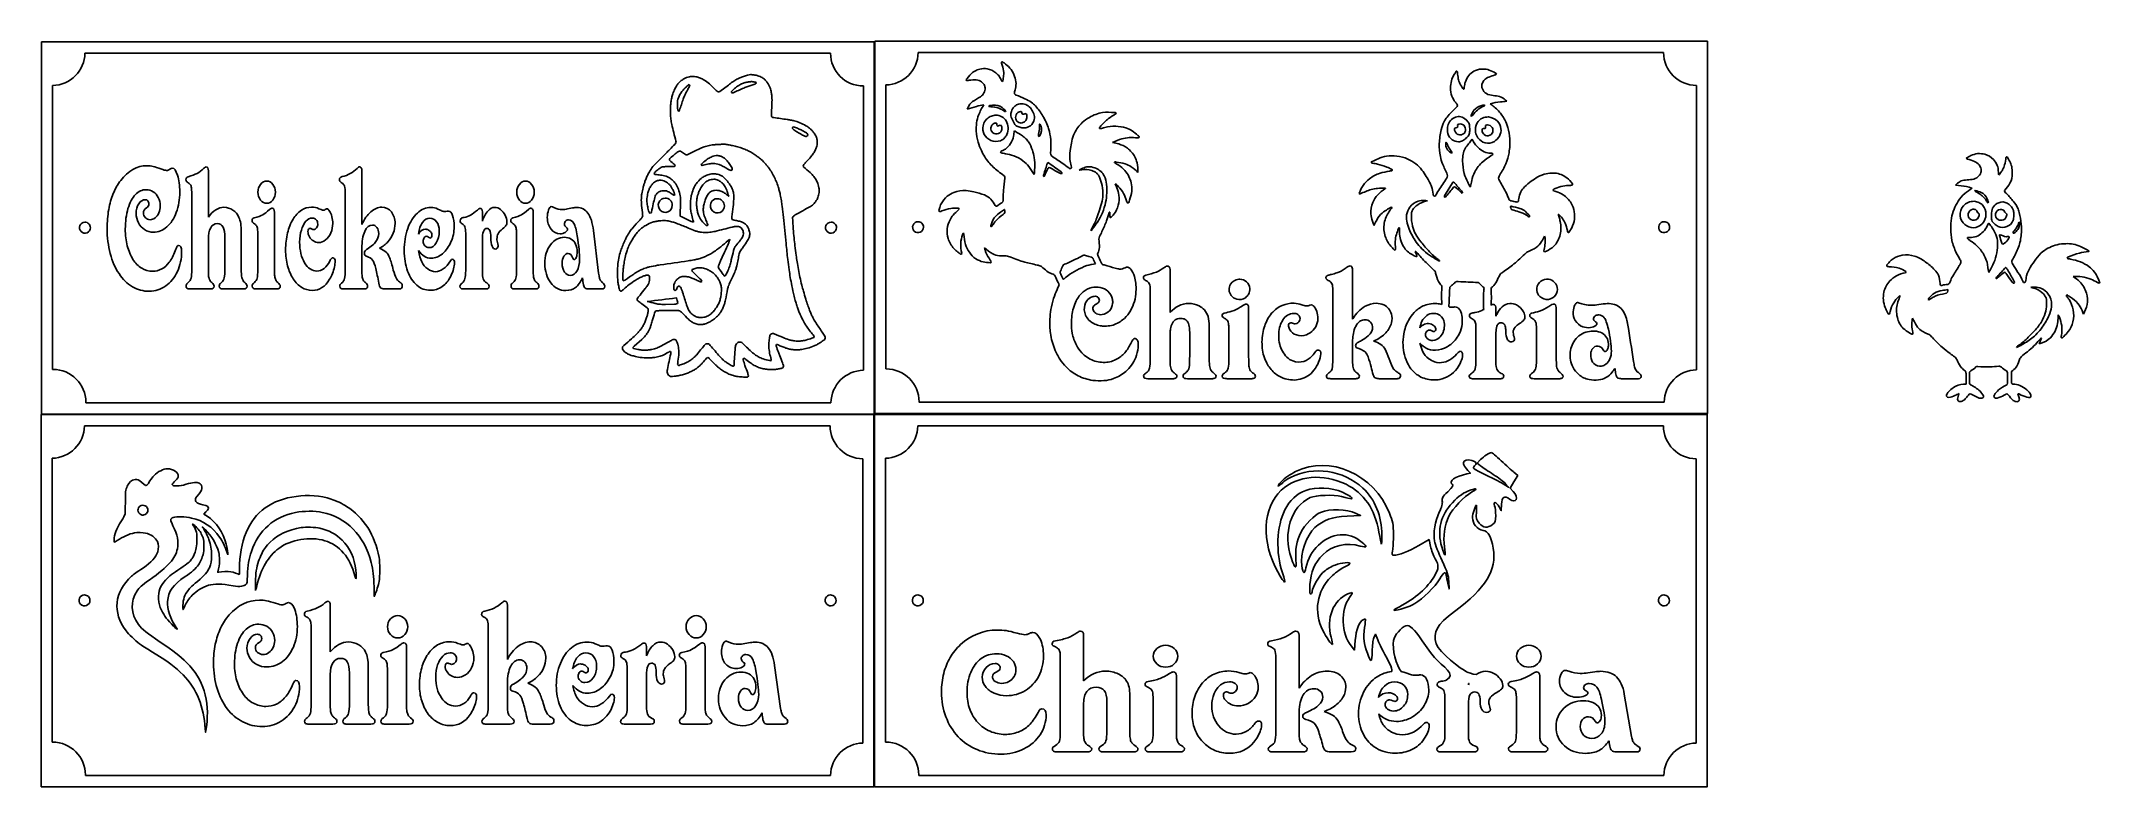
# Model space of a CAD drawing. Header units: millimetres. Extents: x 0 to 939, y 0 to 340.
import ezdxf

# ---------------------------------------------------------------- set-up
doc = ezdxf.new("R2010")
doc.units = ezdxf.units.MM
doc.layers.add('Ebene_1', color=7, linetype='CONTINUOUS')

msp = doc.modelspace()

# ---------------------------------------------------------------- linework, layer by layer
at = {"layer": 'Ebene_1', "color": 7}
for points in [[(0.199734, 339.8606), (380.199914, 339.8606), (380.199914, 170.01041), (0.199734, 170.01041)], [(380.39999, 340.100201), (760.40017, 340.100201), (760.40017, 170.250011), (380.39999, 170.250011)], [(435.42472, 310.942836)], [(447.592505, 311.514024)], [(343.33789, 300.966927)], [(435.833138, 302.794695)], [(436.400575, 306.33255)], [(447.109434, 307.991739)], [(455.8352, 302.070021)], [(647.268174, 305.732223)], [(647.497947, 302.338134)], [(659.840455, 301.914604)], [(444.448942, 299.012044)], [(641.446426, 293.436181)], [(307.99802, 287.929684)], [(459.338131, 284.72074)], [(478.527319, 282.842041)], [(76.285951, 280.951276)], [(146.343178, 280.951276)], [(644.574246, 275.836257)], [(106.89567, 271.221317)], [(224.980162, 271.221317)], [(284.79959, 268.533518)], [(308.55881, 268.266758)], [(439.624633, 263.272167)], [(631.198893, 267.435561)], [(670.757524, 264.851621)], [(881.48961, 263.43278)], [(893.97051, 263.39809)], [(19.962402, 257.53575)], [(201.337481, 262.312453)], [(360.43724, 257.53575)], [(400.162582, 257.77475)], [(740.63742, 257.77475)], [(888.86146, 257.03988)], [(902.73689, 257.42482)], [(62.706717, 246.916948)], [(172.146945, 252.130897)], [(172.211473, 244.658953)], [(893.97051, 251.84467)], [(134.150896, 239.732378)], [(300.90623, 236.76757)], [(476.135829, 242.456908)], [(513.827097, 237.549425)], [(107.476251, 227.087541)], [(225.560752, 227.087541)], [(247.042383, 232.178324)], [(546.483946, 231.553829)], [(909.72772, 227.90477)], [(570.224634, 220.559444)], [(701.034624, 220.848838)], [(635.768055, 215.954952)], [(0, 169.85019), (380.00018, 169.85019), (380.00018, 0), (0, 0)], [(380.28186, 169.85019), (760.28204, 169.85019), (760.28204, 0), (380.28186, 0)], [(661.818513, 152.48676)], [(654.596218, 135.915157)], [(47.446025, 124.23515)], [(19.762667, 87.52485)], [(97.777732, 93.2205)], [(360.237505, 87.52485)], [(400.044582, 87.52485)], [(740.51942, 87.52485)], [(131.945064, 82.800203)], [(212.770946, 82.800203)], [(60.419584, 73.29717)], [(167.259878, 73.005386)], [(303.495373, 73.005386)], [(436.357863, 71.505135)], [(474.214469, 70.977519)], [(572.568669, 71.01834)], [(276.218497, 64.037135)], [(513.11235, 64.565507)], [(678.892932, 64.565507)], [(116.278533, 48.538998)], [(242.54108, 53.787697)], [(516.598958, 52.390538)], [(541.867187, 52.837023)], [(617.670313, 47.885907)], [(682.379539, 52.390538)], [(695.421118, 53.121246)], [(198.704567, 41.306532)], [(242.615474, 46.265918)], [(167.929698, 28.577397)], [(304.165203, 28.577397)], [(328.948829, 33.702121)], [(74.835891, 26.50814)]]:
    msp.add_lwpolyline(points, close=True, dxfattribs=at)
for points in [[(360.20004, 334.670632), (19.97688, 334.670632)], [(740.40034, 334.910231), (400.17717, 334.910231)], [(438.531308, 330.666244), (438.530966, 330.666239)], [(5.2, 319.893232), (5.2, 190.3771)], [(295.69331, 320.273438), (295.74171, 320.273438), (295.77148, 320.273438)], [(308.0997, 317.650568), (305.64258, 320.117191)], [(313.58259, 320.09377), (309.63477, 317.091797)], [(323.64043, 324.84774), (323.64062, 324.847656)], [(324.43503, 321.654098), (324.60742, 321.632812)], [(375.19964, 189.9769), (375.19964, 319.670512)], [(385.40029, 320.132831), (385.40029, 190.6167)], [(657.303064, 327.399984), (657.303617, 327.400377)], [(755.39994, 190.2165), (755.39994, 319.910111)], [(658.691808, 311.057463), (658.719294, 311.05552)], [(422.786581, 309.456914), (422.618805, 309.112711)], [(660.315615, 305.535999), (660.490368, 305.524341)], [(311.88909, 293.091886), (312.18945, 293.068359)], [(652.990034, 295.296048), (653.313794, 294.751463)], [(462.385787, 282.659036), (465.481909, 280.4349)], [(883.55886, 288.814541), (883.55781, 288.814461)], [(76.285951, 280.951276), (76.285951, 259.808116)], [(137.376371, 275.367839), (136.892546, 275.655222)], [(146.343178, 280.951276), (146.343178, 256.441634)], [(282.90847, 276.72266), (282.9082, 276.72266)], [(307.45091, 277.1582), (307.45117, 277.1582)], [(640.827638, 270.284017), (644.040175, 275.50987)], [(68.706094, 236.078511), (68.706094, 237.269097), (68.706094, 270.441278)], [(126.764567, 263.708314), (127.828974, 263.256708)], [(129.667492, 263.297763), (129.957787, 263.461984)], [(138.763319, 236.489062), (138.763319, 236.981722), (138.763319, 270.27706)], [(181.017014, 263.544094), (182.500727, 262.805114)], [(240.204389, 263.585149), (242.462214, 264.036755)], [(882.06669, 267.05974), (882.11739, 267.0594), (882.12031, 267.05938)], [(882.62046, 271.96574), (882.61995, 271.96574)], [(895.37321, 266.76807), (895.37321, 266.7686)], [(106.4441, 262.148233), (106.4441, 235.544806)], [(123.119785, 254.594179), (123.635857, 254.347848)], [(201.337481, 262.312453), (201.337481, 258.001716)], [(224.528601, 262.148233), (224.528601, 235.544806)], [(252.009611, 253.732022), (254.396456, 234.231055)], [(284.94337, 258.30441), (284.94336, 258.30469)], [(76.285951, 249.585505), (76.285951, 236.365896), (76.285951, 235.462696)], [(83.833552, 236.899612), (83.833552, 250.324485)], [(91.316646, 253.034097), (91.316646, 252.089842), (91.316646, 236.653282), (91.316646, 235.750082)], [(98.86425, 236.078511), (98.86425, 236.981722), (98.86425, 251.474016)], [(146.343178, 245.521087), (146.343178, 235.544806)], [(193.725367, 235.462696), (193.725367, 252.541436)], [(201.337481, 249.010734), (201.337481, 235.996401), (201.337481, 235.216366)], [(216.948742, 236.078511), (216.948742, 236.981722), (216.948742, 251.474016)], [(596.908255, 237.549633), (596.86181, 237.535508), (596.849565, 237.531838)], [(896.56294, 236.93704), (896.56294, 236.9373)], [(66.674047, 229.591877), (67.125613, 230.002428)], [(77.285846, 227.087541), (67.899726, 227.087541)], [(81.801506, 229.591877), (82.253072, 230.002428)], [(92.348798, 227.087541), (82.93042, 227.087541)], [(96.832201, 229.591877), (97.283763, 230.002428)], [(107.476251, 227.087541), (98.057874, 227.087541)], [(147.375329, 227.087541), (137.956952, 227.087541)], [(163.276903, 227.087541), (156.632431, 227.087541)], [(202.982469, 227.087541), (192.564195, 227.087541)], [(214.916693, 229.591877), (215.368264, 230.002428)], [(225.560752, 227.087541), (216.142375, 227.087541)], [(255.944688, 227.087541), (249.429236, 227.087541)], [(686.944547, 231.552038), (686.944547, 231.551839)], [(870.15746, 226.7766), (870.15747, 226.77646)], [(289.03614, 220.18208), (284.85547, 220.03127)], [(289.89645, 223.00413), (289.89648, 223.00391)], [(515.428123, 216.624129), (515.172071, 216.376683)], [(549.635491, 220.176876), (549.63535, 220.176736)], [(551.011086, 209.03396), (551.004049, 218.614859)], [(690.076348, 220.182983), (689.909416, 220.141722)], [(270.60819, 201.00855), (274.11723, 204.10746)], [(20.37689, 175.2), (360.42276, 175.2)], [(400.57718, 175.4396), (740.62306, 175.4396)], [(360.00031, 164.66022), (19.777145, 164.66022)], [(740.28219, 164.66022), (400.05902, 164.66022)], [(5.000265, 149.88282), (5.000265, 20.36669)], [(374.99991, 19.96649), (374.99991, 149.6601)], [(385.28214, 149.88282), (385.28214, 20.36669)], [(651.069301, 144.278989), (652.187065, 143.051157), (650.580966, 142.704926)], [(656.895821, 149.258014), (655.324855, 147.605395), (656.895821, 146.388933)], [(671.776047, 134.714713), (670.288287, 136.267589), (672.065953, 139.126844), (673.843619, 141.986619), (672.102132, 143.46767)], [(755.28179, 19.96649), (755.28179, 149.6601)], [(668.238281, 138.223545), (669.634575, 136.643793), (667.680176, 137.906765)], [(75.205811, 125.42352), (74.238511, 124.43473), (75.739963, 123.45173)], [(600.054331, 124.711194), (602.071263, 123.786699), (595.929517, 123.454934)], [(665.29272, 127.778701), (666.283883, 125.963829), (666.45131, 128.846334)], [(634.043991, 109.633556), (633.330333, 112.776513), (628.752317, 110.110013)], [(152.39336, 87.71052), (151.99627, 86.81217), (151.91227, 91.24871)], [(642.362342, 93.646939), (642.512202, 90.228544), (641.956167, 92.741046)], [(64.694057, 81.55403), (64.695032, 81.55405)], [(131.945064, 82.800203), (131.945064, 61.516105)], [(202.425828, 77.179548), (201.867637, 77.468851)], [(212.770946, 82.800203), (212.770946, 58.127177)], [(123.200089, 37.628312), (123.200089, 38.826834), (123.200089, 72.220141)], [(204.025971, 38.04159), (204.025971, 38.537532), (204.025971, 72.054834)], [(321.059754, 65.31831), (323.664632, 65.77292)], [(475.708947, 48.292082), (475.708947, 69.192099)], [(574.063147, 44.964123), (574.063147, 69.192099)], [(597.816744, 64.249768), (599.384604, 62.372359), (599.69156, 66.85374)], [(608.185101, 67.893465), (608.943188, 69.568823), (609.960189, 67.055791)], [(166.738893, 63.871817), (166.738893, 37.091038)], [(190.182869, 65.442296), (191.410881, 64.987686)], [(193.532009, 65.029008), (193.866924, 65.194325)], [(252.77453, 65.276978), (254.486311, 64.533066)], [(276.218497, 64.037135), (276.218497, 59.697655)], [(302.974397, 63.871817), (302.974397, 37.091038)], [(465.067216, 58.803071), (465.067216, 26.011788), (465.067216, 24.834603)], [(560.795231, 63.95676), (561.474253, 63.673057)], [(563.421426, 58.640289), (563.421426, 25.727564), (563.421426, 25.240779)], [(131.945064, 51.225335), (131.945064, 37.917615), (131.945064, 37.008385)], [(140.652823, 38.454878), (140.652823, 51.969248)], [(149.286159, 54.696927), (149.286159, 53.746365), (149.286159, 38.206907), (149.286159, 37.297688)], [(157.993918, 37.628312), (157.993918, 38.537532), (157.993918, 53.126449)], [(185.977839, 56.267395), (186.573237, 56.019424)], [(212.770946, 47.133837), (212.770946, 37.091038)], [(267.436306, 37.008385), (267.436306, 54.200985)], [(276.218497, 50.64674), (276.218497, 37.545659), (276.218497, 36.760414)], [(294.229422, 37.628312), (294.229422, 38.537532), (294.229422, 53.126449)], [(334.679579, 55.399508), (337.433321, 35.768531)], [(518.047961, 24.306978), (518.047961, 50.605118)], [(548.070939, 51.70066), (546.576461, 52.147145)], [(551.059387, 51.903743), (550.651659, 51.741481)], [(624.825426, 51.254175), (622.742347, 51.984883)], [(651.270329, 46.506141), (651.270329, 47.177937), (651.270329, 47.177937)], [(683.828542, 24.306978), (683.828542, 50.605118)], [(709.005823, 52.471669), (705.835984, 52.025704)], [(475.708947, 24.225847), (475.708947, 25.118817), (475.708947, 38.186756)], [(486.305204, 38.916944), (486.305204, 25.646433)], [(496.810501, 24.51007), (496.810501, 25.403041), (496.810501, 40.662054), (496.810501, 41.595846)], [(507.406758, 40.053307), (507.406758, 25.727564), (507.406758, 24.834603)], [(542.183956, 42.89448), (541.459459, 43.137873)], [(640.583641, 41.108539), (640.583641, 24.225847)], [(651.270329, 23.982454), (651.270329, 24.753463), (651.270329, 37.618319)], [(673.187329, 40.053307), (673.187329, 25.727564), (673.187329, 24.834603)], [(725.760864, 23.008353), (722.409655, 42.285733)], [(120.855685, 31.098427), (121.37667, 31.511715)], [(133.098653, 28.577397), (122.269767, 28.577397)], [(138.308428, 31.098427), (138.829403, 31.511715)], [(150.476964, 28.577397), (139.610871, 28.577397)], [(155.649523, 31.098427), (156.170499, 31.511715)], [(167.929698, 28.577397), (157.063605, 28.577397)], [(213.961751, 28.577397), (203.095658, 28.577397)], [(232.307591, 28.577397), (224.641783, 28.577397)], [(278.116339, 28.577397), (266.096647, 28.577397)], [(291.885018, 31.098427), (292.406003, 31.511715)], [(304.165203, 28.577397), (293.2991, 28.577397)], [(339.219524, 28.577397), (331.702571, 28.577397)], [(574.063147, 24.306978), (574.063147, 34.168911)], [(462.848231, 18.828766), (462.214683, 18.422591)], [(484.086219, 18.828766), (483.452143, 18.422591)], [(505.187773, 18.828766), (504.553698, 18.422591)], [(670.968344, 18.828766), (670.334279, 18.422591)], [(463.934991, 15.947283), (477.112476, 15.947283)], [(485.037063, 15.947283), (498.259504, 15.947283)], [(506.274523, 15.947283), (519.497492, 15.947283)], [(562.289709, 15.947283), (575.512161, 15.947283)], [(588.508265, 15.947283), (597.836381, 15.947283)], [(638.953247, 15.947283), (653.579745, 15.947283)], [(672.055104, 15.947283), (685.277556, 15.947283)], [(718.787131, 15.947283), (727.934374, 15.947283)], [(20.177155, 5.18959), (360.22303, 5.18959)], [(400.45903, 5.18959), (740.50491, 5.18959)]]:
    msp.add_lwpolyline(points, dxfattribs=at)
for points in [[(19.97688, 334.670632), (19.85738, 326.559512), (13.31111, 320.013022), (5.2, 319.893232)], [(375.19964, 319.670512), (366.91548, 319.670742), (360.19998, 326.386472), (360.20004, 334.670632)], [(400.17717, 334.910231), (400.05766, 326.799111), (393.51139, 320.252621), (385.40029, 320.132831)], [(438.530966, 330.666239), (438.308109, 330.612206), (438.225161, 330.348082), (438.267686, 330.146628)], [(438.267686, 330.146628), (438.35756, 329.799975), (438.492543, 329.464693), (438.583926, 329.117683)], [(438.678576, 330.654586), (438.630019, 330.668433), (438.581262, 330.669905), (438.531308, 330.666244)], [(438.583926, 329.117683), (438.904017, 328.020093), (439.168875, 326.897718), (439.224399, 325.752893)], [(439.376442, 330.181283), (439.140757, 330.333518), (438.941273, 330.548736), (438.678576, 330.654586)], [(442.086787, 327.829013), (441.31106, 328.746239), (440.332391, 329.461141), (439.376442, 330.181283)], [(755.39994, 319.910111), (747.11578, 319.910341), (740.40028, 326.626071), (740.40034, 334.910231)], [(290.13809, 320.010737), (289.76816, 319.459945), (289.43459, 318.884905), (289.14132, 318.289704)], [(291.08337, 321.20385), (290.74464, 320.825642), (290.42475, 320.430022), (290.13809, 320.010737)], [(291.73165, 321.826375), (291.50555, 321.629673), (291.28721, 321.423575), (291.08337, 321.20385)], [(293.201, 322.892971), (292.67586, 322.589514), (292.19012, 322.222436), (291.73165, 321.826375)], [(294.55067, 323.512963), (294.08281, 323.348789), (293.63193, 323.137922), (293.201, 322.892971)], [(293.51137, 318.471035), (294.02462, 318.974335), (294.56802, 319.445809), (295.123, 319.902344)], [(295.875, 323.867191), (295.42568, 323.781321), (294.98057, 323.670583), (294.55067, 323.512963)], [(295.90105, 319.660182), (295.64323, 319.146595), (295.36916, 318.641069), (295.10411, 318.131095)], [(295.123, 319.902344), (295.29477, 320.046946), (295.46091, 320.236077), (295.69331, 320.273438)], [(295.77148, 320.273438), (295.97887, 320.149822), (295.9868, 319.862136), (295.90105, 319.660182)], [(297.56784, 323.973306), (297.00202, 323.989916), (296.43412, 323.956736), (295.875, 323.867191)], [(298.75496, 323.869199), (298.36147, 323.924729), (297.96562, 323.969515), (297.56784, 323.973306)], [(300.40254, 323.439777), (299.86782, 323.63179), (299.31678, 323.78202), (298.75496, 323.869199)], [(302.07721, 322.696761), (301.54255, 322.993812), (300.9797, 323.238107), (300.40254, 323.439777)], [(303.14306, 322.043974), (302.79536, 322.273559), (302.43919, 322.490551), (302.07721, 322.696761)], [(305.64258, 320.117191), (304.83291, 320.78886), (304.01813, 321.458172), (303.14306, 322.043974)], [(315.58535, 321.544595), (314.90489, 321.079033), (314.24681, 320.581943), (313.58259, 320.09377)], [(317.52449, 322.770779), (316.85835, 322.394341), (316.21269, 321.982501), (315.58535, 321.544595)], [(316.83081, 318.850225), (317.45709, 319.371513), (318.1243, 319.845852), (318.83852, 320.239435)], [(318.84766, 323.429688), (318.39871, 323.22635), (317.96079, 322.999556), (317.52449, 322.770779)], [(318.83852, 320.239435), (319.37218, 320.538241), (319.93769, 320.776921), (320.51172, 320.986328)], [(320.44141, 324.039062), (319.90287, 323.85539), (319.37572, 323.641047), (318.84766, 323.429688)], [(322.39062, 324.628906), (321.73365, 324.456864), (321.0884, 324.244591), (320.44141, 324.039062)], [(320.51172, 320.986328), (320.9961, 321.155465), (321.48936, 321.299778), (321.99215, 321.403062)], [(322.55083, 319.417606), (321.92379, 319.188721), (321.29541, 318.963084), (320.67023, 318.729365)], [(321.99215, 321.403062), (322.53572, 321.518307), (323.08851, 321.580071), (323.64117, 321.632038)], [(323.64062, 324.847656), (323.22077, 324.794006), (322.80627, 324.707456), (322.39062, 324.628906)], [(326.01027, 320.669181), (324.85216, 320.265855), (323.70476, 319.832627), (322.55083, 319.417606)], [(324.02129, 324.84184), (323.89436, 324.84904), (323.76753, 324.85084), (323.64043, 324.84774)], [(323.64117, 321.632038), (323.90512, 321.644738), (324.17163, 321.695808), (324.43503, 321.654098)], [(325.64754, 324.675702), (325.10919, 324.762262), (324.5648, 324.803027), (324.02129, 324.84184)], [(324.60742, 321.632812), (324.96964, 321.572132), (325.33201, 321.510074), (325.69243, 321.44056)], [(327.0276, 324.363215), (326.57609, 324.501332), (326.11565, 324.611578), (325.64754, 324.675702)], [(325.69243, 321.44056), (325.91216, 321.40701), (326.16542, 321.40362), (326.32812, 321.228516)], [(326.32812, 321.228516), (326.49377, 320.99901), (326.24622, 320.712145), (326.01027, 320.669181)], [(328.99184, 323.494901), (328.37736, 323.866119), (327.71373, 324.153504), (327.0276, 324.363215)], [(330.32962, 322.462664), (329.92121, 322.851976), (329.47454, 323.202118), (328.99184, 323.494901)], [(331.34349, 321.283226), (331.0465, 321.709379), (330.70287, 322.10188), (330.32962, 322.462664)], [(332.60298, 318.815588), (332.30783, 319.694122), (331.88331, 320.529645), (331.34349, 321.283226)], [(422.043497, 322.444269), (421.991623, 322.179365), (422.338113, 322.114047), (422.534741, 322.162148)], [(422.562126, 323.145701), (422.389253, 322.911891), (422.21638, 322.67808), (422.043497, 322.444269)], [(422.534741, 322.162148), (422.850258, 322.229541), (423.175154, 322.250121), (423.49444, 322.298664)], [(425.043833, 325.822065), (424.084708, 325.061297), (423.274408, 324.133158), (422.562126, 323.145701)], [(423.49444, 322.298664), (424.570604, 322.433754), (425.661174, 322.551754), (426.745229, 322.442154)], [(426.009323, 326.491289), (425.658198, 326.313839), (425.353418, 326.060743), (425.043833, 325.822065)], [(428.416959, 327.384215), (427.583778, 327.175137), (426.796963, 326.824847), (426.009323, 326.491289)], [(426.745229, 322.442154), (427.592042, 322.35249), (428.448344, 322.113595), (429.132086, 321.593012)], [(431.672483, 327.497517), (430.595635, 327.692826), (429.476535, 327.659474), (428.416959, 327.384215)], [(429.132086, 321.593012), (429.599675, 321.24076), (430.018397, 320.814441), (430.325519, 320.316893)], [(430.325519, 320.316893), (430.589764, 319.861316), (430.712151, 319.339091), (430.737263, 318.817515)], [(435.623128, 325.643961), (434.504721, 326.595778), (433.121546, 327.233435), (431.672483, 327.497517)], [(437.129032, 324.118972), (436.715488, 324.705975), (436.157259, 325.169333), (435.623128, 325.643961)], [(438.343637, 321.920406), (437.956683, 322.662665), (437.549111, 323.394575), (437.129032, 324.118972)], [(438.86673, 322.032393), (438.947959, 321.719828), (438.395139, 321.576112), (438.343637, 321.920406)], [(439.05992, 323.251672), (438.997892, 322.844877), (438.931009, 322.438837), (438.86673, 322.032393)], [(439.224399, 325.752893), (439.27386, 324.915955), (439.195546, 324.077616), (439.05992, 323.251672)], [(443.917134, 324.833291), (443.439119, 325.902943), (442.832435, 326.92032), (442.086787, 327.829013)], [(444.823662, 321.617103), (444.701004, 322.728963), (444.381004, 323.814785), (443.917134, 324.833291)], [(444.580739, 318.470557), (444.822284, 319.498403), (444.947908, 320.564251), (444.823662, 321.617103)], [(643.551605, 321.989297), (643.287178, 320.954046), (643.163917, 319.88566), (643.144826, 318.818987)], [(644.876623, 324.985464), (644.3365, 324.034536), (643.81763, 323.054865), (643.551605, 321.989297)], [(645.556715, 326.173157), (645.32489, 325.780502), (645.106255, 325.379674), (644.876623, 324.985464)], [(646.048834, 326.388173), (645.856769, 326.453556), (645.650369, 326.341411), (645.556715, 326.173157)], [(646.300161, 325.801444), (646.299156, 326.012365), (646.278346, 326.296974), (646.048834, 326.388173)], [(646.705452, 322.96312), (646.503616, 323.898749), (646.415088, 324.852836), (646.300161, 325.801444)], [(647.44168, 320.812276), (647.11211, 321.497536), (646.861536, 322.219785), (646.705452, 322.96312)], [(648.758646, 318.474958), (648.310258, 319.24855), (647.824723, 320.003388), (647.44168, 320.812276)], [(649.903201, 321.606918), (649.627193, 320.783615), (649.556319, 319.913806), (649.440829, 319.059264)], [(651.522332, 324.468325), (650.803325, 323.628652), (650.26839, 322.644136), (649.903201, 321.606918)], [(653.757548, 326.362916), (652.899355, 325.878951), (652.148198, 325.222234), (651.522332, 324.468325)], [(657.303617, 327.400377), (656.066412, 327.304535), (654.840598, 326.96835), (653.757548, 326.362916)], [(657.968689, 317.73252), (657.500386, 318.503879), (657.276383, 319.448984), (657.483678, 320.336877)], [(658.029913, 327.403465), (657.787623, 327.404858), (657.545333, 327.403508), (657.303064, 327.399984)], [(657.483678, 320.336877), (657.619957, 321.027231), (657.956083, 321.670814), (658.403546, 322.213594)], [(660.791769, 326.95601), (659.912485, 327.286274), (658.967253, 327.413603), (658.029913, 327.403465)], [(658.403546, 322.213594), (659.007264, 322.920961), (659.834172, 323.399514), (660.687438, 323.754976)], [(660.687438, 323.754976), (661.601647, 324.135005), (662.560843, 324.3916), (663.505743, 324.683892)], [(663.706273, 325.50999), (662.765303, 326.048218), (661.819035, 326.592839), (660.791769, 326.95601)], [(663.505743, 324.683892), (663.742534, 324.729808), (664.072839, 324.740969), (664.167448, 325.008341)], [(664.167448, 325.008341), (664.188962, 325.27423), (663.903082, 325.400827), (663.706273, 325.50999)], [(287.21763, 310.549389), (287.13053, 309.314689), (287.1079, 308.075147), (287.16333, 306.838457)], [(287.39759, 312.23296), (287.32059, 311.673735), (287.2698, 311.111316), (287.21763, 310.549389)], [(287.75826, 314.274905), (287.60496, 313.600575), (287.4853, 312.918898), (287.39759, 312.23296)], [(288.23573, 316.058466), (288.04557, 315.472726), (287.89146, 314.875994), (287.75826, 314.274905)], [(289.14132, 318.289704), (288.77754, 317.573133), (288.47074, 316.827204), (288.23573, 316.058466)], [(290.37109, 310.300781), (290.34959, 310.864547), (290.33949, 311.429159), (290.35809, 311.993109)], [(290.35809, 311.993109), (290.37009, 312.309951), (290.38809, 312.627394), (290.44409, 312.939942)], [(290.53795, 308.850364), (290.45645, 309.33054), (290.4204, 309.81665), (290.37109, 310.300781)], [(290.44409, 312.939942), (290.51399, 313.385422), (290.63202, 313.822398), (290.77884, 314.248342)], [(290.77884, 314.248342), (291.15803, 315.28231), (291.70615, 316.250103), (292.36327, 317.132204)], [(292.13244, 311.145193), (291.8573, 310.311334), (291.58489, 309.476488), (291.30552, 308.644077)], [(292.95892, 313.589089), (292.67183, 312.77845), (292.4042, 311.961059), (292.13244, 311.145193)], [(292.36327, 317.132204), (292.7145, 317.604298), (293.09809, 318.052234), (293.51137, 318.471035)], [(293.70508, 315.466797), (293.44235, 314.846586), (293.18049, 314.22549), (292.95892, 313.589089)], [(295.10411, 318.131095), (294.63777, 317.242996), (294.17142, 316.354896), (293.70508, 315.466797)], [(308.79883, 317.027347), (308.5259, 317.18603), (308.32538, 317.435329), (308.0997, 317.650568)], [(309.63477, 317.091797), (309.39224, 316.932043), (309.05916, 316.877197), (308.79883, 317.027347)], [(315.02344, 316.728516), (314.88072, 316.996204), (315.09134, 317.279457), (315.28094, 317.459325)], [(315.75722, 316.620559), (315.52838, 316.468802), (315.17939, 316.477593), (315.02344, 316.728516)], [(315.28094, 317.459325), (315.78132, 317.940558), (316.29859, 318.404475), (316.83081, 318.850225)], [(320.67023, 318.729365), (319.02384, 318.046888), (317.39262, 317.32877), (315.75722, 316.620559)], [(333.17885, 316.726903), (333.03981, 317.436372), (332.84153, 318.133392), (332.60298, 318.815588)], [(333.42281, 315.085287), (333.37421, 315.636801), (333.29278, 316.185108), (333.17885, 316.726903)], [(333.24502, 307.216344), (333.33042, 308.976739), (333.42179, 310.736857), (333.50331, 312.497433)], [(333.48461, 313.915529), (333.46881, 314.305651), (333.44731, 314.695675), (333.42281, 315.085287)], [(333.50331, 312.497433), (333.52311, 312.970012), (333.49931, 313.443096), (333.48461, 313.915529)], [(422.618805, 309.112711), (423.997045, 309.540385), (425.369322, 309.988792), (426.759655, 310.376767)], [(423.819467, 311.337901), (423.405983, 310.750834), (423.108984, 310.09479), (422.786581, 309.456914)], [(425.008336, 312.519284), (424.537318, 312.208177), (424.138954, 311.799113), (423.819467, 311.337901)], [(428.588806, 314.768445), (427.421682, 313.978112), (426.178999, 313.3041), (425.008336, 312.519284)], [(426.759655, 310.376767), (427.864129, 310.663999), (428.99277, 310.844289), (430.11739, 311.03415)], [(430.11739, 311.03415), (429.274447, 309.531743), (428.363758, 308.050675), (427.780889, 306.42409)], [(430.235604, 316.497767), (429.849535, 315.792787), (429.262213, 315.208419), (428.588806, 314.768445)], [(430.737263, 318.817515), (430.79336, 318.018769), (430.633033, 317.198876), (430.235604, 316.497767)], [(432.797565, 310.253138), (432.59971, 310.224172), (432.299826, 310.477078), (432.548198, 310.622272)], [(432.548198, 310.622272), (432.74744, 310.740497), (432.992082, 310.674883), (433.205972, 310.742727)], [(434.075102, 310.166727), (433.65055, 310.21147), (433.224892, 310.259813), (432.797565, 310.253138)], [(433.205972, 310.742727), (433.941286, 310.846577), (434.679766, 310.957034), (435.42472, 310.942836)], [(437.95988, 309.097169), (436.742973, 309.678972), (435.42082, 310.042847), (434.075102, 310.166727)], [(435.42472, 310.942837), (436.888009, 310.848498), (438.297121, 310.190836), (439.325543, 309.160603)], [(442.745124, 308.068568), (443.027857, 308.832441), (443.429468, 309.568876), (444.016478, 310.146862)], [(444.016478, 310.146862), (444.458151, 310.59011), (444.976891, 310.965158), (445.554994, 311.213601)], [(444.262216, 315.865172), (444.099296, 316.019773), (444.032724, 316.259973), (444.096742, 316.474722)], [(444.096742, 316.474722), (444.221692, 317.148183), (444.435461, 317.801418), (444.580739, 318.470557)], [(444.982048, 315.524729), (444.740673, 315.632542), (444.461016, 315.682804), (444.262216, 315.865172)], [(448.918418, 313.854043), (447.64075, 314.486893), (446.317652, 315.024447), (444.982048, 315.524729)], [(445.554994, 311.213601), (446.202876, 311.458205), (446.905768, 311.503192), (447.592505, 311.514024)], [(447.592505, 311.514024), (448.369469, 311.473151), (449.137143, 311.268683), (449.836779, 310.933123)], [(451.845076, 312.249838), (450.930686, 312.887053), (449.916178, 313.361611), (448.918418, 313.854043)], [(449.836779, 310.933123), (450.629566, 310.548611), (451.316273, 309.955127), (451.803968, 309.226633)], [(453.781845, 310.546598), (453.193739, 311.17433), (452.557538, 311.761699), (451.845076, 312.249838)], [(457.150838, 305.90773), (456.197262, 307.564836), (455.10063, 309.151466), (453.781845, 310.546598)], [(643.144826, 318.818987), (643.134572, 317.555256), (643.287087, 316.275001), (643.746062, 315.088867)], [(643.746062, 315.088867), (644.124249, 314.085142), (644.686659, 313.157891), (645.347942, 312.312611)], [(646.13135, 310.340566), (645.76798, 309.925484), (645.350375, 309.561405), (644.96894, 309.163033)], [(645.347942, 312.312611), (645.626835, 311.947031), (645.913318, 311.587183), (646.196092, 311.224545)], [(646.196092, 311.224545), (646.37575, 310.959168), (646.357152, 310.574066), (646.13135, 310.340566)], [(649.36714, 318.315799), (649.206179, 318.033946), (648.849435, 318.243503), (648.758646, 318.474958)], [(649.440829, 319.059264), (649.419818, 318.811423), (649.434797, 318.557449), (649.36714, 318.315799)], [(653.848086, 308.641092), (654.63654, 309.617121), (655.766096, 310.298367), (656.982621, 310.614432)], [(658.28123, 310.455433), (657.25874, 309.988563), (656.277075, 309.420928), (655.415826, 308.699126)], [(656.982621, 310.614432), (657.54659, 310.783005), (658.118329, 310.924529), (658.691808, 311.057463)], [(660.230636, 315.847994), (659.288359, 316.196305), (658.492747, 316.888627), (657.968689, 317.73252)], [(658.719294, 311.05552), (658.787956, 310.771987), (658.523962, 310.545152), (658.28123, 310.455433)], [(663.37821, 315.237007), (662.321891, 315.399936), (661.257781, 315.545608), (660.230636, 315.847994)], [(661.194708, 311.560214), (662.780724, 311.912755), (664.373798, 312.257196), (665.994277, 312.411939)], [(663.006205, 310.138542), (662.410147, 310.622038), (661.799984, 311.088139), (661.194708, 311.560214)], [(665.061651, 308.263858), (664.432478, 308.945988), (663.733788, 309.561349), (663.006205, 310.138542)], [(666.221256, 314.620139), (665.318417, 314.993435), (664.33438, 315.079591), (663.37821, 315.237007)], [(665.994277, 312.411939), (666.928893, 312.509919), (667.865379, 312.588883), (668.801292, 312.673444)], [(668.801292, 312.673444), (668.030833, 313.427101), (667.196607, 314.138494), (666.221256, 314.620139)], [(287.16333, 306.838457), (287.17893, 306.453041), (287.20333, 306.068051), (287.24533, 305.684544)], [(287.24533, 305.684544), (287.32323, 304.871746), (287.43305, 304.062215), (287.56328, 303.25623)], [(287.56328, 303.25623), (287.62788, 302.857421), (287.70371, 302.460703), (287.78647, 302.065283)], [(287.78647, 302.065283), (288.04371, 300.828059), (288.35066, 299.60183), (288.67523, 298.380734)], [(290.97656, 308.09375), (290.73517, 308.272099), (290.56138, 308.547822), (290.53795, 308.850364)], [(291.30552, 308.644077), (291.23062, 308.444338), (291.16022, 308.221423), (290.97656, 308.09375)], [(333.20822, 306.165529), (333.19712, 306.516084), (333.23322, 306.866129), (333.24502, 307.216344)], [(333.48513, 305.525832), (333.2865, 305.672828), (333.21958, 305.930143), (333.20822, 306.165529)], [(334.27234, 305.255565), (333.99522, 305.283655), (333.71428, 305.363893), (333.48513, 305.525832)], [(340.36223, 304.382907), (338.33478, 304.691076), (336.30192, 304.962001), (334.27234, 305.255565)], [(341.95983, 304.119779), (341.42887, 304.216539), (340.89513, 304.297646), (340.36223, 304.382907)], [(343.63464, 303.746753), (343.08005, 303.886657), (342.52382, 304.022838), (341.95983, 304.119779)], [(343.11914, 299.929817), (342.89909, 300.096789), (342.76355, 300.39842), (342.85352, 300.670052)], [(342.85352, 300.670052), (342.91742, 300.86649), (343.1246, 301.033197), (343.33789, 300.966927)], [(343.33789, 300.966927), (343.94749, 300.798812), (344.53933, 300.574225), (345.13281, 300.357552)], [(344.81167, 303.412012), (344.42272, 303.534841), (344.02897, 303.642654), (343.63464, 303.746753)], [(346.24722, 302.910535), (345.77607, 303.09822), (345.29535, 303.260023), (344.81167, 303.412012)], [(348.99592, 301.555802), (348.11862, 302.08104), (347.20268, 302.544651), (346.24722, 302.910535)], [(350.5819, 300.450299), (350.07931, 300.854838), (349.54188, 301.212991), (348.99592, 301.555802)], [(427.780889, 306.42409), (426.954394, 304.066547), (426.599379, 301.550828), (426.71891, 299.059199)], [(430.339271, 297.584079), (429.703795, 298.781225), (429.516275, 300.200918), (429.813092, 301.520237)], [(429.813092, 301.520237), (429.995647, 302.364861), (430.375513, 303.16315), (430.901129, 303.851698)], [(430.901129, 303.851698), (431.376138, 304.493903), (431.972125, 305.047875), (432.647754, 305.479569)], [(432.647754, 305.479569), (433.262511, 305.892875), (433.983931, 306.126186), (434.715645, 306.230149)], [(433.538327, 301.080112), (433.279038, 300.34299), (433.357191, 299.47202), (433.832582, 298.835708)], [(434.352508, 302.288474), (433.979578, 301.966462), (433.7111, 301.536089), (433.538327, 301.080112)], [(435.833128, 302.794695), (435.316217, 302.723145), (434.757115, 302.645186), (434.352508, 302.288474)], [(434.715645, 306.230149), (435.272466, 306.31278), (435.837732, 306.347683), (436.400575, 306.33255)], [(436.131584, 302.606241), (436.078403, 302.714805), (435.967115, 302.827406), (435.833138, 302.794695)], [(436.186574, 301.564896), (436.073095, 301.904025), (436.279766, 302.272269), (436.131584, 302.606241)], [(436.849254, 301.459427), (436.647288, 301.331805), (436.289468, 301.298869), (436.186574, 301.564896)], [(436.400575, 306.33255), (437.320463, 306.195086), (438.213791, 305.844046), (438.948361, 305.274152)], [(437.658217, 301.831793), (437.352593, 301.803136), (437.116516, 301.586873), (436.849254, 301.459427)], [(438.238431, 301.31816), (438.164843, 301.573385), (437.960011, 301.864897), (437.658217, 301.831793)], [(439.678477, 308.099046), (439.165307, 308.522794), (438.552922, 308.802154), (437.95988, 309.097169)], [(438.220738, 299.394778), (438.431692, 300.01522), (438.392947, 300.689945), (438.238431, 301.31816)], [(438.948361, 305.274152), (439.501402, 304.869803), (439.940129, 304.328907), (440.295908, 303.750892)], [(439.325543, 309.160603), (439.600626, 308.89464), (439.875849, 308.628618), (440.137109, 308.349187)], [(440.137109, 308.349187), (440.274535, 308.093842), (439.827474, 307.854663), (439.678477, 308.099046)], [(440.295908, 303.750892), (440.84537, 302.835811), (441.153568, 301.792343), (441.236667, 300.731431)], [(441.236667, 300.731431), (441.3188, 299.653802), (441.151014, 298.553865), (440.716338, 297.560766)], [(442.540422, 306.099413), (442.423193, 306.75954), (442.527555, 307.439559), (442.745124, 308.068568)], [(443.510395, 303.566715), (443.107246, 304.372936), (442.701001, 305.202391), (442.540422, 306.099413)], [(444.162238, 302.402307), (443.918109, 302.774537), (443.715639, 303.172868), (443.510395, 303.566715)], [(445.269687, 301.33953), (444.781408, 301.545038), (444.437582, 301.969446), (444.162238, 302.402307)], [(444.890736, 306.45689), (444.57917, 305.736382), (444.543663, 304.871789), (444.915366, 304.166524)], [(445.699206, 307.543733), (445.340059, 307.260154), (445.094562, 306.859058), (444.890736, 306.45689)], [(444.915366, 304.166524), (445.26644, 303.483519), (445.926627, 302.945083), (446.6959, 302.803037)], [(447.126595, 300.683373), (446.487861, 300.840468), (445.869927, 301.085973), (445.269687, 301.33953)], [(447.109484, 307.99171), (446.624463, 307.905468), (446.10896, 307.835821), (445.699206, 307.543733)], [(446.6959, 302.803037), (447.299679, 302.688244), (447.923584, 302.866321), (448.448828, 303.161316)], [(447.237711, 307.994026), (447.195086, 308.00278), (447.15216, 307.992534), (447.109434, 307.991739)], [(447.866221, 300.556371), (447.614652, 300.580603), (447.376937, 300.619516), (447.126595, 300.683373)], [(447.584584, 307.372013), (447.552112, 307.600798), (447.549096, 307.980221), (447.237711, 307.994026)], [(447.944374, 306.814282), (447.70132, 306.88059), (447.595803, 307.143734), (447.584584, 307.372013)], [(449.719379, 300.712122), (449.118837, 300.547087), (448.486276, 300.504461), (447.866221, 300.556371)], [(448.870686, 307.024191), (448.572119, 306.927345), (448.268978, 306.742018), (447.944374, 306.814282)], [(448.448828, 303.161316), (448.923214, 303.42019), (449.333269, 303.814604), (449.558891, 304.304863)], [(449.620738, 306.818253), (449.477682, 307.081588), (449.13086, 307.149792), (448.870686, 307.024191)], [(449.558891, 304.304863), (449.810299, 304.812442), (449.8598, 305.396161), (449.789047, 305.951634)], [(449.789047, 305.951634), (449.761099, 306.244603), (449.736569, 306.543709), (449.620738, 306.818253)], [(451.416834, 301.532644), (450.915868, 301.157746), (450.330195, 300.876061), (449.719379, 300.712122)], [(453.18272, 304.396693), (452.969434, 303.270591), (452.34571, 302.220631), (451.416834, 301.532644)], [(451.803968, 309.226633), (452.28144, 308.522114), (452.654048, 307.749085), (452.931906, 306.947386)], [(452.931906, 306.947386), (453.211191, 306.13306), (453.363535, 305.249087), (453.18272, 304.396693)], [(455.168498, 297.661736), (455.44338, 298.660644), (455.5684, 299.694566), (455.59663, 300.727989)], [(455.59663, 300.727989), (455.618646, 301.223706), (455.594619, 301.720041), (455.609397, 302.215737)], [(455.609397, 302.215737), (455.600349, 302.31113), (455.693843, 302.390146), (455.722092, 302.257455)], [(455.722092, 302.257455), (455.759791, 302.194977), (455.79749, 302.1325), (455.8352, 302.070021)], [(455.83525, 302.070026), (456.168409, 301.460173), (456.476999, 300.809183), (456.514135, 300.105711)], [(459.7186, 300.211006), (459.088743, 302.200331), (458.181502, 304.093299), (457.150838, 305.90773)], [(475.064068, 302.946237), (473.615759, 301.573928), (472.446754, 299.925356), (471.567078, 298.145556)], [(478.34754, 305.350501), (477.177118, 304.658961), (476.057203, 303.872869), (475.064068, 302.946237)], [(484.337818, 307.544892), (482.217258, 307.224426), (480.183587, 306.439027), (478.34754, 305.350501)], [(483.369654, 300.206871), (483.091314, 300.145557), (482.802408, 300.478722), (482.988733, 300.727544)], [(482.988733, 300.727544), (483.143118, 301.011089), (483.404911, 301.213762), (483.611813, 301.457352)], [(485.322408, 300.710534), (484.666795, 300.561112), (484.017838, 300.384858), (483.369654, 300.206871)], [(483.611813, 301.457352), (484.697487, 302.624592), (485.781814, 303.809456), (487.060508, 304.775504)], [(489.747087, 307.55652), (487.948076, 307.665716), (486.12936, 307.827324), (484.337818, 307.544892)], [(490.377658, 301.299752), (488.675618, 301.317578), (486.980264, 301.079062), (485.322408, 300.710534)], [(487.060508, 304.775504), (488.096117, 305.542842), (489.175167, 306.249972), (490.24188, 306.973677)], [(490.440821, 307.495067), (490.217069, 307.575758), (489.975685, 307.505014), (489.747087, 307.55652)], [(490.24188, 306.973677), (490.507946, 306.953753), (490.778354, 307.392402), (490.440821, 307.495067)], [(494.988289, 300.542961), (493.508242, 301.047196), (491.942663, 301.300492), (490.377658, 301.299752)], [(640.216198, 303.435169), (639.61638, 302.261257), (639.22067, 300.998082), (638.878282, 299.730761)], [(641.188071, 304.964797), (640.821244, 304.483192), (640.480263, 303.980016), (640.216198, 303.435169)], [(644.96894, 309.163033), (643.629737, 307.836514), (642.331058, 306.462739), (641.188071, 304.964797)], [(641.878649, 297.969388), (641.657561, 298.93119), (641.704217, 299.929936), (641.818531, 300.902587)], [(641.818531, 300.902587), (641.921746, 301.763704), (642.17615, 302.625348), (642.688596, 303.338593)], [(642.688596, 303.338593), (643.233816, 304.101582), (643.964415, 304.737278), (644.80988, 305.156648)], [(644.80988, 305.156648), (645.566838, 305.536687), (646.418054, 305.74537), (647.268174, 305.732223)], [(646.115928, 300.714869), (645.771961, 300.593268), (645.371104, 300.668018), (645.053487, 300.463986)], [(646.425885, 301.221018), (646.500982, 301.001549), (646.316397, 300.785376), (646.115928, 300.714869)], [(646.445489, 302.04477), (646.291928, 301.790734), (646.413419, 301.493268), (646.425885, 301.221018)], [(647.497917, 302.338134), (647.134427, 302.292705), (646.785625, 302.175382), (646.445489, 302.04477)], [(647.268194, 305.732223), (648.871713, 305.507998), (650.357551, 304.565842), (651.228561, 303.214342)], [(649.576576, 301.271152), (649.108554, 301.924233), (648.325961, 302.3966), (647.497947, 302.338134)], [(649.736742, 298.628838), (650.178907, 299.448844), (650.125073, 300.512222), (649.576576, 301.271152)], [(651.228561, 303.214342), (651.561831, 302.678821), (651.758942, 302.066624), (651.823131, 301.442062)], [(651.823131, 301.442062), (651.906069, 300.710023), (651.899736, 299.971372), (651.887471, 299.235905)], [(652.734565, 305.796335), (652.495472, 305.809933), (652.419239, 306.158546), (652.575525, 306.31118)], [(652.575525, 306.31118), (652.898883, 307.13546), (653.276658, 307.953318), (653.848086, 308.641092)], [(653.268636, 306.406377), (653.116502, 306.191844), (653.022003, 305.859512), (652.734565, 305.796335)], [(655.415826, 308.699126), (654.605456, 308.028979), (653.888781, 307.25147), (653.268636, 306.406377)], [(654.572834, 298.577776), (654.324422, 300.032601), (654.58912, 301.570203), (655.320493, 302.856865)], [(655.320493, 302.856865), (655.872387, 303.804718), (656.720436, 304.596975), (657.75105, 305.010307)], [(657.75105, 305.010307), (658.55768, 305.35857), (659.439266, 305.510656), (660.315615, 305.535999)], [(659.169401, 300.792238), (659.16538, 300.543252), (659.001383, 300.279273), (658.739018, 300.237441)], [(659.062908, 301.656208), (658.934359, 301.362552), (659.203451, 301.088705), (659.169401, 300.792238)], [(659.840455, 301.914602), (659.573415, 301.864925), (659.268414, 301.856421), (659.062908, 301.656208)], [(659.958267, 301.928201), (659.91896, 301.923626), (659.879753, 301.91915), (659.840455, 301.914604)], [(662.135346, 300.734744), (661.674562, 301.458755), (660.830343, 301.947979), (659.958267, 301.928201)], [(660.490368, 305.524341), (662.006998, 305.358845), (663.469884, 304.684215), (664.545786, 303.609459)], [(662.41454, 298.651301), (662.640735, 299.340962), (662.542003, 300.128995), (662.135346, 300.734744)], [(664.545786, 303.609459), (665.467404, 302.706029), (666.047679, 301.474237), (666.162033, 300.1962)], [(667.909673, 304.179017), (667.146301, 305.655717), (666.204346, 307.047507), (665.061651, 308.263858)], [(669.306229, 300.754801), (668.946067, 301.934853), (668.480247, 303.083054), (667.909673, 304.179017)], [(670.216286, 295.608612), (670.111904, 297.350673), (669.811347, 299.082425), (669.306229, 300.754801)], [(289.09607, 293.034821), (288.37717, 292.263769), (287.64851, 291.501829), (286.90815, 290.751352)], [(288.67523, 298.380734), (289.01331, 297.092365), (289.35138, 295.803997), (289.68946, 294.515628)], [(289.62896, 293.679691), (289.48602, 293.438617), (289.28369, 293.240687), (289.09607, 293.034821)], [(289.68946, 294.515628), (289.73966, 294.240224), (289.77676, 293.932946), (289.62896, 293.679691)], [(295.95606, 288.818248), (297.64453, 289.628693), (299.33181, 290.441695), (301.02103, 291.250548)], [(301.02103, 291.250548), (301.50942, 291.473596), (302.01033, 291.6678), (302.50628, 291.873135)], [(302.50628, 291.873135), (302.90903, 292.034162), (303.3322, 292.134927), (303.74847, 292.253994)], [(303.74847, 292.253994), (304.56427, 292.473544), (305.39152, 292.655212), (306.23028, 292.760727)], [(306.23028, 292.760727), (306.73771, 292.828227), (307.24633, 292.888047), (307.75646, 292.93071)], [(307.75646, 292.93071), (308.52777, 292.99184), (309.30109, 293.02226), (310.07418, 293.050396)], [(310.07418, 293.050396), (310.67896, 293.072046), (311.28401, 293.082606), (311.88909, 293.091886)], [(312.18945, 293.068359), (312.7929, 292.992319), (313.38953, 292.871514), (313.98845, 292.76696)], [(313.98845, 292.76696), (314.66828, 292.644799), (315.34796, 292.519767), (316.02208, 292.368988)], [(316.02208, 292.368988), (316.82067, 292.182028), (317.6197, 291.994309), (318.40513, 291.756818)], [(318.40513, 291.756818), (319.12982, 291.544145), (319.84446, 291.297706), (320.54819, 291.023704)], [(343.94716, 299.343585), (343.66879, 299.535629), (343.39338, 299.731919), (343.11914, 299.929817)], [(345.61217, 298.29763), (345.04791, 298.631249), (344.48534, 298.968792), (343.94716, 299.343585)], [(345.13281, 300.357552), (345.69642, 300.127197), (346.25562, 299.884286), (346.79375, 299.598664)], [(346.80059, 297.640322), (346.40558, 297.861436), (346.00508, 298.072881), (345.61217, 298.29763)], [(346.79375, 299.598664), (347.5142, 299.221557), (348.21693, 298.811824), (348.93715, 298.434287)], [(348.19715, 296.91919), (347.71828, 297.132926), (347.26082, 297.389607), (346.80059, 297.640322)], [(348.87631, 296.686914), (348.63941, 296.726854), (348.41778, 296.828035), (348.19715, 296.91919)], [(349.61234, 296.880045), (349.42126, 296.694195), (349.13333, 296.630881), (348.87631, 296.686914)], [(348.93715, 298.434287), (349.17061, 298.302778), (349.42642, 298.196128), (349.61719, 298.002083)], [(349.8418, 297.457161), (349.8538, 297.242772), (349.7801, 297.019968), (349.61234, 296.880045)], [(349.61719, 298.002083), (349.75353, 297.852124), (349.82933, 297.658677), (349.8418, 297.457161)], [(351.54519, 299.576692), (351.24482, 299.889746), (350.91914, 300.177753), (350.5819, 300.450299)], [(352.48832, 298.490275), (352.19558, 298.870524), (351.88378, 299.236374), (351.54519, 299.576692)], [(353.44116, 296.99983), (353.16495, 297.52142), (352.85342, 298.02587), (352.48832, 298.490275)], [(353.41492, 290.694963), (353.63087, 291.169125), (353.80683, 291.661155), (353.94935, 292.162138)], [(353.81237, 296.152387), (353.70734, 296.442592), (353.58951, 296.728805), (353.44116, 296.99983)], [(354.12077, 294.719906), (354.06287, 295.205497), (353.95782, 295.685594), (353.81237, 296.152387)], [(353.94935, 292.162138), (354.17384, 292.992722), (354.22551, 293.866783), (354.12077, 294.719906)], [(426.71891, 299.059199), (426.793504, 297.374242), (427.08048, 295.699605), (427.557469, 294.080822)], [(427.557469, 294.080822), (427.943367, 292.751571), (428.468963, 291.466561), (429.050575, 290.210445)], [(433.329183, 294.868708), (432.070595, 295.418176), (430.982187, 296.375083), (430.339271, 297.584079)], [(437.732117, 294.709681), (436.31837, 294.188546), (434.702587, 294.256175), (433.329183, 294.868708)], [(433.832582, 298.835708), (434.355604, 298.093517), (435.326733, 297.671873), (436.231492, 297.844334)], [(436.231492, 297.844334), (437.101728, 297.981526), (437.894806, 298.581487), (438.220738, 299.394778)], [(439.66006, 295.959791), (439.123928, 295.405969), (438.46356, 294.967274), (437.732117, 294.709681)], [(440.716338, 297.560766), (440.4554, 296.979421), (440.111826, 296.423664), (439.66006, 295.959791)], [(439.988595, 290.918908), (440.961192, 291.541269), (441.724744, 292.434098), (442.344075, 293.391497)], [(442.344075, 293.391497), (443.002624, 294.438113), (443.473842, 295.600507), (443.714373, 296.811007)], [(443.714373, 296.811007), (443.88233, 297.614798), (443.939783, 298.437307), (444.026793, 299.252953)], [(444.026793, 299.252953), (444.167506, 299.172649), (444.308229, 299.092347), (444.448942, 299.012044)], [(444.448942, 299.012044), (445.567852, 298.340942), (446.716378, 297.711356), (447.779694, 296.961705)], [(447.779694, 296.961705), (448.284892, 296.606084), (448.752723, 296.180893), (449.20846, 295.767552)], [(449.20846, 295.767552), (449.732608, 295.27006), (450.217168, 294.728451), (450.607097, 294.119806)], [(450.607097, 294.119806), (451.367946, 292.974825), (451.872882, 291.687973), (452.325603, 290.399524)], [(455.069777, 296.806034), (454.919845, 297.075626), (455.140752, 297.37931), (455.168498, 297.661736)], [(455.693883, 296.935181), (455.606823, 296.676377), (455.228656, 296.516279), (455.069777, 296.806034)], [(456.268197, 298.395007), (456.115068, 297.894532), (455.905149, 297.413634), (455.693883, 296.935181)], [(456.514135, 300.105711), (456.540173, 299.527092), (456.436928, 298.947653), (456.268197, 298.395007)], [(460.693288, 295.103116), (460.577808, 296.836732), (460.236043, 298.551915), (459.7186, 300.211006)], [(460.624525, 289.010465), (460.691579, 291.040072), (460.822299, 293.073257), (460.693288, 295.103116)], [(470.280282, 294.426981), (470.040566, 293.343447), (469.870106, 292.246335), (469.70044, 291.150366)], [(471.567078, 298.145556), (470.991589, 296.961906), (470.558944, 295.711197), (470.280282, 294.426981)], [(488.951897, 293.94908), (490.322828, 294.533067), (491.701771, 295.10961), (493.136277, 295.525095)], [(491.708155, 293.239178), (490.798661, 293.509813), (489.872851, 293.721038), (488.951897, 293.94908)], [(495.675468, 291.308019), (494.490852, 292.191868), (493.126244, 292.8202), (491.708155, 293.239178)], [(493.136277, 295.525095), (494.235272, 295.849088), (495.373946, 296.031683), (496.516711, 296.112133)], [(497.83422, 299.195716), (496.955087, 299.773969), (495.989306, 300.215122), (494.988289, 300.542961)], [(499.075295, 287.348892), (498.261205, 288.898116), (497.09764, 290.271255), (495.675468, 291.308019)], [(496.516711, 296.112133), (497.788539, 296.197271), (499.063945, 296.119096), (500.33348, 296.033063)], [(500.446165, 297.12169), (499.608943, 297.852203), (498.76386, 298.581101), (497.83422, 299.195716)], [(500.33348, 296.033063), (500.531626, 296.027393), (500.760053, 295.947209), (500.927256, 296.097829)], [(501.012808, 296.569575), (500.871481, 296.797467), (500.618978, 296.921442), (500.446165, 297.12169)], [(500.927256, 296.097829), (501.070704, 296.203772), (501.127745, 296.423129), (501.012808, 296.569575)], [(638.025066, 293.382581), (637.931974, 291.417079), (638.096945, 289.440406), (638.498466, 287.513758)], [(638.878282, 299.730761), (638.346624, 297.65558), (638.136575, 295.515772), (638.025066, 293.382581)], [(641.183326, 291.775079), (640.974865, 292.376294), (640.982586, 293.022849), (641.04391, 293.647947)], [(641.04391, 293.647947), (641.065926, 293.793216), (641.012042, 293.990933), (641.155831, 294.087022)], [(641.155831, 294.087022), (641.252743, 293.870075), (641.349564, 293.653128), (641.446426, 293.436181)], [(642.741606, 289.575139), (642.102481, 290.211426), (641.48313, 290.913372), (641.183326, 291.775079)], [(641.446426, 293.436181), (641.776087, 292.732563), (642.105999, 292.027489), (642.488178, 291.35005)], [(643.914491, 295.097283), (642.912228, 295.764294), (642.139798, 296.794071), (641.878649, 297.969388)], [(642.488178, 291.35005), (642.86159, 290.701958), (643.317005, 290.105501), (643.771204, 289.511706)], [(646.737461, 294.23539), (645.736876, 294.2335), (644.747641, 294.555667), (643.914491, 295.097283)], [(645.053487, 300.463986), (644.873999, 300.335817), (644.852184, 300.084445), (644.890436, 299.884365)], [(644.890436, 299.884365), (644.984231, 299.4284), (645.153827, 298.986413), (645.383178, 298.580536)], [(645.383178, 298.580536), (645.583345, 298.237779), (645.853934, 297.926129), (646.209321, 297.735185)], [(646.209321, 297.735185), (646.806918, 297.396784), (647.53826, 297.306318), (648.206671, 297.458384)], [(648.66469, 294.721887), (648.073929, 294.409285), (647.409058, 294.231183), (646.737461, 294.23539)], [(648.206671, 297.458384), (648.858071, 297.600515), (649.437662, 298.037078), (649.736742, 298.628838)], [(650.313618, 295.953968), (649.803464, 295.495482), (649.2821, 295.035581), (648.66469, 294.721887)], [(649.826244, 291.170613), (650.256688, 291.929383), (650.840079, 292.585687), (651.377558, 293.26978)], [(651.445828, 297.200409), (651.170323, 296.704254), (650.719593, 296.340742), (650.313618, 295.953968)], [(651.377558, 293.26978), (651.883691, 293.887954), (652.365164, 294.52691), (652.79047, 295.202604)], [(651.887471, 299.235905), (651.879428, 298.539054), (651.793072, 297.818863), (651.445828, 297.200409)], [(652.79047, 295.202604), (652.839931, 295.270453), (652.944112, 295.46898), (652.990034, 295.296048)], [(653.313794, 294.751463), (653.709182, 294.10072), (654.122475, 293.458113), (654.610915, 292.870955)], [(655.650274, 295.980688), (655.110383, 296.756796), (654.734498, 297.648507), (654.572834, 298.577776)], [(654.610915, 292.870955), (655.298356, 291.993429), (656.020037, 291.114754), (656.953417, 290.480919)], [(658.888417, 293.74842), (657.587968, 294.08104), (656.403935, 294.875484), (655.650274, 295.980688)], [(657.704172, 300.086418), (657.475625, 299.920609), (657.464707, 299.597242), (657.525267, 299.347117)], [(657.525267, 299.347117), (657.625869, 298.629333), (657.95179, 297.914389), (658.541866, 297.463863)], [(658.739018, 300.237441), (658.402279, 300.139461), (658.011576, 300.294368), (657.704172, 300.086418)], [(658.541866, 297.463863), (659.233037, 296.930865), (660.217476, 296.837046), (661.020719, 297.162669)], [(663.163797, 294.391265), (661.897741, 293.638732), (660.323305, 293.362286), (658.888417, 293.74842)], [(661.020719, 297.162669), (661.681579, 297.417311), (662.206632, 297.980997), (662.41454, 298.651301)], [(665.504208, 296.830636), (664.962377, 295.831304), (664.142456, 294.980678), (663.163797, 294.391265)], [(666.162033, 300.1962), (666.291808, 299.043008), (666.065523, 297.851033), (665.504208, 296.830636)], [(669.851971, 289.236209), (670.222006, 291.336821), (670.335455, 293.480279), (670.216286, 295.608612)], [(36.290111, 276.558425), (39.773619, 281.04707), (43.762452, 283.291392), (48.256608, 283.291392)], [(48.256608, 283.291392), (49.310262, 283.291392), (50.245648, 283.195598), (51.062767, 283.004009)], [(51.062767, 283.004009), (52.030408, 282.785051), (53.223833, 282.401874), (54.64304, 281.854478)], [(54.64304, 281.854478), (55.847216, 281.389192), (56.707342, 281.156549), (57.223417, 281.156549)], [(58.739388, 281.731314), (59.212457, 282.032382), (59.567259, 282.182915), (59.803793, 282.182915)], [(59.803793, 282.182915), (60.706925, 282.182915), (61.513293, 281.115494), (62.222897, 278.98065)], [(71.125197, 279.76069), (72.178851, 280.335455), (73.178747, 281.101809), (74.124885, 282.059751)], [(74.124885, 282.059751), (74.619457, 282.525037), (74.98501, 282.757681), (75.221545, 282.757681)], [(75.221545, 282.757681), (75.931149, 282.757681), (76.285951, 282.155546), (76.285951, 280.951276)], [(137.344116, 278.323776), (139.988998, 278.898542), (142.268329, 280.157552), (144.182109, 282.100806)], [(144.182109, 282.100806), (144.612176, 282.566093), (144.97773, 282.798736), (145.278771, 282.798736)], [(145.278771, 282.798736), (145.988375, 282.798736), (146.343178, 282.182916), (146.343178, 280.951276)], [(279.127, 282.953128), (278.57852, 282.141587), (278.01538, 281.338304), (277.52744, 280.488042)], [(283.43754, 287.268862), (282.00069, 285.830284), (280.56385, 284.391706), (279.127, 282.953128)], [(281.83728, 281.82816), (282.24499, 282.125277), (282.67483, 282.398132), (283.143, 282.589934)], [(283.143, 282.589934), (283.70428, 282.785776), (284.29906, 282.862512), (284.89038, 282.893451)], [(286.90815, 290.751352), (285.75746, 289.584394), (284.59424, 288.429854), (283.43754, 287.268862)], [(284.89038, 282.893451), (285.87621, 282.948521), (286.8641, 282.948091), (287.85117, 282.946041)], [(286.90472, 285.623135), (286.75405, 285.783812), (286.65522, 286.011048), (286.69437, 286.233267)], [(286.69437, 286.233267), (286.73837, 286.469865), (286.91114, 286.658662), (287.08955, 286.809069)], [(288.86014, 283.941678), (288.20785, 284.501596), (287.5566, 285.062741), (286.90472, 285.623135)], [(287.08955, 286.809069), (287.72362, 287.334469), (288.35727, 287.86057), (288.99807, 288.377827)], [(287.85117, 282.946041), (288.1685, 282.944741), (288.48584, 282.943641), (288.80315, 282.939541)], [(288.80315, 282.939541), (289.02639, 282.941341), (289.29745, 283.076624), (289.30315, 283.328213)], [(289.30315, 283.328213), (289.29515, 283.600325), (289.04941, 283.780135), (288.86014, 283.941678)], [(288.99807, 288.377827), (289.49589, 288.786082), (290.00633, 289.178572), (290.51409, 289.574307)], [(290.51409, 289.574307), (290.73898, 289.717687), (290.97078, 289.866376), (291.23675, 289.918057)], [(291.23675, 289.918057), (291.55434, 289.955237), (291.87505, 289.848057), (292.13281, 289.665198)], [(292.13281, 289.665198), (292.76374, 289.260245), (293.38476, 288.840185), (294.00823, 288.423916)], [(294.00823, 288.423916), (294.24108, 288.281766), (294.53622, 288.203571), (294.8012, 288.298916)], [(294.8012, 288.298916), (295.20151, 288.435587), (295.57319, 288.640847), (295.95606, 288.818248)], [(301.28874, 284.023335), (301.20824, 283.859988), (301.19904, 283.622981), (301.36374, 283.506677)], [(301.89438, 284.585307), (301.69695, 284.394608), (301.43493, 284.260901), (301.28874, 284.023335)], [(301.36374, 283.506677), (301.56205, 283.377981), (301.81382, 283.427287), (302.02891, 283.480337)], [(303.91474, 286.214719), (303.22327, 285.694285), (302.56154, 285.136138), (301.89438, 284.585307)], [(302.02891, 283.480337), (302.91537, 283.685368), (303.79984, 283.89899), (304.68552, 284.107419)], [(304.84248, 286.819989), (304.52284, 286.634827), (304.21385, 286.4314), (303.91474, 286.214719)], [(304.68552, 284.107419), (305.41499, 284.217983), (306.15187, 284.307958), (306.89112, 284.281472)], [(306.6396, 287.631386), (306.01106, 287.433212), (305.41163, 287.150748), (304.84248, 286.819989)], [(307.99805, 287.929688), (307.53656, 287.877938), (307.08312, 287.76701), (306.6396, 287.631386)], [(306.89112, 284.281472), (307.2915, 284.277072), (307.69022, 284.229112), (308.08395, 284.1582)], [(308.83786, 287.904294), (308.55829, 287.921494), (308.27826, 287.945154), (307.99802, 287.929684)], [(308.08395, 284.1582), (308.52814, 284.06558), (308.967, 283.945973), (309.39545, 283.79669)], [(310.22849, 287.593747), (309.78256, 287.762742), (309.31038, 287.851041), (308.83786, 287.904294)], [(309.39545, 283.79669), (309.89427, 283.619299), (310.38289, 283.412263), (310.85231, 283.167093)], [(311.17185, 287.121091), (310.86341, 287.290026), (310.55522, 287.462321), (310.22849, 287.593747)], [(310.85231, 283.167093), (311.40919, 282.885362), (311.95425, 282.581237), (312.49405, 282.268211)], [(312.37416, 286.19463), (312.00942, 286.547104), (311.59467, 286.842878), (311.17185, 287.121091)], [(313.67186, 284.692788), (313.27431, 285.221977), (312.86045, 285.743267), (312.37416, 286.19463)], [(312.49405, 282.268211), (313.11334, 281.911935), (313.73094, 281.55272), (314.34958, 281.195309)], [(314.85429, 282.924428), (314.46783, 283.518913), (314.08339, 284.115261), (313.67186, 284.692788)], [(315.33491, 282.08253), (315.21353, 282.383389), (315.0249, 282.650262), (314.85429, 282.924428)], [(315.1734, 281.303164), (315.38256, 281.496314), (315.44527, 281.821981), (315.33491, 282.08253)], [(320.54819, 291.023704), (321.27871, 290.734112), (321.99879, 290.417194), (322.69988, 290.061882)], [(322.69988, 290.061882), (323.33572, 289.742767), (323.95396, 289.389751), (324.56472, 289.025338)], [(324.56472, 289.025338), (324.99574, 288.763527), (325.42075, 288.492097), (325.84063, 288.212822)], [(325.84063, 288.212822), (326.25335, 287.932018), (326.66354, 287.647382), (327.06011, 287.343979)], [(327.06011, 287.343979), (327.5785, 286.94844), (328.08338, 286.534853), (328.57396, 286.105323)], [(328.57396, 286.105323), (329.29734, 285.463093), (329.97683, 284.77268), (330.62771, 284.057489)], [(330.62771, 284.057489), (330.97435, 283.670833), (331.30668, 283.271537), (331.62907, 282.864564)], [(331.62907, 282.864564), (332.15311, 282.190906), (332.6377, 281.486888), (333.08429, 280.759648)], [(347.7547, 283.165346), (347.7207, 283.43864), (347.90845, 283.663718), (348.07231, 283.858889)], [(348.08121, 282.618028), (347.91604, 282.756377), (347.76543, 282.940756), (347.7547, 283.165346)], [(348.07231, 283.858889), (348.41025, 284.249148), (348.7608, 284.628427), (349.10364, 285.014432)], [(350.85961, 280.154599), (349.9413, 280.984513), (349.01233, 281.802571), (348.08121, 282.618028)], [(349.10364, 285.014432), (349.81775, 285.810417), (350.53186, 286.606402), (351.24596, 287.402387)], [(351.24596, 287.402387), (351.65614, 287.911356), (352.04319, 288.43822), (352.43542, 288.960981)], [(352.43542, 288.960981), (352.77679, 289.530143), (353.1449, 290.086775), (353.41492, 290.694963)], [(429.050575, 290.210445), (429.961918, 288.290447), (431.062913, 286.448865), (432.429752, 284.810174)], [(432.429752, 284.810174), (433.680709, 283.302622), (435.115447, 281.945963), (436.68553, 280.766896)], [(438.114708, 289.169772), (437.926504, 289.21905), (437.724286, 289.390627), (437.780915, 289.603018)], [(437.780915, 289.603018), (437.873906, 289.846403), (438.149069, 289.927676), (438.367996, 290.022665)], [(440.017427, 288.793479), (439.384545, 288.925012), (438.750647, 289.057133), (438.114708, 289.169772)], [(438.367996, 290.022665), (438.927883, 290.28482), (439.474389, 290.576323), (439.988595, 290.918908)], [(443.793712, 287.831884), (442.566812, 288.263892), (441.286128, 288.515302), (440.017427, 288.793479)], [(447.972683, 285.567133), (446.708939, 286.528594), (445.302692, 287.316026), (443.793712, 287.831884)], [(450.731474, 282.90508), (449.948599, 283.919577), (448.98877, 284.786487), (447.972683, 285.567133)], [(453.204174, 279.3275), (452.389541, 280.526355), (451.601539, 281.744289), (450.731474, 282.90508)], [(452.325603, 290.399524), (452.702092, 289.309282), (452.992958, 288.190173), (453.182469, 287.05318)], [(453.182469, 287.05318), (453.441809, 285.520343), (453.493753, 283.958091), (453.399747, 282.408149)], [(453.399747, 282.408149), (453.350185, 281.380347), (453.273409, 280.354119), (453.204174, 279.3275)], [(457.498223, 279.248671), (458.063096, 281.011169), (458.62796, 282.773671), (459.192833, 284.536173)], [(459.192833, 284.536173), (459.232141, 284.599805), (459.226612, 284.74468), (459.338131, 284.72074)], [(459.67322, 282.391068), (459.430116, 282.22085), (459.376564, 281.906228), (459.231528, 281.664327)], [(459.338131, 284.720738), (460.417401, 284.129465), (461.384539, 283.366576), (462.385787, 282.659036)], [(460.403387, 282.308705), (460.192322, 282.444771), (459.898621, 282.570415), (459.67322, 282.391068)], [(463.999832, 280.324536), (462.794244, 280.973797), (461.598549, 281.641024), (460.403387, 282.308705)], [(460.983842, 287.790381), (460.687155, 288.119271), (460.5819, 288.579262), (460.624525, 289.010465)], [(465.975315, 284.482453), (464.321309, 285.599536), (462.64962, 286.69064), (460.983842, 287.790381)], [(468.990973, 282.270859), (468.019009, 283.051282), (467.013609, 283.790616), (465.975315, 284.482453)], [(469.682123, 281.928924), (469.404074, 281.903858), (469.195835, 282.120132), (468.990973, 282.270859)], [(469.70044, 291.150366), (469.485303, 289.755913), (469.324725, 288.347661), (469.355438, 286.93488)], [(469.355438, 286.93488), (469.379766, 285.91816), (469.555866, 284.90783), (469.85006, 283.934121)], [(470.210262, 282.687428), (470.241226, 282.358578), (470.031317, 281.983569), (469.682123, 281.928924)], [(469.85006, 283.934121), (469.955949, 283.514718), (470.112044, 283.107988), (470.210262, 282.687428)], [(473.604841, 281.289736), (474.327468, 281.761016), (475.128347, 282.099704), (475.935511, 282.401023)], [(475.935511, 282.401023), (476.667597, 282.66089), (477.436619, 282.842933), (478.218106, 282.841967)], [(478.218106, 282.841967), (478.321171, 282.845647), (478.424235, 282.84265), (478.527319, 282.842041)], [(478.52737, 282.842041), (479.60102, 282.741994), (480.664688, 282.475259), (481.632158, 281.99817)], [(481.632158, 281.99817), (483.114648, 281.288657), (484.352355, 280.092826), (485.107332, 278.644954)], [(490.06383, 284.46081), (489.819178, 284.506826), (489.599789, 284.906576), (489.911968, 285.018534)], [(489.911968, 285.018534), (490.149131, 285.114355), (490.395763, 284.988185), (490.634615, 284.963586)], [(491.513647, 283.629364), (491.043796, 283.928413), (490.573914, 284.231951), (490.06383, 284.46081)], [(490.634615, 284.963586), (491.980795, 284.753732), (493.34512, 284.597278), (494.646453, 284.178829)], [(494.466483, 281.142475), (493.604721, 282.101985), (492.601111, 282.931289), (491.513647, 283.629364)], [(494.646453, 284.178829), (495.645098, 283.857946), (496.60538, 283.41189), (497.479054, 282.834248)], [(497.479054, 282.834248), (498.580964, 282.090018), (499.536028, 281.161192), (500.503146, 280.258106)], [(500.080986, 284.68965), (499.879221, 285.618852), (499.511669, 286.505119), (499.075295, 287.348892)], [(500.503146, 280.258106), (500.447954, 281.740999), (500.366193, 283.22993), (500.080986, 284.68965)], [(607.430851, 285.198669), (607.217906, 285.121857), (606.822739, 285.009315), (606.928196, 284.711025)], [(606.928196, 284.711025), (607.063872, 284.482548), (607.364762, 284.500556), (607.595852, 284.466317)], [(610.062218, 286.464886), (609.169323, 286.0757), (608.306465, 285.623505), (607.430851, 285.198669)], [(607.595852, 284.466317), (608.367246, 284.353473), (609.127874, 284.179304), (609.890381, 284.019801)], [(609.890381, 284.019801), (611.318302, 283.707789), (612.728239, 283.293182), (614.063582, 282.698528)], [(613.986113, 287.620777), (612.632212, 287.417893), (611.309466, 287.023226), (610.062218, 286.464886)], [(618.57896, 287.68229), (617.053795, 287.853945), (615.504653, 287.855597), (613.986113, 287.620777)], [(614.063582, 282.698528), (614.837962, 282.364838), (615.605244, 282.015386), (616.374567, 281.670528)], [(623.71569, 286.345557), (622.090788, 287.06202), (620.344756, 287.490472), (618.57896, 287.68229)], [(630.124438, 281.317361), (628.45667, 283.48695), (626.234654, 285.239036), (623.71569, 286.345557)], [(638.498466, 287.513758), (638.741409, 286.351106), (639.084823, 285.209593), (639.522846, 284.10431)], [(639.522846, 284.10431), (640.158081, 282.468179), (640.93414, 280.891), (641.66116, 279.293968)], [(643.459015, 289.024061), (643.159323, 289.114809), (642.965278, 289.375503), (642.741606, 289.575139)], [(643.771204, 289.511706), (643.901191, 289.307068), (643.71732, 288.96383), (643.459015, 289.024061)], [(649.417365, 279.766519), (648.917314, 281.633044), (648.649057, 283.563453), (648.65712, 285.495456)], [(648.65712, 285.495456), (648.667474, 286.50507), (648.715126, 287.519095), (648.896976, 288.514273)], [(648.896976, 288.514273), (649.070995, 289.438205), (649.366878, 290.345839), (649.826244, 291.170613)], [(657.892356, 285.116276), (656.361973, 283.837186), (655.115952, 282.23599), (654.209213, 280.471058)], [(656.953417, 290.480919), (657.883911, 289.819613), (658.958155, 289.350318), (660.088274, 289.152248)], [(661.669897, 287.894852), (660.3867, 287.001612), (659.085377, 286.127663), (657.892356, 285.116276)], [(660.088274, 289.152248), (660.779796, 289.024307), (661.486458, 289.014833), (662.186828, 288.987147)], [(662.416561, 288.45676), (662.219721, 288.208165), (661.909563, 288.094224), (661.669897, 287.894852)], [(662.186828, 288.987147), (662.42021, 288.950084), (662.569157, 288.64907), (662.416561, 288.45676)], [(665.640629, 279.066755), (666.625933, 280.752199), (667.655742, 282.422856), (668.408488, 284.227255)], [(668.408488, 284.227255), (669.075903, 285.836893), (669.547574, 287.523553), (669.851971, 289.236209)], [(878.5245, 286.752391), (878.4714, 286.455811), (878.84959, 286.426561), (879.05211, 286.360611)], [(880.58599, 287.901801), (879.86626, 287.580391), (879.1925, 287.168241), (878.5245, 286.752391)], [(879.05211, 286.360611), (880.12993, 286.036151), (881.21947, 285.726591), (882.24056, 285.245921)], [(883.55781, 288.814461), (882.52723, 288.666141), (881.53001, 288.336011), (880.58599, 287.901801)], [(882.24056, 285.245921), (883.01463, 284.872941), (883.74212, 284.378831), (884.31592, 283.734991)], [(883.7923, 288.843141), (883.7145, 288.834141), (883.63667, 288.824041), (883.55886, 288.814541)], [(886.97798, 288.556521), (885.93711, 288.810691), (884.85912, 288.846941), (883.7923, 288.843141)], [(884.31592, 283.734991), (884.7856, 283.165521), (885.03967, 282.456221), (885.23418, 281.753601)], [(890.92051, 286.142281), (889.86099, 287.284061), (888.50552, 288.193151), (886.97798, 288.556521)], [(892.59816, 283.379521), (892.19913, 284.384041), (891.6807, 285.362381), (890.92051, 286.142281)], [(893.02141, 282.155251), (892.94751, 282.583711), (892.74506, 282.973871), (892.59816, 283.379521)], [(893.19075, 279.70827), (893.11725, 280.522671), (893.07469, 281.339391), (893.02141, 282.155251)], [(896.01811, 283.711371), (895.79882, 282.926331), (895.49487, 282.164721), (895.09678, 281.452881)], [(896.59673, 287.067761), (896.50883, 285.934331), (896.33342, 284.804881), (896.01811, 283.711371)], [(897.24176, 287.243861), (897.07137, 287.487151), (896.61499, 287.368081), (896.59673, 287.067761)], [(898.33073, 285.227131), (897.98592, 285.909041), (897.60842, 286.573631), (897.24176, 287.243861)], [(899.21492, 282.898001), (899.03412, 283.711921), (898.72648, 284.494251), (898.33073, 285.227131)], [(899.50751, 279.90902), (899.51251, 280.911531), (899.42041, 281.916481), (899.21492, 282.898001)], [(32.903367, 270.605497), (33.784995, 272.82245), (34.91391, 274.806759), (36.290111, 276.558425)], [(57.223417, 281.156549), (57.674983, 281.156549), (58.180307, 281.348137), (58.739388, 281.731314)], [(62.222897, 278.98065), (62.910997, 276.818438), (63.255047, 274.273048), (63.255047, 271.344482)], [(66.061208, 276.886862), (66.061208, 277.653216), (66.405258, 278.118502), (67.093359, 278.282721)], [(66.706302, 275.778386), (66.276239, 276.024714), (66.061208, 276.394206), (66.061208, 276.886862)], [(68.028744, 274.66991), (67.727701, 275.053086), (67.286886, 275.422579), (66.706302, 275.778386)], [(67.093359, 278.282721), (68.792106, 278.748007), (70.136053, 279.240663), (71.125197, 279.76069)], [(68.577075, 273.232997), (68.491063, 273.862501), (68.308286, 274.341472), (68.028744, 274.66991)], [(68.706094, 270.441278), (68.706094, 271.755028), (68.663088, 272.685601), (68.577075, 273.232997)], [(98.928751, 271.221317), (98.928751, 272.617176), (99.32656, 273.807762), (100.122178, 274.793074)], [(100.122178, 274.793074), (100.939299, 275.778386), (101.874686, 276.271043), (102.928338, 276.271043)], [(102.928338, 276.271043), (104.024997, 276.271043), (104.960384, 275.778386), (105.734498, 274.793074)], [(105.734498, 274.793074), (106.508613, 273.807762), (106.89567, 272.617176), (106.89567, 271.221317)], [(136.118434, 276.845808), (136.118434, 277.666901), (136.526995, 278.159557), (137.344116, 278.323776)], [(136.892546, 275.655222), (136.376471, 275.95629), (136.118434, 276.353152), (136.118434, 276.845808)], [(138.473033, 273.930926), (138.257999, 274.615171), (137.892445, 275.094142), (137.376371, 275.367839)], [(138.763319, 270.27706), (138.763319, 272.028726), (138.666557, 273.246681), (138.473033, 273.930926)], [(217.013252, 271.221317), (217.013252, 272.617176), (217.411061, 273.807762), (218.206679, 274.793074)], [(218.206679, 274.793074), (219.023794, 275.778386), (219.959181, 276.271043), (221.012839, 276.271043)], [(221.012839, 276.271043), (222.109498, 276.271043), (223.044885, 275.778386), (223.818999, 274.793074)], [(223.818999, 274.793074), (224.593108, 273.807762), (224.980162, 272.617176), (224.980162, 271.221317)], [(274.66837, 273.268583), (274.43929, 272.338123), (274.24911, 271.398063), (274.09512, 270.452303)], [(275.08513, 274.732173), (274.93534, 274.247433), (274.79461, 273.760013), (274.66837, 273.268583)], [(275.51588, 276.030553), (275.36102, 275.601623), (275.22175, 275.167173), (275.08513, 274.732173)], [(276.25728, 277.935013), (275.98293, 277.311143), (275.73962, 276.674203), (275.51588, 276.030553)], [(277.04756, 279.614803), (276.7617, 279.065763), (276.50477, 278.502223), (276.25728, 277.935013)], [(277.52744, 280.488042), (277.35912, 280.201737), (277.20076, 279.909433), (277.04756, 279.614803)], [(277.1448, 271.79297), (277.29323, 272.2051), (277.46944, 272.60643), (277.66535, 272.99811)], [(277.66535, 272.99811), (277.92332, 273.52252), (278.22213, 274.02867), (278.58166, 274.49036)], [(278.58166, 274.49036), (278.83324, 274.82848), (279.11068, 275.14734), (279.41178, 275.44226)], [(279.41178, 275.44226), (279.68737, 275.71805), (280.00693, 275.94791), (280.34402, 276.14258)], [(279.79367, 279.75455), (279.77437, 279.99955), (279.95159, 280.201686), (280.11761, 280.359465)], [(280.24847, 279.34579), (280.03907, 279.38179), (279.83239, 279.53732), (279.79367, 279.75455)], [(280.11761, 280.359465), (280.40389, 280.626823), (280.69645, 280.887579), (280.98991, 281.146994)], [(282.60971, 279.04135), (281.82412, 279.15397), (281.03554, 279.2443), (280.24847, 279.34579)], [(280.34402, 276.14258), (280.75775, 276.37291), (281.20806, 276.53621), (281.67303, 276.6255)], [(280.98991, 281.146994), (281.26572, 281.382071), (281.53868, 281.621983), (281.83728, 281.82816)], [(281.67303, 276.6255), (281.99793, 276.6939), (282.32697, 276.75907), (282.66043, 276.75586)], [(285.13829, 278.48071), (284.32348, 278.77588), (283.46386, 278.91515), (282.60971, 279.04135)], [(282.66043, 276.75586), (282.74313, 276.74476), (282.82579, 276.73376), (282.90847, 276.72266)], [(282.9082, 276.72266), (283.78482, 276.55084), (284.63218, 276.22199), (285.38817, 275.74506)], [(286.39002, 277.93957), (285.98719, 278.1508), (285.56618, 278.32691), (285.13829, 278.48071)], [(285.38817, 275.74506), (285.68775, 275.55472), (285.96763, 275.33486), (286.23711, 275.10435)], [(286.23711, 275.10435), (286.55188, 274.82899), (286.84906, 274.53236), (287.11131, 274.20616)], [(287.90212, 276.89751), (287.44128, 277.30254), (286.92891, 277.6473), (286.39002, 277.93957)], [(287.11131, 274.20616), (287.39353, 273.86379), (287.64399, 273.4944), (287.84783, 273.09998)], [(287.84783, 273.09998), (288.0799, 272.66077), (288.29237, 272.21164), (288.50062, 271.76073)], [(289.5704, 274.97028), (289.09671, 275.67791), (288.54749, 276.33965), (287.90212, 276.89751)], [(290.26145, 273.81977), (290.05589, 274.2175), (289.82098, 274.59949), (289.5704, 274.97028)], [(290.77872, 272.66208), (290.62272, 273.05494), (290.45308, 273.443), (290.26145, 273.81977)], [(291.63184, 269.49892), (291.45865, 270.57905), (291.17591, 271.64256), (290.77872, 272.66208)], [(297.58544, 272.56161), (297.20501, 271.61997), (296.89673, 270.6481), (296.68662, 269.65406)], [(298.57647, 274.52723), (298.18457, 273.90538), (297.85364, 273.24587), (297.58544, 272.56161)], [(299.59858, 275.94363), (299.22554, 275.49611), (298.88832, 275.01909), (298.57647, 274.52723)], [(301.68319, 277.86498), (300.91137, 277.31548), (300.20563, 276.67159), (299.59858, 275.94363)], [(300.34324, 271.82909), (300.56542, 272.32466), (300.81205, 272.81004), (301.10091, 273.2704)], [(301.10091, 273.2704), (301.46797, 273.86704), (301.8748, 274.44012), (302.32786, 274.97463)], [(303.19773, 278.74618), (302.66699, 278.49987), (302.16034, 278.20346), (301.68319, 277.86498)], [(302.32786, 274.97463), (302.73267, 275.44182), (303.19474, 275.86499), (303.72697, 276.18302)], [(305.3534, 279.44385), (304.60904, 279.30405), (303.88599, 279.06065), (303.19773, 278.74618)], [(303.72697, 276.18302), (304.33664, 276.56081), (305.01917, 276.81829), (305.7248, 276.94522)], [(306.40482, 279.57116), (306.05206, 279.55056), (305.70113, 279.50626), (305.3534, 279.44385)], [(305.7248, 276.94522), (306.14441, 277.02972), (306.56913, 277.08778), (306.9945, 277.1339)], [(308.15122, 279.51696), (307.57314, 279.59846), (306.98694, 279.59886), (306.40482, 279.57116)], [(306.9945, 277.1339), (307.14621, 277.1491), (307.29828, 277.1622), (307.45091, 277.1582)], [(307.45117, 277.1582), (307.77865, 277.0894), (308.09389, 276.97634), (308.41016, 276.86914)], [(309.21875, 279.26157), (308.87097, 279.37687), (308.51417, 279.4655), (308.15122, 279.51696)], [(308.41016, 276.86914), (308.93045, 276.62055), (309.45586, 276.37517), (309.93555, 276.05273)], [(310.46787, 278.70115), (310.07025, 278.92639), (309.65315, 279.11901), (309.21875, 279.26157)], [(309.93555, 276.05273), (310.3699, 275.74645), (310.78432, 275.40947), (311.15213, 275.02497)], [(311.86555, 277.65033), (311.44469, 278.05564), (310.97322, 278.40821), (310.46787, 278.70115)], [(311.15213, 275.02497), (311.43081, 274.73795), (311.67587, 274.41949), (311.9016, 274.08962)], [(313.56665, 275.66925), (313.03715, 276.36032), (312.48635, 277.03853), (311.86555, 277.65033)], [(311.9016, 274.08962), (312.07252, 273.84045), (312.23365, 273.58384), (312.36082, 273.3092)], [(312.36082, 273.3092), (312.54578, 272.92549), (312.68122, 272.52053), (312.82868, 272.12153)], [(314.55951, 274.25695), (314.24878, 274.74146), (313.91065, 275.20794), (313.56665, 275.66925)], [(314.34958, 281.195309), (314.6126, 281.068328), (314.96185, 281.087606), (315.1734, 281.303164)], [(315.3344, 272.8236), (315.12247, 273.32474), (314.85553, 273.80094), (314.55951, 274.25695)], [(315.7726, 271.52349), (315.65832, 271.96667), (315.50924, 272.40075), (315.3344, 272.8236)], [(333.08429, 280.759648), (333.33094, 280.371736), (333.56127, 279.97374), (333.79256, 279.57661)], [(333.79256, 279.57661), (334.18994, 278.85753), (334.55338, 278.12022), (334.89226, 277.3719)], [(334.89226, 277.3719), (335.25487, 276.58593), (335.59185, 275.78763), (335.88032, 274.97129)], [(335.88032, 274.97129), (336.03417, 274.55574), (336.17212, 274.13446), (336.30906, 273.71311)], [(336.30906, 273.71311), (336.48187, 273.16703), (336.65097, 272.61955), (336.80198, 272.06701)], [(352.11559, 278.904683), (351.72384, 279.347343), (351.29341, 279.753753), (350.85961, 280.154599)], [(353.6337, 276.840653), (353.20712, 277.582823), (352.69485, 278.274643), (352.11559, 278.904683)], [(354.1026, 275.893423), (353.96124, 276.216173), (353.80538, 276.532933), (353.6337, 276.840653)], [(354.90923, 273.287093), (354.77302, 274.190193), (354.48271, 275.064793), (354.1026, 275.893423)], [(355.00643, 272.169113), (354.99943, 272.543363), (354.96823, 272.917333), (354.90923, 273.287093)], [(436.68553, 280.766896), (437.586669, 280.074862), (438.509332, 279.410489), (439.412583, 278.721338)], [(439.7927, 277.632112), (439.60719, 275.769581), (439.37986, 273.911447), (439.190118, 272.049334)], [(439.412583, 278.721338), (439.736152, 278.463796), (439.836321, 278.024876), (439.7927, 277.632112)], [(457.360888, 278.466832), (457.244885, 278.727557), (457.445535, 278.994072), (457.498223, 279.248671)], [(457.800711, 278.659171), (457.874802, 278.425024), (457.490301, 278.264556), (457.360888, 278.466832)], [(459.231528, 281.664327), (458.747582, 280.665903), (458.278363, 279.660554), (457.800711, 278.659171)], [(465.196874, 279.700032), (464.790739, 279.893276), (464.399925, 280.118659), (463.999832, 280.324536)], [(465.80588, 279.88314), (465.728673, 279.635415), (465.404551, 279.606936), (465.196874, 279.700032)], [(465.481909, 280.4349), (465.682267, 280.33692), (465.865214, 280.115625), (465.80588, 279.88314)], [(474.85609, 281.471834), (474.437479, 281.422089), (474.02115, 281.35535), (473.604841, 281.289736)], [(479.43249, 281.109055), (477.966899, 281.604726), (476.382934, 281.672693), (474.85609, 281.471834)], [(481.647368, 279.917686), (480.996953, 280.452954), (480.228504, 280.834763), (479.43249, 281.109055)], [(482.460583, 278.917119), (482.261059, 279.300861), (481.988741, 279.647461), (481.647368, 279.917686)], [(483.903886, 275.293499), (483.557486, 276.548356), (483.061527, 277.761017), (482.460583, 278.917119)], [(484.551235, 270.892825), (484.535452, 272.37971), (484.309659, 273.862388), (483.903886, 275.293499)], [(485.107332, 278.644954), (485.738857, 277.461697), (486.01759, 276.133708), (486.202094, 274.818909)], [(486.202094, 274.818909), (486.427022, 273.111146), (486.38314, 271.379461), (486.217073, 269.668585)], [(490.885198, 273.180806), (490.638968, 273.826787), (490.369927, 274.463884), (490.108395, 275.103876)], [(490.108395, 275.103876), (490.751552, 274.791474), (491.204887, 274.222943), (491.681132, 273.712921)], [(491.786137, 269.893501), (491.628182, 271.02173), (491.304111, 272.12162), (490.885198, 273.180806)], [(491.681132, 273.712921), (492.526366, 272.775896), (493.361899, 271.806653), (493.939027, 270.679657)], [(496.377546, 278.364443), (495.879456, 279.375376), (495.225663, 280.30681), (494.466483, 281.142475)], [(497.387862, 275.539314), (497.16598, 276.516406), (496.823833, 277.465855), (496.377546, 278.364443)], [(497.670857, 271.741608), (497.772363, 273.011973), (497.673873, 274.297159), (497.387862, 275.539314)], [(603.234528, 274.238999), (602.516224, 273.160545), (601.986013, 271.976532), (601.400903, 270.825762)], [(601.972281, 270.431376), (603.604894, 271.198801), (605.233063, 272.01267), (606.988102, 272.473602)], [(606.178466, 277.376928), (605.032886, 276.499387), (604.026551, 275.440688), (603.234528, 274.238999)], [(610.964293, 279.845451), (609.25029, 279.28246), (607.608117, 278.474978), (606.178466, 277.376928)], [(606.988102, 272.473602), (607.927162, 272.722322), (608.893928, 272.857613), (609.86182, 272.934048)], [(609.86182, 272.934048), (611.053826, 273.025363), (612.250134, 273.028148), (613.444985, 273.028944)], [(613.2927, 272.844006), (612.138273, 271.943915), (610.930283, 271.093868), (609.925778, 270.024098)], [(615.255628, 280.830864), (613.804654, 280.601059), (612.361422, 280.300932), (610.964293, 279.845451)], [(613.444985, 273.028944), (613.588241, 272.988558), (613.321764, 272.901908), (613.2927, 272.844006)], [(616.372557, 281.019687), (616.006222, 280.924184), (615.625753, 280.907325), (615.255628, 280.830864)], [(616.374567, 281.670528), (616.624598, 281.554843), (616.647338, 281.119641), (616.372557, 281.019687)], [(632.101631, 278.368174), (631.475263, 279.372063), (630.825219, 280.362654), (630.124438, 281.317361)], [(633.604167, 275.761842), (633.132727, 276.646694), (632.626443, 277.513362), (632.101631, 278.368174)], [(634.46055, 273.834157), (634.24471, 274.504737), (633.942111, 275.143804), (633.604167, 275.761842)], [(635.15736, 270.293437), (635.011841, 271.487428), (634.835369, 272.686501), (634.46055, 273.834157)], [(640.953945, 276.999879), (639.748367, 275.179246), (638.52002, 273.3723), (637.379577, 271.510535)], [(641.621048, 278.04107), (641.434704, 277.672686), (641.17068, 277.350457), (640.953945, 276.999879)], [(644.550681, 273.534031), (643.436416, 272.143395), (642.319708, 270.75441), (641.206851, 269.362818)], [(641.66116, 279.293968), (641.845132, 278.898488), (641.82773, 278.424743), (641.621048, 278.04107)], [(644.040175, 275.50987), (644.175359, 275.655218), (644.323531, 276.018549), (644.574246, 275.836257)], [(645.314485, 273.559297), (645.141371, 273.81105), (644.707087, 273.794647), (644.550681, 273.534031)], [(644.574276, 275.836267), (644.839818, 275.652393), (645.021387, 275.379224), (645.238393, 275.145773)], [(645.238393, 275.145773), (646.331909, 273.875448), (647.425424, 272.605113), (648.51894, 271.334778)], [(647.822853, 271.300878), (646.997263, 272.064941), (646.149988, 272.805847), (645.314485, 273.559297)], [(651.001592, 275.784562), (650.378381, 277.071329), (649.790536, 278.384686), (649.417365, 279.766519)], [(651.953097, 273.78466), (651.66575, 274.464839), (651.311961, 275.114718), (651.001592, 275.784562)], [(652.296702, 273.953683), (652.423824, 273.740783), (652.002448, 273.489298), (651.953097, 273.78466)], [(652.814105, 276.500878), (652.628515, 275.654462), (652.466258, 274.803331), (652.296702, 273.953683)], [(654.209213, 280.471058), (653.561372, 279.219493), (653.100357, 277.87732), (652.814105, 276.500878)], [(665.198313, 276.989863), (665.031472, 277.344639), (665.00468, 277.762799), (665.121708, 278.136117)], [(665.121708, 278.136117), (665.253474, 278.467129), (665.471496, 278.754503), (665.640629, 279.066755)], [(668.254102, 271.516634), (667.262254, 273.35554), (666.220401, 275.16738), (665.198313, 276.989863)], [(676.920032, 273.644605), (676.232641, 272.970295), (675.578516, 272.235626), (675.163454, 271.361835)], [(679.961827, 276.201081), (678.901929, 275.404789), (677.879117, 274.557925), (676.920032, 273.644605)], [(682.964858, 278.185644), (681.914299, 277.601336), (680.928664, 276.910823), (679.961827, 276.201081)], [(686.806417, 279.649989), (685.462328, 279.352041), (684.16368, 278.8568), (682.964858, 278.185644)], [(690.089145, 279.970557), (688.987487, 279.994629), (687.882521, 279.883817), (686.806417, 279.649989)], [(690.180166, 271.852222), (689.928386, 271.944432), (689.841879, 272.32143), (690.077755, 272.480605)], [(690.077755, 272.480605), (690.318969, 272.678266), (690.633742, 272.74527), (690.909578, 272.881148)], [(695.505794, 278.298902), (693.901832, 279.336314), (692.003978, 279.918244), (690.089145, 279.970557)], [(690.909578, 272.881148), (692.032439, 273.367267), (693.176481, 273.852063), (694.396666, 274.034544)], [(694.396666, 274.034544), (695.541693, 274.17282), (696.692169, 274.260306), (697.841831, 274.350636)], [(698.15025, 275.808913), (697.385602, 276.748485), (696.536718, 277.641911), (695.505794, 278.298902)], [(697.841831, 274.350636), (698.096255, 274.397089), (698.388197, 274.322983), (698.614331, 274.47042)], [(698.743544, 275.04493), (698.590224, 275.330682), (698.340385, 275.548466), (698.15025, 275.808913)], [(698.614331, 274.47042), (698.789014, 274.597237), (698.873118, 274.858708), (698.743544, 275.04493)], [(874.8064, 275.53057), (874.3669, 275.19685), (873.94989, 274.835), (873.52394, 274.48445)], [(873.52394, 274.48445), (873.98244, 274.39625), (874.45115, 274.38264), (874.91325, 274.31888)], [(876.71849, 276.52729), (876.00739, 276.36658), (875.3814, 275.96358), (874.8064, 275.53057)], [(874.91325, 274.31888), (876.58627, 274.14383), (878.26625, 273.93337), (879.88328, 273.45273)], [(879.60082, 276.87991), (878.6372, 276.79301), (877.66492, 276.7394), (876.71849, 276.52729)], [(881.15173, 273.0838), (880.01725, 272.27868), (878.84125, 271.52368), (877.79451, 270.603)], [(882.60863, 277.4323), (881.65505, 277.04501), (880.61562, 276.96941), (879.60082, 276.87991)], [(879.88328, 273.45273), (880.3061, 273.32975), (880.72892, 273.20678), (881.15173, 273.0838)], [(884.93389, 279.63653), (884.48051, 278.63911), (883.62697, 277.8345), (882.60863, 277.4323)], [(885.23418, 281.753601), (885.39102, 281.039851), (885.22368, 280.294141), (884.93389, 279.63653)], [(893.28555, 279.07752), (893.15368, 279.25377), (893.25965, 279.50403), (893.19075, 279.70827)], [(893.81796, 279.5403), (893.68161, 279.36655), (893.54835, 279.01561), (893.28555, 279.07752)], [(895.09678, 281.452881), (894.72784, 280.779081), (894.28663, 280.148011), (893.81796, 279.5403)], [(896.12779, 272.19101), (896.97766, 273.15445), (897.84691, 274.1242), (898.4485, 275.26881)], [(898.4485, 275.26881), (899.1986, 276.6902), (899.51126, 278.31053), (899.50751, 279.90902)], [(30.097207, 254.594179), (30.097207, 257.769074), (30.333741, 260.656584), (30.806811, 263.256708)], [(30.806811, 263.256708), (31.301383, 265.966318), (32.000235, 268.415914), (32.903367, 270.605497)], [(39.612346, 263.749369), (38.795227, 261.012387), (38.386667, 257.905917), (38.386667, 254.429958)], [(42.99909, 270.112841), (41.55838, 268.607503), (40.429465, 266.486346), (39.612346, 263.749369)], [(47.966316, 272.370848), (46.095542, 272.370848), (44.4398, 271.618179), (42.99909, 270.112841)], [(43.321637, 261.532418), (43.321637, 263.229338), (43.740948, 264.707306), (44.579571, 265.96632)], [(44.579571, 265.96632), (45.39669, 267.19796), (46.364331, 267.813779), (47.482495, 267.813779)], [(48.095334, 264.036755), (47.127693, 263.434614), (46.643872, 262.695626), (46.643872, 261.819792)], [(47.482495, 267.813779), (47.977067, 267.813779), (48.374875, 267.635876), (48.675919, 267.280068)], [(51.159531, 271.426591), (50.170387, 272.056096), (49.105982, 272.370848), (47.966316, 272.370848)], [(49.15974, 265.843155), (49.15974, 265.104171), (48.804938, 264.502038), (48.095334, 264.036755)], [(48.675919, 267.280068), (48.998466, 266.92426), (49.15974, 266.445289), (49.15974, 265.843155)], [(53.449616, 268.758037), (52.890534, 269.880198), (52.127173, 270.769715), (51.159531, 271.426591)], [(54.288238, 264.98101), (54.288238, 266.376867), (54.008697, 267.635876), (53.449616, 268.758037)], [(53.675399, 261.819792), (54.083958, 262.750366), (54.288238, 263.804105), (54.288238, 264.98101)], [(63.255047, 271.344482), (63.255047, 267.923261), (62.72822, 264.81679), (61.674567, 262.025067)], [(76.285951, 259.808116), (78.457767, 262.818791), (80.833864, 264.324129), (83.414241, 264.324129)], [(83.414241, 264.324129), (84.897958, 264.324129), (86.263407, 263.899897), (87.510588, 263.051433)], [(87.510588, 263.051433), (88.757771, 262.202969), (89.671655, 261.094493), (90.252239, 259.726006)], [(100.122178, 267.64956), (99.32656, 268.634873), (98.928751, 269.825459), (98.928751, 271.221317)], [(102.928338, 266.171596), (101.874686, 266.171596), (100.939299, 266.66425), (100.122178, 267.64956)], [(101.122075, 260.916592), (101.960699, 261.381883), (103.003603, 262.175606), (104.250785, 263.297763)], [(105.734498, 267.64956), (104.960384, 266.66425), (104.024997, 266.171596), (102.928338, 266.171596)], [(104.250785, 263.297763), (104.745356, 263.735684), (105.13241, 263.954644), (105.411948, 263.954644)], [(105.411948, 263.954644), (106.100049, 263.954644), (106.4441, 263.352507), (106.4441, 262.148233)], [(106.89567, 271.221317), (106.89567, 269.825459), (106.508613, 268.634873), (105.734498, 267.64956)], [(118.733147, 262.969323), (120.195357, 263.927267), (121.754335, 264.406239), (123.41008, 264.406239)], [(123.41008, 264.406239), (124.592753, 264.406239), (125.710915, 264.173597), (126.764567, 263.708314)], [(127.828974, 263.256708), (128.194525, 263.092488), (128.517072, 263.010378), (128.796615, 263.010378)], [(128.796615, 263.010378), (129.097656, 263.010378), (129.387949, 263.106173), (129.667492, 263.297763)], [(129.957787, 263.461984), (130.108305, 263.571464), (130.280329, 263.626204), (130.473859, 263.626204)], [(130.473859, 263.626204), (130.83941, 263.626204), (131.226467, 263.297767), (131.635031, 262.640893)], [(150.407275, 262.271398), (152.020008, 263.667255), (153.6865, 264.365184), (155.40675, 264.365184)], [(155.40675, 264.365184), (157.213013, 264.365184), (158.675226, 263.667255), (159.793388, 262.271398)], [(171.663147, 261.696638), (173.53392, 263.420928), (175.576717, 264.283074), (177.791538, 264.283074)], [(177.791538, 264.283074), (178.97421, 264.283074), (180.049369, 264.036747), (181.017014, 263.544094)], [(193.048021, 259.726006), (194.961801, 260.027077), (196.961591, 261.135552), (199.047392, 263.051433)], [(199.047392, 263.051433), (199.58497, 263.571464), (200.004282, 263.831479), (200.305329, 263.831479)], [(200.305329, 263.831479), (200.60637, 263.831479), (200.853656, 263.694629), (201.047186, 263.420928)], [(201.047186, 263.420928), (201.240716, 263.147228), (201.337481, 262.777736), (201.337481, 262.312453)], [(203.821091, 262.640893), (204.810233, 263.73568), (205.87464, 264.283074), (207.014311, 264.283074)], [(207.014311, 264.283074), (207.91744, 264.283074), (208.799068, 263.954637), (209.659196, 263.297763)], [(209.659196, 263.297763), (210.476312, 262.61352), (211.16441, 261.751371), (211.723491, 260.711316)], [(218.206679, 267.64956), (217.411061, 268.634873), (217.013252, 269.825459), (217.013252, 271.221317)], [(221.012839, 266.171596), (219.959181, 266.171596), (219.023794, 266.66425), (218.206679, 267.64956)], [(219.206576, 260.916592), (220.045194, 261.381883), (221.088095, 262.175606), (222.335277, 263.297763)], [(223.818999, 267.64956), (223.044885, 266.66425), (222.109498, 266.171596), (221.012839, 266.171596)], [(222.335277, 263.297763), (222.829848, 263.735684), (223.216905, 263.954644), (223.496449, 263.954644)], [(223.496449, 263.954644), (224.18455, 263.954644), (224.528601, 263.352507), (224.528601, 262.148233)], [(224.980162, 271.221317), (224.980162, 269.825459), (224.593108, 268.634873), (223.818999, 267.64956)], [(230.979543, 259.643896), (230.979543, 260.87554), (231.162318, 262.038756), (231.527869, 263.133543)], [(231.527869, 263.133543), (231.893426, 264.173597), (232.312738, 264.693624), (232.785806, 264.693624)], [(232.785806, 264.693624), (233.065343, 264.693624), (233.463152, 264.556774), (233.979233, 264.283074)], [(233.979233, 264.283074), (235.312423, 263.6262), (236.538101, 263.297763), (237.65627, 263.297763)], [(237.65627, 263.297763), (238.537895, 263.297763), (239.387268, 263.393558), (240.204389, 263.585149)], [(242.462214, 264.036755), (243.257832, 264.173597), (243.892175, 264.242019), (244.365243, 264.242019)], [(244.365243, 264.242019), (246.558566, 264.242019), (248.278819, 263.379873), (249.526002, 261.655583)], [(273.8794, 268.421903), (273.8346, 267.331053), (273.9012, 266.238873), (274.01432, 265.153963)], [(274.09512, 270.452303), (273.98731, 269.779983), (273.90138, 269.103013), (273.8794, 268.421903)], [(274.01432, 265.153963), (274.15071, 263.740793), (274.32056, 262.331093), (274.46968, 260.919283)], [(276.45036, 266.85554), (276.42856, 267.33087), (276.43136, 267.80748), (276.45736, 268.28258)], [(276.58068, 265.59194), (276.51938, 266.01109), (276.46918, 266.43212), (276.45036, 266.85554)], [(276.45736, 268.28258), (276.48916, 268.75026), (276.54976, 269.21531), (276.62706, 269.67752)], [(277.02445, 263.36363), (276.84436, 264.09949), (276.69411, 264.84288), (276.58068, 265.59194)], [(276.62706, 269.67752), (276.68916, 270.09542), (276.77461, 270.50956), (276.87868, 270.91899)], [(276.87868, 270.91899), (276.95448, 271.21393), (277.0451, 271.50519), (277.1448, 271.79297)], [(277.38477, 262.11133), (277.22952, 262.51775), (277.13357, 262.94334), (277.02445, 263.36363)], [(279.33714, 265.92935), (279.05874, 264.68012), (278.78035, 263.43088), (278.50195, 262.18164)], [(280.03756, 268.81871), (279.76101, 267.86654), (279.56077, 266.89474), (279.33714, 265.92935)], [(280.41406, 269.83594), (280.25356, 269.51114), (280.14303, 269.16448), (280.03756, 268.81871)], [(281.16915, 270.83868), (280.86295, 270.55083), (280.60923, 270.20776), (280.41406, 269.83594)], [(281.85938, 271.33594), (281.61602, 271.19007), (281.37436, 271.03635), (281.16915, 270.83868)], [(281.842802, 266.516894), (281.347441, 265.29619), (281.621254, 263.8911), (282.536563, 262.956813)], [(284.79959, 268.533518), (283.505147, 268.533518), (282.338164, 267.737598), (281.842802, 266.516894)], [(282.67595, 271.69363), (282.38913, 271.61203), (282.11891, 271.48121), (281.85938, 271.33594)], [(283.78578, 271.87298), (283.41109, 271.84978), (283.03774, 271.79528), (282.67595, 271.69363)], [(284.72808, 271.85768), (284.41514, 271.88828), (284.09959, 271.88868), (283.78578, 271.87298)], [(285.88123, 271.61329), (285.51365, 271.75909), (285.12105, 271.82809), (284.72808, 271.85768)], [(287.062617, 267.576707), (286.462425, 268.189343), (285.64839, 268.533518), (284.79959, 268.533518)], [(286.66353, 271.19885), (286.41312, 271.35551), (286.15957, 271.51063), (285.88123, 271.61329)], [(286.024332, 262.248669), (287.220241, 262.754301), (287.999994, 263.94548), (287.999994, 265.26676)], [(288.33268, 270.07475), (287.77904, 270.45344), (287.23398, 270.84546), (286.66353, 271.19885)], [(287.999994, 265.26676), (287.999994, 266.133158), (287.662809, 266.964071), (287.062617, 267.576707)], [(288.95898, 269.87891), (288.72901, 269.78511), (288.51064, 269.94671), (288.33268, 270.07475)], [(288.50062, 271.76073), (288.6982, 271.34508), (288.88207, 270.9228), (289.08167, 270.50827)], [(289.08167, 270.50827), (289.19057, 270.30901), (289.17537, 269.99942), (288.95898, 269.87891)], [(291.60003, 261.4747), (291.66773, 263.34449), (291.73545, 265.21428), (291.80315, 267.08407)], [(291.80315, 267.08407), (291.77655, 267.89054), (291.76385, 268.70099), (291.63184, 269.49892)], [(296.24166, 266.04249), (296.22626, 265.55827), (296.24366, 265.07375), (296.26416, 264.58993)], [(296.33926, 267.47932), (296.28476, 267.00215), (296.24766, 266.52288), (296.24166, 266.04249)], [(296.26416, 264.58993), (296.29796, 264.05757), (296.34476, 263.52574), (296.42439, 262.99809)], [(296.68662, 269.65406), (296.53715, 268.93509), (296.42557, 268.20846), (296.33926, 267.47932)], [(299.16931, 264.28747), (299.10101, 264.84892), (299.08551, 265.41516), (299.09651, 265.98024)], [(299.09651, 265.98024), (299.10151, 266.44997), (299.12741, 266.91928), (299.17481, 267.38666)], [(299.4548, 262.56447), (299.32597, 263.13265), (299.23191, 263.70829), (299.16931, 264.28747)], [(299.17481, 267.38666), (299.22951, 267.93027), (299.30148, 268.47308), (299.42038, 269.00676)], [(299.42038, 269.00676), (299.51298, 269.4368), (299.63319, 269.86048), (299.75972, 270.2816)], [(299.75972, 270.2816), (299.92313, 270.80854), (300.11827, 271.32536), (300.34324, 271.82909)], [(302.18809, 264.08191), (302.14259, 263.52673), (302.14039, 262.96713), (302.19709, 262.41273)], [(302.52708, 265.98644), (302.36291, 265.36229), (302.23047, 264.72706), (302.18809, 264.08191)], [(303.17908, 268.09117), (302.92835, 267.40058), (302.70156, 266.70045), (302.52708, 265.98644)], [(304.0286, 269.9025), (303.6692, 269.33785), (303.41349, 268.71579), (303.17908, 268.09117)], [(305.45421, 271.36112), (304.88077, 270.9857), (304.38979, 270.48523), (304.0286, 269.9025)], [(305.602022, 266.250134), (305.106661, 265.02943), (305.380474, 263.62434), (306.295783, 262.690053)], [(306.47735, 271.86832), (306.11935, 271.73748), (305.77521, 271.56663), (305.45421, 271.36112)], [(308.55881, 268.266758), (307.264367, 268.266758), (306.097384, 267.470838), (305.602022, 266.250134)], [(307.31236, 272.06138), (307.02889, 272.02398), (306.74514, 271.97148), (306.47735, 271.86832)], [(308.64534, 272.06638), (308.20339, 272.12608), (307.75415, 272.11848), (307.31236, 272.06138)], [(310.821837, 267.309947), (310.221645, 267.922583), (309.40761, 268.266758), (308.55881, 268.266758)], [(310.08789, 271.75195), (309.6216, 271.91417), (309.13294, 271.99819), (308.64534, 272.06638)], [(309.783552, 261.981909), (310.979461, 262.487541), (311.759214, 263.67872), (311.759214, 265)], [(311.16016, 271.24219), (310.81164, 271.43035), (310.44762, 271.58697), (310.08789, 271.75195)], [(311.759214, 265), (311.759214, 265.866398), (311.422029, 266.697311), (310.821837, 267.309947)], [(312.58398, 270.35156), (312.12163, 270.66768), (311.63849, 270.95134), (311.16016, 271.24219)], [(313.76172, 269.28516), (313.37383, 269.64576), (312.98886, 270.00986), (312.58398, 270.35156)], [(312.82868, 272.12153), (313.06695, 271.44361), (313.28694, 270.75942), (313.50801, 270.07574)], [(313.50801, 270.07574), (313.59261, 269.81222), (313.67715, 269.54869), (313.76172, 269.28516)], [(315.21777, 260.01785), (315.41841, 261.55602), (315.63401, 263.09254), (315.79797, 264.6352)], [(316.04813, 269.60888), (316.02713, 270.25453), (315.94337, 270.89976), (315.7726, 271.52349)], [(315.79797, 264.6352), (315.91274, 265.7484), (316.00285, 266.86457), (316.04613, 267.98297)], [(316.04613, 267.98297), (316.06553, 268.52466), (316.07603, 269.06732), (316.04813, 269.60888)], [(336.80198, 272.06701), (336.98367, 271.399), (337.14041, 270.72447), (337.29523, 270.04985)], [(337.29523, 270.04985), (337.49267, 269.1339), (337.65332, 268.21046), (337.80573, 267.28611)], [(337.80573, 267.28611), (337.92503, 266.46899), (338.04381, 265.65162), (338.13181, 264.8304)], [(338.13181, 264.8304), (338.32881, 263.13215), (338.51217, 261.43238), (338.68925, 259.73195)], [(344.14838, 260.842783), (346.42463, 262.142193), (348.71901, 263.409473), (351.00179, 264.697313)], [(351.00179, 264.697313), (351.32636, 264.904823), (351.63508, 265.135293), (351.93685, 265.374433)], [(351.93685, 265.374433), (352.23919, 265.597013), (352.51559, 265.852763), (352.76625, 266.132053)], [(352.76625, 266.132053), (352.96888, 266.349443), (353.17716, 266.562633), (353.33665, 266.815043)], [(353.33665, 266.815043), (353.5906, 267.174423), (353.83211, 267.542543), (354.05843, 267.919963)], [(354.05843, 267.919963), (354.32759, 268.543623), (354.61763, 269.164903), (354.76841, 269.830563)], [(354.76841, 269.830563), (354.86311, 270.249273), (354.9325, 270.673953), (354.97613, 271.101013)], [(354.97613, 271.101013), (355.00893, 271.455983), (355.01603, 271.812863), (355.00643, 272.169113)], [(409.866131, 263.767925), (409.774246, 263.475398), (409.700446, 263.177938), (409.622444, 262.881621)], [(410.673425, 265.904023), (410.326603, 265.223327), (410.071074, 264.501669), (409.866131, 263.767925)], [(413.498385, 269.407511), (412.306219, 268.468328), (411.359237, 267.245839), (410.673425, 265.904023)], [(411.071337, 262.657968), (412.385678, 263.097525), (413.701629, 263.561382), (415.074208, 263.789301)], [(416.424218, 271.04053), (415.380224, 270.631174), (414.382113, 270.095896), (413.498385, 269.407511)], [(415.074208, 263.789301), (416.054556, 263.930253), (417.048063, 263.886983), (418.035056, 263.875245)], [(418.683983, 263.153607), (417.80285, 262.418172), (416.921133, 261.673366), (416.172157, 260.802232)], [(422.096115, 271.922408), (420.171681, 272.024934), (418.221179, 271.734386), (416.424218, 271.04053)], [(418.035056, 263.875245), (418.288213, 263.848089), (418.613783, 263.948456), (418.806832, 263.739546)], [(418.806832, 263.739546), (418.955367, 263.561551), (418.904749, 263.250433), (418.683983, 263.153607)], [(425.602594, 271.391746), (424.452319, 271.667084), (423.27864, 271.858945), (422.096115, 271.922408)], [(430.41478, 269.959649), (428.857646, 270.578444), (427.234212, 271.013623), (425.602594, 271.391746)], [(433.316948, 268.069535), (432.538979, 268.940262), (431.497589, 269.536427), (430.41478, 269.959649)], [(435.391133, 265.100311), (434.744116, 266.118624), (434.134707, 267.171852), (433.316948, 268.069535)], [(436.131594, 264.876877), (435.879814, 264.71989), (435.520366, 264.842062), (435.391133, 265.100311)], [(438.364095, 266.440843), (437.607971, 265.93663), (436.850028, 265.433263), (436.131594, 264.876877)], [(437.843164, 262.116643), (438.395159, 262.504354), (438.955559, 262.87999), (439.516642, 263.25466)], [(439.033641, 267.367562), (438.971614, 266.977742), (438.710967, 266.630874), (438.364095, 266.440843)], [(438.98599, 269.9972), (438.940147, 269.120634), (439.000667, 268.243492), (439.033641, 267.367562)], [(439.190118, 272.049334), (439.120048, 271.365545), (439.043674, 270.681994), (438.98599, 269.9972)], [(439.516642, 263.25466), (439.549616, 263.261623), (439.589628, 263.299423), (439.624633, 263.272167)], [(439.624633, 263.272118), (439.720036, 262.857439), (439.879227, 262.43358), (439.803608, 262.003344)], [(481.754283, 259.521074), (482.188325, 260.698841), (482.580959, 261.89104), (482.976548, 263.081838)], [(482.976548, 263.081838), (483.412903, 264.428259), (483.8384, 265.781484), (484.128734, 267.167365)], [(485.484906, 265.42244), (485.06917, 263.782488), (484.514642, 262.173212), (483.769064, 260.650159)], [(484.128734, 267.167365), (484.386917, 268.392073), (484.551858, 269.640345), (484.551235, 270.892825)], [(486.217073, 269.668585), (486.074048, 268.238558), (485.835196, 266.817324), (485.484906, 265.42244)], [(489.525537, 261.244434), (490.460807, 262.419624), (491.165308, 263.779563), (491.541424, 265.2304)], [(491.541424, 265.2304), (491.931374, 266.748848), (492.014543, 268.343142), (491.786137, 269.893501)], [(493.939027, 270.679657), (494.493465, 269.583905), (494.944216, 268.440018), (495.351236, 267.283767)], [(495.351236, 267.283767), (495.448047, 267.012388), (495.51304, 266.726536), (495.63608, 266.466258)], [(495.63608, 266.466258), (495.775537, 266.217578), (496.173428, 266.219926), (496.267877, 266.504952)], [(496.267877, 266.504952), (496.4483, 266.834682), (496.532274, 267.204409), (496.659867, 267.555315)], [(496.659867, 267.555315), (497.116952, 268.917045), (497.569833, 270.301017), (497.670857, 271.741608)], [(601.400903, 270.825762), (601.317161, 270.528629), (601.719848, 270.251212), (601.972281, 270.431376)], [(607.686752, 266.553774), (606.990525, 264.899398), (606.650952, 263.088404), (606.770925, 261.296916)], [(609.925778, 270.024098), (608.978304, 269.011554), (608.22597, 267.825005), (607.686752, 266.553774)], [(613.326418, 262.73311), (614.048723, 263.222691), (614.797719, 263.671985), (615.54003, 264.130869)], [(616.152143, 263.752458), (615.766757, 263.377469), (615.479048, 262.920157), (615.170729, 262.484421)], [(615.54003, 264.130869), (615.768446, 264.221189), (615.954941, 264.500526), (616.229049, 264.409788)], [(616.229049, 264.409788), (616.504162, 264.269045), (616.347122, 263.894325), (616.152143, 263.752458)], [(623.099305, 260.900102), (623.2973, 262.187496), (623.817216, 263.428736), (624.62634, 264.458319)], [(624.62634, 264.458319), (625.565962, 265.678043), (626.861455, 266.647207), (628.341431, 267.12308)], [(626.223455, 263.717025), (625.91761, 263.28292), (625.640023, 262.819461), (625.479496, 262.312274)], [(628.942063, 265.99318), (627.904835, 265.412364), (626.924719, 264.68228), (626.223455, 263.717025)], [(628.341431, 267.12308), (629.262988, 267.408803), (630.239315, 267.460459), (631.198893, 267.435561)], [(632.683353, 267.315111), (631.38958, 267.026175), (630.105468, 266.634166), (628.942063, 265.99318)], [(631.198943, 267.435561), (631.694762, 267.408505), (632.188751, 267.357675), (632.683353, 267.315111)], [(635.508826, 269.500766), (635.241132, 269.669251), (635.195361, 270.008192), (635.15736, 270.293437)], [(636.290304, 269.636764), (636.129756, 269.381907), (635.750523, 269.334558), (635.508826, 269.500766)], [(637.379577, 271.510535), (637.005431, 270.892327), (636.64188, 270.267813), (636.290304, 269.636764)], [(640.678671, 268.908202), (640.369709, 268.898255), (640.214489, 269.248655), (640.371368, 269.493495)], [(640.371368, 269.493495), (640.477901, 269.780322), (640.681566, 270.017154), (640.827638, 270.284017)], [(641.206851, 269.362818), (641.068309, 269.183083), (640.927143, 268.937775), (640.678671, 268.908202)], [(648.475711, 270.808284), (648.171264, 270.807418), (648.042614, 271.144508), (647.822853, 271.300878)], [(648.51894, 271.334778), (648.739414, 271.226941), (648.781305, 270.819385), (648.475711, 270.808284)], [(669.690499, 268.356045), (669.267243, 269.433056), (668.814331, 270.501265), (668.254102, 271.516634)], [(670.436911, 267.336041), (670.050259, 267.54898), (669.824687, 267.952796), (669.690499, 268.356045)], [(672.613145, 266.886309), (671.888869, 267.041594), (671.163197, 267.190255), (670.436911, 267.336041)], [(670.655586, 264.024085), (670.604114, 264.251676), (670.478179, 264.491125), (670.565108, 264.725342)], [(670.565108, 264.725342), (670.595368, 264.805416), (670.66212, 264.877126), (670.757524, 264.851621)], [(671.324941, 263.229384), (670.979396, 263.353694), (670.718428, 263.666155), (670.655586, 264.024085)], [(670.757484, 264.851621), (672.123016, 264.521374), (673.515169, 264.281966), (674.843907, 263.817651)], [(674.372044, 262.311896), (673.361115, 262.63321), (672.335006, 262.905245), (671.324941, 263.229384)], [(673.482295, 266.702684), (673.188182, 266.742174), (672.906122, 266.839806), (672.613145, 266.886309)], [(674.096871, 267.100959), (674.040875, 266.822816), (673.762234, 266.643786), (673.482295, 266.702684)], [(674.319487, 268.370289), (674.247306, 267.946907), (674.171495, 267.523346), (674.096871, 267.100959)], [(675.163454, 271.361835), (674.69871, 270.425149), (674.502503, 269.389657), (674.319487, 268.370289)], [(674.843907, 263.817651), (675.6284, 263.556229), (676.383176, 263.184174), (677.020291, 262.656118)], [(691.197791, 271.544376), (690.862228, 271.65856), (690.516291, 271.741281), (690.180166, 271.852222)], [(694.521153, 270.05015), (693.502151, 270.720043), (692.361195, 271.183622), (691.197791, 271.544376)], [(698.218652, 266.255826), (697.293395, 267.772493), (696.015857, 269.076171), (694.521153, 270.05015)], [(699.632599, 262.375648), (699.419142, 263.74266), (698.943198, 265.071614), (698.218652, 266.255826)], [(874.8183, 267.11962), (873.28743, 264.78354), (872.24928, 262.13041), (871.75629, 259.38277)], [(877.79451, 270.603), (876.65375, 269.58034), (875.66414, 268.39525), (874.8183, 267.11962)], [(875.68454, 260.49797), (875.50712, 262.12009), (876.06248, 263.80907), (877.18029, 265.00009)], [(877.18029, 265.00009), (878.41558, 266.34272), (880.24554, 267.10245), (882.06669, 267.05974)], [(881.48961, 263.43285), (880.45842, 263.22673), (879.56193, 262.38663), (879.35704, 261.34528)], [(881.65957, 263.45128), (881.60297, 263.44528), (881.54626, 263.43898), (881.48961, 263.43278)], [(883.04588, 263.10112), (882.64015, 263.37537), (882.1374, 263.4347), (881.65957, 263.45128)], [(882.12031, 267.05938), (882.83742, 266.97028), (883.53889, 266.77416), (884.21232, 266.51578)], [(882.45017, 271.78755), (882.40857, 271.898), (882.50937, 271.9955), (882.62046, 271.96574)], [(883.07015, 271.34314), (882.85888, 271.48), (882.51354, 271.49935), (882.45017, 271.78755)], [(882.61995, 271.96574), (883.50574, 271.70096), (884.42113, 271.50949), (885.25755, 271.10377)], [(883.41862, 262.22945), (883.29742, 262.51972), (883.27917, 262.86837), (883.04588, 263.10112)], [(885.35624, 269.89753), (884.64654, 270.45684), (883.86765, 270.92147), (883.07015, 271.34314)], [(884.21232, 266.51578), (884.93308, 266.2194), (885.59029, 265.75882), (886.08427, 265.15298)], [(885.25755, 271.10377), (886.52469, 270.51654), (887.50882, 269.41602), (888.08944, 268.15902)], [(886.94686, 268.33246), (886.46184, 268.89702), (885.93699, 269.43097), (885.35624, 269.89753)], [(886.08427, 265.15298), (887.01251, 264.06286), (887.47862, 262.62033), (887.46627, 261.19662)], [(888.04286, 266.80956), (887.71716, 267.34442), (887.35492, 267.85702), (886.94686, 268.33246)], [(888.49257, 266.35015), (888.23658, 266.33265), (888.14925, 266.63111), (888.04286, 266.80956)], [(888.08944, 268.15902), (888.26417, 267.7918), (888.38062, 267.40176), (888.49857, 267.01403)], [(888.49857, 267.01403), (888.57367, 266.81927), (888.74643, 266.46748), (888.49257, 266.35015)], [(889.94555, 260.08842), (889.95925, 261.17886), (889.97595, 262.28412), (890.25799, 263.3448)], [(890.25799, 263.3448), (890.51436, 264.19826), (891.08695, 264.92256), (891.75504, 265.49652)], [(891.75504, 265.49652), (892.69759, 266.29142), (893.91551, 266.78582), (895.15562, 266.77857)], [(893.97051, 263.39805), (892.95427, 263.18514), (892.07255, 262.35826), (891.86457, 261.33114)], [(894.53239, 263.37089), (894.34604, 263.39499), (894.15833, 263.40459), (893.97051, 263.39809)], [(895.6087, 262.98851), (895.29437, 263.21254), (894.90928, 263.31436), (894.53239, 263.37089)], [(895.15562, 266.77857), (895.22812, 266.77557), (895.30068, 266.77257), (895.37321, 266.76807)], [(895.37321, 266.7686), (896.64106, 266.58606), (897.84046, 265.96805), (898.72568, 265.04248)], [(896.04789, 271.38215), (895.87557, 271.62378), (895.91061, 271.98816), (896.12779, 272.19101)], [(896.84259, 270.59215), (896.57773, 270.85556), (896.30568, 271.11173), (896.04789, 271.38215)], [(900.04539, 266.95575), (899.04445, 268.22418), (898.00677, 269.4689), (896.84259, 270.59215)], [(898.72568, 265.04248), (899.32183, 264.42682), (899.76724, 263.66274), (899.98364, 262.83194)], [(901.87948, 264.16205), (901.42094, 265.18407), (900.75106, 266.09241), (900.04539, 266.95575)], [(902.66764, 261.98358), (902.44724, 262.72384), (902.19351, 263.45604), (901.87948, 264.16205)], [(17.652703, 255.992459), (17.265751, 255.058273), (17.47964, 253.982978), (18.194635, 253.267983)], [(19.962402, 257.53575), (18.951246, 257.53575), (18.039656, 256.926645), (17.652703, 255.992459)], [(21.730169, 256.803517), (21.261328, 257.272358), (20.625443, 257.53575), (19.962402, 257.53575)], [(20.919111, 252.726051), (21.853297, 253.113004), (22.462402, 254.024594), (22.462402, 255.03575)], [(22.462402, 255.03575), (22.462402, 255.698791), (22.19901, 256.334676), (21.730169, 256.803517)], [(31.516414, 243.263081), (30.570276, 246.821157), (30.097207, 250.598189), (30.097207, 254.594179)], [(38.386667, 254.429958), (38.386667, 251.610866), (38.687711, 249.051789), (39.289799, 246.752728)], [(44.353788, 257.262724), (43.665687, 258.603849), (43.321637, 260.02708), (43.321637, 261.532418)], [(47.224457, 254.142573), (45.977275, 254.908927), (45.020385, 255.948977), (44.353788, 257.262724)], [(46.643872, 261.819792), (46.643872, 260.943966), (46.944916, 260.204982), (47.547004, 259.602841)], [(51.224041, 252.993042), (49.740324, 252.993042), (48.40713, 253.376219), (47.224457, 254.142573)], [(47.547004, 259.602841), (48.170595, 258.973337), (48.880199, 258.658585), (49.675815, 258.658585)], [(49.675815, 258.658585), (50.492934, 258.658585), (51.267047, 258.945967), (51.998154, 259.520731)], [(57.352436, 255.415269), (55.503166, 253.800451), (53.460367, 252.993042), (51.224041, 252.993042)], [(51.998154, 259.520731), (52.686255, 260.068132), (53.245336, 260.834485), (53.675399, 261.819792)], [(61.674567, 262.025067), (60.620913, 259.205983), (59.180203, 257.002716), (57.352436, 255.415269)], [(77.350356, 254.963663), (76.640752, 253.704656), (76.285951, 251.911937), (76.285951, 249.585505)], [(80.382298, 256.89324), (79.070606, 256.89324), (78.059959, 256.250048), (77.350356, 254.963663)], [(82.99493, 255.333159), (82.435848, 256.373213), (81.564971, 256.89324), (80.382298, 256.89324)], [(83.833552, 250.324485), (83.833552, 252.568806), (83.554011, 254.238364), (82.99493, 255.333159)], [(90.252239, 259.726006), (90.961844, 258.165928), (91.316646, 255.935292), (91.316646, 253.034097)], [(96.251611, 258.248035), (96.251611, 258.932286), (96.574158, 259.356518), (97.219253, 259.520731)], [(96.961221, 257.098504), (96.488148, 257.372204), (96.251611, 257.755381), (96.251611, 258.248035)], [(98.251404, 255.948973), (97.99337, 256.304784), (97.563309, 256.687961), (96.961221, 257.098504)], [(97.219253, 259.520731), (98.874999, 259.931281), (100.175939, 260.396568), (101.122075, 260.916592)], [(98.73523, 254.388903), (98.627713, 255.073147), (98.466438, 255.59317), (98.251404, 255.948973)], [(98.86425, 251.474016), (98.86425, 252.842511), (98.821243, 253.81414), (98.73523, 254.388903)], [(112.44348, 252.623546), (113.002561, 254.977348), (113.830431, 257.057453), (114.92709, 258.863861)], [(114.92709, 258.863861), (115.959239, 260.588159), (117.227924, 261.956646), (118.733147, 262.969323)], [(118.733147, 253.978353), (118.217072, 252.308795), (117.959035, 250.44765), (117.959035, 248.394919)], [(120.829705, 257.960661), (119.948074, 257.002716), (119.249221, 255.67528), (118.733147, 253.978353)], [(123.732622, 259.397565), (122.67897, 259.397565), (121.711331, 258.918597), (120.829705, 257.960661)], [(121.732837, 253.362538), (121.732837, 253.745711), (121.818848, 254.087833), (121.990868, 254.388903)], [(121.990868, 254.388903), (122.162895, 254.635226), (122.377929, 254.758388), (122.635969, 254.758388)], [(122.635969, 254.758388), (122.764983, 254.758388), (122.926255, 254.703651), (123.119785, 254.594179)], [(123.635857, 254.347848), (123.807883, 254.238368), (124.022917, 254.183628), (124.280957, 254.183628)], [(125.50663, 258.658585), (125.033562, 259.151239), (124.442226, 259.397565), (123.732622, 259.397565)], [(124.280957, 254.183628), (124.797031, 254.183628), (125.248596, 254.44364), (125.63565, 254.963663)], [(126.216241, 256.687965), (126.216241, 257.509058), (125.979704, 258.165932), (125.50663, 258.658585)], [(125.63565, 254.963663), (126.02271, 255.511064), (126.216241, 256.085831), (126.216241, 256.687965)], [(131.635031, 262.640893), (132.022085, 262.038752), (132.366136, 261.162918), (132.667182, 260.013391)], [(133.054234, 256.97535), (133.054234, 255.470005), (132.763942, 254.033089), (132.183357, 252.664602)], [(132.667182, 260.013391), (132.925217, 258.918597), (133.054234, 257.905917), (133.054234, 256.97535)], [(146.343178, 256.441634), (147.439837, 258.932286), (148.794536, 260.87554), (150.407275, 262.271398)], [(151.149131, 256.236359), (149.708419, 256.236359), (148.54725, 255.264733), (147.665625, 253.321483)], [(153.213435, 255.127883), (152.675851, 255.866867), (151.98775, 256.236359), (151.149131, 256.236359)], [(154.019801, 252.336172), (154.019801, 253.485699), (153.751013, 254.416269), (153.213435, 255.127883)], [(159.793388, 262.271398), (160.933059, 260.8208), (161.502895, 259.041766), (161.502895, 256.934295)], [(161.502895, 256.934295), (161.502895, 255.45632), (161.223352, 253.978349), (160.664265, 252.500381)], [(165.663766, 244.658942), (165.663766, 248.24438), (166.201347, 251.556126), (167.276508, 254.594179)], [(167.276508, 254.594179), (168.351664, 257.632224), (169.813876, 259.99971), (171.663147, 261.696638)], [(174.049974, 257.468), (173.103838, 256.181622), (172.469495, 254.402588), (172.146945, 252.130897)], [(172.146945, 252.130897), (173.028577, 253.608864), (174.082232, 254.347848), (175.307911, 254.347848)], [(177.40446, 259.397565), (176.114277, 259.397565), (174.996115, 258.754377), (174.049974, 257.468)], [(175.307911, 254.347848), (175.780978, 254.347848), (176.254046, 254.224683), (176.727114, 253.978353)], [(176.727114, 253.978353), (177.221685, 253.67729), (177.608742, 253.335168), (177.888286, 252.951987)], [(180.436405, 257.755385), (179.640788, 258.850172), (178.630139, 259.397565), (177.40446, 259.397565)], [(181.629832, 253.526758), (181.629832, 255.251048), (181.232023, 256.660591), (180.436405, 257.755385)], [(182.500727, 262.805114), (182.952291, 262.531413), (183.511372, 262.394563), (184.17797, 262.394563)], [(184.17797, 262.394563), (184.479017, 262.394563), (184.823067, 262.435618), (185.210122, 262.517728)], [(185.210122, 262.517728), (185.317639, 262.545106), (185.543421, 262.558795), (185.887468, 262.558795)], [(185.887468, 262.558795), (186.64008, 262.558795), (187.263671, 261.915602), (187.758242, 260.629218)], [(188.467843, 255.49739), (188.467843, 253.034108), (187.984024, 250.707677), (187.016385, 248.518096)], [(187.758242, 260.629218), (188.231309, 259.34284), (188.467843, 257.632231), (188.467843, 255.49739)], [(191.177247, 258.124881), (191.177247, 258.672274), (191.317016, 259.041766), (191.596554, 259.233356)], [(192.048124, 256.852185), (191.467539, 257.235358), (191.177247, 257.65959), (191.177247, 258.124881)], [(191.596554, 259.233356), (191.854594, 259.452309), (192.338416, 259.616526), (193.048021, 259.726006)], [(193.370562, 255.374214), (193.155534, 255.976347), (192.714722, 256.469004), (192.048124, 256.852185)], [(193.725367, 252.541436), (193.725367, 253.773081), (193.607099, 254.71734), (193.370562, 255.374214)], [(201.337481, 258.001716), (201.982575, 259.972336), (202.810445, 261.518729), (203.821091, 262.640893)], [(203.337274, 254.717332), (202.649173, 254.717332), (202.143848, 254.265734), (201.821297, 253.362538)], [(204.724222, 253.814132), (204.444685, 254.416266), (203.982369, 254.717332), (203.337274, 254.717332)], [(205.175793, 250.488705), (205.154284, 252.076153), (205.00376, 253.184629), (204.724222, 253.814132)], [(210.594583, 254.512068), (209.626938, 253.745715), (208.949589, 253.006731), (208.562534, 252.295117)], [(212.110551, 256.031083), (211.788007, 255.53843), (211.282684, 255.032092), (210.594583, 254.512068)], [(211.723491, 260.711316), (212.261074, 259.67127), (212.529866, 258.658589), (212.529866, 257.673275)], [(212.529866, 257.673275), (212.529866, 257.016401), (212.390095, 256.469004), (212.110551, 256.031083)], [(214.336112, 258.248035), (214.336112, 258.932286), (214.658659, 259.356518), (215.303754, 259.520731)], [(215.045714, 257.098504), (214.572646, 257.372204), (214.336112, 257.755381), (214.336112, 258.248035)], [(216.335905, 255.948973), (216.077865, 256.304784), (215.647801, 256.687961), (215.045714, 257.098504)], [(215.303754, 259.520731), (216.959494, 259.931281), (218.260434, 260.396568), (219.206576, 260.916592)], [(216.819722, 254.388903), (216.712205, 255.073147), (216.550933, 255.59317), (216.335905, 255.948973)], [(216.948742, 251.474016), (216.948742, 252.842511), (216.905735, 253.81414), (216.819722, 254.388903)], [(232.656786, 254.388903), (231.538624, 255.812131), (230.979543, 257.563795), (230.979543, 259.643896)], [(236.817639, 252.254062), (235.161899, 252.254062), (233.774948, 252.965676), (232.656786, 254.388903)], [(239.365768, 258.083826), (239.000211, 257.700645), (238.817433, 257.249043), (238.817433, 256.72902)], [(238.817433, 256.72902), (238.817433, 256.154256), (239.07547, 255.661599), (239.591544, 255.251048)], [(240.204389, 254.306793), (240.204389, 253.78677), (239.860339, 253.321483), (239.172238, 252.910932)], [(240.623696, 258.61753), (240.129125, 258.61753), (239.709815, 258.439629), (239.365768, 258.083826)], [(239.591544, 255.251048), (240.000108, 254.922608), (240.204389, 254.607856), (240.204389, 254.306793)], [(243.107315, 256.97535), (242.505227, 258.070137), (241.677354, 258.61753), (240.623696, 258.61753)], [(244.623283, 251.309795), (244.193222, 254.019408), (243.687899, 255.907926), (243.107315, 256.97535)], [(249.526002, 261.655583), (250.75168, 259.958655), (251.57955, 257.317468), (252.009611, 253.732022)], [(269.98634, 255.000003), (269.52049, 254.438753), (269.08781, 253.850513), (268.67929, 253.246453)], [(273.13759, 258.484233), (272.08242, 257.327133), (271.02798, 256.169323), (269.98634, 255.000003)], [(272.55719, 253.44678), (272.89247, 253.79972), (273.23941, 254.14213), (273.61071, 254.4573)], [(274.04479, 259.492883), (273.75351, 259.146893), (273.43911, 258.821233), (273.13759, 258.484233)], [(273.61071, 254.4573), (274.05687, 254.84531), (274.52612, 255.20657), (275.01259, 255.5425)], [(274.44728, 260.119143), (274.37308, 259.878343), (274.20375, 259.682763), (274.04479, 259.492883)], [(274.46968, 260.919283), (274.49258, 260.653613), (274.51588, 260.380303), (274.44728, 260.119143)], [(275.01259, 255.5425), (275.29789, 255.73647), (275.58908, 255.92195), (275.88189, 256.10427)], [(275.88189, 256.10427), (276.85498, 256.69323), (277.89677, 257.16828), (278.97853, 257.51952)], [(277.95364, 261.65796), (277.68045, 261.64626), (277.46816, 261.86834), (277.38477, 262.11133)], [(278.50195, 262.18164), (278.42765, 261.93231), (278.23748, 261.66497), (277.95364, 261.65796)], [(278.97853, 257.51952), (279.50515, 257.67199), (280.0326, 257.82626), (280.5734, 257.92084)], [(280.5734, 257.92084), (281.10886, 258.02793), (281.65035, 258.10326), (282.19325, 258.16067)], [(282.19325, 258.16067), (283.05204, 258.25237), (283.91612, 258.27542), (284.77877, 258.30341)], [(282.536563, 262.956813), (283.451872, 262.022527), (284.828423, 261.743037), (286.024332, 262.248669)], [(284.77877, 258.30341), (284.83357, 258.30941), (284.88848, 258.30541), (284.94337, 258.30441)], [(284.94336, 258.30469), (285.33263, 258.28079), (285.71167, 258.18122), (286.09422, 258.11171)], [(286.09422, 258.11171), (286.80366, 257.96934), (287.51324, 257.82278), (288.20925, 257.62331)], [(288.20925, 257.62331), (288.76347, 257.47849), (289.30558, 257.29202), (289.84154, 257.09068)], [(289.84154, 257.09068), (291.4761, 256.45094), (293.09399, 255.76978), (294.71633, 255.09992)], [(291.66063, 260.30087), (291.54966, 260.68253), (291.59173, 261.08347), (291.60003, 261.4747)], [(296.66531, 257.92516), (294.99724, 258.7174), (293.32883, 259.50891), (291.66063, 260.30087)], [(294.71633, 255.09992), (295.69932, 254.69387), (296.68034, 254.28275), (297.66456, 253.87986)], [(296.42439, 262.99809), (296.52871, 262.23382), (296.69993, 261.48052), (296.88641, 260.73265)], [(297.6782, 257.56845), (297.31407, 257.59185), (296.9893, 257.7743), (296.66531, 257.92516)], [(296.88641, 260.73265), (297.13315, 259.77664), (297.38159, 258.82106), (297.6294, 257.86532)], [(297.6294, 257.86532), (297.6457, 257.76632), (297.6619, 257.66741), (297.6782, 257.56845)], [(297.66456, 253.87986), (298.15338, 253.6941), (298.65451, 253.54396), (299.15234, 253.38477)], [(300.03842, 260.75074), (299.79986, 261.33989), (299.60671, 261.94735), (299.4548, 262.56447)], [(300.61733, 259.49564), (300.39988, 259.90213), (300.2066, 260.32148), (300.03842, 260.75074)], [(301.22264, 258.51275), (301.00294, 258.82895), (300.7983, 259.15568), (300.61733, 259.49564)], [(301.84122, 257.70209), (301.61989, 257.96027), (301.4175, 258.23421), (301.22264, 258.51275)], [(302.89323, 256.63148), (302.52385, 256.96927), (302.16419, 257.31906), (301.84122, 257.70209)], [(302.19709, 262.41273), (302.24419, 262.00513), (302.32431, 261.60154), (302.42237, 261.20329)], [(302.42237, 261.20329), (302.65882, 260.27575), (302.99518, 259.37765), (303.35629, 258.49238)], [(303.50167, 256.09377), (303.29046, 256.26301), (303.09735, 256.45379), (302.89323, 256.63148)], [(303.35629, 258.49238), (303.62078, 257.81994), (303.89897, 257.15308), (304.17745, 256.48635)], [(304.02353, 255.99053), (303.85409, 255.88114), (303.64774, 255.99653), (303.50167, 256.09377)], [(304.17745, 256.48635), (304.24695, 256.31304), (304.17729, 256.09485), (304.02353, 255.99053)], [(306.295783, 262.690053), (307.211092, 261.755767), (308.587643, 261.476277), (309.783552, 261.981909)], [(307.54763, 253.36663), (308.86387, 253.66874), (310.17055, 254.01026), (311.48045, 254.33835)], [(311.48045, 254.33835), (312.77084, 254.66691), (314.0604, 254.9987), (315.35156, 255.3242)], [(315.17777, 259.16218), (315.11957, 259.44633), (315.18777, 259.73454), (315.21777, 260.01785)], [(315.75004, 258.61335), (315.4849, 258.68445), (315.22865, 258.87897), (315.17777, 259.16218)], [(315.35156, 255.3242), (315.83067, 255.42), (316.30987, 255.51761), (316.79223, 255.59503)], [(317.80668, 258.16023), (317.12115, 258.31133), (316.4344, 258.45698), (315.75004, 258.61335)], [(316.79223, 255.59503), (317.0884, 255.63313), (317.38762, 255.62883), (317.68555, 255.63863)], [(317.68555, 255.63863), (318.01078, 255.61733), (318.34629, 255.59563), (318.6454, 255.45368)], [(319.64663, 257.67935), (319.04502, 257.88112), (318.42393, 258.01622), (317.80668, 258.16023)], [(318.6454, 255.45368), (318.92526, 255.33881), (319.19566, 255.18923), (319.40959, 254.97201)], [(319.40959, 254.97201), (319.67536, 254.72232), (319.90159, 254.43018), (320.06653, 254.10446)], [(320.78715, 257.10163), (320.43327, 257.34057), (320.05589, 257.55177), (319.64663, 257.67935)], [(320.06653, 254.10446), (320.24738, 253.75497), (320.36055, 253.37226), (320.41245, 252.9826)], [(321.41946, 256.59152), (321.22425, 256.77988), (321.008, 256.94466), (320.78715, 257.10163)], [(322.44389, 255.3088), (322.16681, 255.78269), (321.82407, 256.21973), (321.41946, 256.59152)], [(323.00585, 254.07505), (322.85662, 254.50206), (322.68508, 254.92449), (322.44389, 255.3088)], [(323.26793, 253.14773), (323.22803, 253.468), (323.10933, 253.77133), (323.00585, 254.07505)], [(338.68925, 259.73195), (339.10855, 255.77053), (339.51461, 251.80773), (339.92838, 247.84573)], [(342.93539, 259.494183), (342.95369, 259.790513), (343.07017, 260.095073), (343.30927, 260.282143)], [(343.18711, 254.530673), (343.05921, 256.182603), (342.99421, 257.838583), (342.93539, 259.494183)], [(343.58753, 250.385523), (343.44532, 251.766383), (343.30498, 253.147483), (343.18711, 254.530673)], [(343.30927, 260.282143), (343.56845, 260.497873), (343.85946, 260.670623), (344.14838, 260.842783)], [(358.127541, 255.992459), (357.740589, 255.058273), (357.954478, 253.982978), (358.669473, 253.267983)], [(360.43724, 257.53575), (359.426084, 257.53575), (358.514494, 256.926645), (358.127541, 255.992459)], [(362.205007, 256.803517), (361.736166, 257.272358), (361.100281, 257.53575), (360.43724, 257.53575)], [(361.393949, 252.726051), (362.328135, 253.113004), (362.93724, 254.024594), (362.93724, 255.03575)], [(362.93724, 255.03575), (362.93724, 255.698791), (362.673848, 256.334676), (362.205007, 256.803517)], [(397.852883, 256.231459), (397.465931, 255.297273), (397.67982, 254.221978), (398.394815, 253.506983)], [(400.162582, 257.77475), (399.151426, 257.77475), (398.239836, 257.165645), (397.852883, 256.231459)], [(401.930349, 257.042517), (401.461508, 257.511358), (400.825623, 257.77475), (400.162582, 257.77475)], [(401.119291, 252.965051), (402.053477, 253.352004), (402.662582, 254.263594), (402.662582, 255.27475)], [(402.662582, 255.27475), (402.662582, 255.937791), (402.39919, 256.573676), (401.930349, 257.042517)], [(409.622444, 262.881621), (409.587258, 262.634224), (409.783394, 262.342235), (410.054416, 262.362885)], [(410.054416, 262.362885), (410.411462, 262.387853), (410.730336, 262.566683), (411.071337, 262.657968)], [(413.453227, 254.554733), (413.282988, 253.054648), (413.420253, 251.515232), (413.898488, 250.079465)], [(414.752117, 258.688664), (414.088562, 257.397111), (413.604506, 256.000984), (413.453227, 254.554733)], [(416.172157, 260.802232), (415.614512, 260.157913), (415.135059, 259.447833), (414.752117, 258.688664)], [(433.302512, 255.647571), (433.217865, 255.891207), (433.394598, 256.106812), (433.455339, 256.332424)], [(433.851964, 255.697108), (433.772544, 255.45188), (433.376452, 255.338949), (433.302512, 255.647571)], [(433.455339, 256.332424), (433.678578, 256.962907), (433.908864, 257.591947), (434.174628, 258.206275)], [(434.401074, 256.559618), (434.205501, 256.280192), (434.007063, 256.001114), (433.851964, 255.697108)], [(434.174628, 258.206275), (434.441186, 258.806667), (434.773139, 259.383753), (435.214631, 259.876109)], [(435.540261, 258.036705), (435.126898, 257.570819), (434.76758, 257.061493), (434.401074, 256.559618)], [(435.214631, 259.876109), (435.973157, 260.746667), (436.897278, 261.457075), (437.843164, 262.116643)], [(439.046177, 261.088352), (437.839675, 260.116493), (436.574141, 259.196428), (435.540261, 258.036705)], [(439.803608, 262.003344), (439.690943, 261.608729), (439.347991, 261.343846), (439.046177, 261.088352)], [(479.098697, 253.58916), (478.997794, 253.840655), (479.120512, 254.108164), (479.251846, 254.323541)], [(481.350178, 256.629248), (480.623108, 255.599078), (479.853936, 254.599048), (479.098697, 253.58916)], [(479.251846, 254.323541), (480.16909, 256.014274), (481.107024, 257.706509), (481.754283, 259.521074)], [(483.769064, 260.650159), (483.092199, 259.238425), (482.252092, 257.90962), (481.350178, 256.629248)], [(484.080298, 253.269398), (484.845288, 254.848872), (485.587247, 256.444977), (486.139735, 258.111498)], [(486.139735, 258.111498), (486.563453, 259.332247), (486.950668, 260.564932), (487.349766, 261.793687)], [(487.349766, 261.793687), (487.358813, 261.939503), (487.458289, 262.291375), (487.644291, 262.156988)], [(487.644291, 262.156988), (487.780078, 261.925696), (487.703805, 261.652736), (487.734568, 261.401231)], [(487.734568, 261.401231), (487.74261, 260.767884), (487.750251, 260.134527), (487.758092, 259.50117)], [(487.758092, 259.50117), (488.457758, 259.960193), (489.001198, 260.605437), (489.525537, 261.244434)], [(606.770925, 261.296916), (606.850847, 260.189655), (607.104799, 259.100419), (607.464911, 258.050812)], [(607.464911, 258.050812), (607.681967, 257.400315), (607.901466, 256.750615), (608.121951, 256.101243)], [(608.121951, 256.101243), (608.402784, 256.019676), (608.370865, 256.437398), (608.498691, 256.588725)], [(608.498691, 256.588725), (609.106159, 257.891975), (609.723268, 259.211837), (610.635054, 260.339529)], [(610.635054, 260.339529), (611.385035, 261.283547), (612.32704, 262.059786), (613.326418, 262.73311)], [(612.935051, 257.121695), (612.561287, 255.118143), (612.710113, 253.025106), (613.347238, 251.088598)], [(615.170729, 262.484421), (614.08021, 260.866123), (613.280516, 259.041292), (612.935051, 257.121695)], [(618.428586, 251.908067), (618.701548, 252.833155), (619.048319, 253.735156), (619.409859, 254.629249)], [(619.409859, 254.629249), (619.499733, 254.828013), (619.603732, 255.03018), (619.775309, 255.172534)], [(619.775309, 255.172534), (619.811098, 254.401448), (619.807579, 253.6289), (619.845379, 252.857765)], [(623.148967, 258.087496), (623.004504, 259.016215), (622.94887, 259.968309), (623.099305, 260.900102)], [(624.263885, 254.294396), (623.767122, 255.51784), (623.357046, 256.782564), (623.148967, 258.087496)], [(627.501173, 248.497296), (626.196734, 250.29512), (625.119625, 252.250717), (624.263885, 254.294396)], [(625.319088, 260.762483), (625.255251, 259.070178), (625.443606, 257.3729), (625.82879, 255.724303)], [(625.479496, 262.312274), (625.347116, 261.806808), (625.352203, 261.280214), (625.319088, 260.762483)], [(625.82879, 255.724303), (626.138205, 254.504948), (626.585949, 253.319512), (627.173613, 252.204472)], [(677.853763, 260.669705), (676.770603, 261.360935), (675.60387, 261.931257), (674.372044, 262.311896)], [(677.020291, 262.656118), (677.7433, 262.069344), (678.355594, 261.364824), (678.977317, 260.677593)], [(678.61798, 260.146195), (678.376916, 260.340195), (678.117185, 260.507526), (677.853763, 260.669705)], [(679.22212, 260.035403), (679.034329, 259.825229), (678.785223, 260.016603), (678.61798, 260.146195)], [(678.977317, 260.677593), (679.133804, 260.510799), (679.443027, 260.276593), (679.22212, 260.035403)], [(692.351484, 260.674133), (692.147698, 260.861398), (692.382347, 261.294459), (692.640179, 261.06643)], [(692.650925, 259.895139), (692.541467, 260.146604), (692.532339, 260.475279), (692.351484, 260.674133)], [(692.640179, 261.06643), (692.874798, 260.895836), (693.017793, 260.632176), (693.217055, 260.425065)], [(693.218463, 257.855419), (693.073085, 258.546689), (692.865107, 259.222311), (692.650925, 259.895139)], [(693.215447, 251.951725), (693.666037, 253.886771), (693.636048, 255.917449), (693.218463, 257.855419)], [(693.217055, 260.425065), (693.879384, 259.650388), (694.52998, 258.854176), (695.006004, 257.950504)], [(695.006004, 257.950504), (695.577261, 256.904299), (695.929803, 255.759756), (696.242263, 254.616566)], [(696.242263, 254.616566), (696.388656, 254.077031), (696.515315, 253.532064), (696.659396, 252.99226)], [(697.330913, 252.980622), (697.552926, 253.335458), (697.744146, 253.708169), (697.95134, 254.07158)], [(697.95134, 254.07158), (698.612311, 255.272384), (699.215205, 256.526217), (699.492932, 257.87414)], [(699.492932, 257.87414), (699.814741, 259.349297), (699.867862, 260.884028), (699.632599, 262.375648)], [(738.327721, 256.231459), (737.940769, 255.297273), (738.154658, 254.221978), (738.869653, 253.506983)], [(740.63742, 257.77475), (739.626264, 257.77475), (738.714674, 257.165645), (738.327721, 256.231459)], [(742.405187, 257.042517), (741.936346, 257.511358), (741.300461, 257.77475), (740.63742, 257.77475)], [(741.594129, 252.965051), (742.528315, 253.352004), (743.13742, 254.263594), (743.13742, 255.27475)], [(743.13742, 255.27475), (743.13742, 255.937791), (742.874028, 256.573676), (742.405187, 257.042517)], [(871.75629, 259.38277), (871.46521, 257.76163), (871.37909, 256.11056), (871.38933, 254.46575)], [(871.38933, 254.46575), (871.40963, 252.69953), (871.5689, 250.92925), (871.95804, 249.20417)], [(877.81459, 256.4822), (876.64374, 257.4977), (875.85067, 258.9524), (875.68454, 260.49797)], [(881.82028, 255.02262), (880.36588, 254.98772), (878.90235, 255.5132), (877.81459, 256.4822)], [(879.35704, 261.34528), (879.15533, 260.35016), (879.66768, 259.26916), (880.54254, 258.76493)], [(880.54254, 258.76493), (881.49084, 258.21146), (882.79666, 258.33329), (883.59923, 259.09309)], [(885.71283, 256.75436), (884.6973, 255.71563), (883.28305, 255.04133), (881.82028, 255.02262)], [(884.12299, 261.6288), (883.87058, 261.80171), (883.53295, 261.91841), (883.41862, 262.22945)], [(883.59923, 259.09309), (884.0734, 259.56742), (884.30646, 260.22438), (884.43422, 260.87)], [(884.43422, 260.87), (884.48892, 261.15535), (884.37652, 261.47412), (884.12299, 261.6288)], [(885.67253, 252.64601), (886.46452, 253.36111), (887.12654, 254.21439), (887.65458, 255.14022)], [(887.46627, 261.19662), (887.47027, 259.56787), (886.86355, 257.92109), (885.71283, 256.75436)], [(887.65458, 255.14022), (888.01015, 255.72674), (888.32718, 256.3353), (888.65873, 256.93546)], [(888.65873, 256.93546), (888.70263, 256.99966), (888.77905, 257.06002), (888.86146, 257.03988)], [(888.86144, 257.03985), (889.85035, 255.71587), (890.86723, 254.39285), (891.5856, 252.89626)], [(890.35218, 257.93061), (889.98113, 258.58311), (889.94709, 259.35569), (889.94555, 260.08842)], [(892.178, 256.10979), (891.46927, 256.60558), (890.88569, 257.25538), (890.35218, 257.93061)], [(891.86457, 261.33114), (891.65464, 260.33445), (892.13709, 259.23723), (893.00604, 258.70875)], [(896.06261, 255.26774), (894.72556, 255.02443), (893.28897, 255.32014), (892.178, 256.10979)], [(893.00604, 258.70875), (893.57126, 258.37401), (894.26158, 258.34287), (894.89699, 258.43846)], [(894.89699, 258.43846), (895.74788, 258.53816), (896.47226, 259.18605), (896.75749, 259.98053)], [(896.05009, 262.0893), (895.88122, 262.37757), (895.85984, 262.74854), (895.6087, 262.98851)], [(896.7326, 261.53477), (896.46607, 261.66089), (896.19202, 261.81863), (896.05009, 262.0893)], [(899.26201, 257.26788), (898.50667, 256.222), (897.33553, 255.48473), (896.06261, 255.26774)], [(897.0726, 260.85283), (897.1424, 261.12211), (896.9915, 261.42944), (896.7326, 261.53477)], [(896.75749, 259.98053), (896.86759, 260.26925), (896.97847, 260.55877), (897.0726, 260.85283)], [(900.00313, 258.82956), (899.85733, 258.26807), (899.61185, 257.73191), (899.26201, 257.26788)], [(899.89335, 253.06285), (900.06611, 253.31823), (900.30994, 253.51404), (900.48953, 253.76445)], [(899.98364, 262.83194), (900.1476, 262.25171), (900.19442, 261.64733), (900.20282, 261.04671)], [(900.20282, 261.04671), (900.21892, 260.30413), (900.18122, 259.55322), (900.00313, 258.82956)], [(901.99302, 254.19885), (901.52876, 253.54148), (900.92199, 252.99811), (900.26939, 252.5328)], [(900.48953, 253.76445), (901.14847, 254.56292), (901.69258, 255.45404), (902.10859, 256.4018)], [(902.77334, 256.01075), (902.70664, 255.34335), (902.39478, 254.72662), (901.99302, 254.19885)], [(902.10859, 256.4018), (902.25193, 256.71544), (902.38431, 257.03451), (902.52314, 257.3495)], [(902.52314, 257.3495), (902.55974, 257.4489), (902.59534, 257.56653), (902.69799, 257.61731)], [(903.58343, 256.62352), (903.44274, 258.43246), (903.19057, 260.24216), (902.66764, 261.98358)], [(902.69799, 257.61731), (902.71099, 257.55311), (902.72389, 257.48898), (902.73689, 257.42482)], [(902.73684, 257.42482), (902.81614, 256.95807), (902.80214, 256.48119), (902.77334, 256.01075)], [(903.65103, 252.80949), (903.70413, 254.08061), (903.67023, 255.35459), (903.58343, 256.62352)], [(18.194635, 253.267983), (18.90963, 252.552988), (19.984925, 252.339099), (20.919111, 252.726051)], [(39.289799, 246.752728), (39.91339, 244.426296), (40.784267, 242.373565), (41.90243, 240.594535)], [(58.48135, 239.280784), (59.513501, 240.704011), (60.405881, 242.41462), (61.158491, 244.412611)], [(61.158491, 244.412611), (61.63156, 245.644256), (61.943356, 246.369555), (62.093878, 246.588507)], [(62.093878, 246.588507), (62.222897, 246.807468), (62.427176, 246.916948), (62.706717, 246.916948)], [(62.706717, 246.916948), (63.631352, 246.916948), (64.093669, 246.013744), (64.093669, 244.207336)], [(111.540348, 244.864217), (111.540348, 247.655932), (111.841392, 250.242375), (112.44348, 252.623546)], [(112.44348, 237.597537), (111.841392, 239.814489), (111.540348, 242.236715), (111.540348, 244.864217)], [(117.959035, 248.394919), (117.959035, 244.64526), (118.711644, 241.525105), (120.21686, 239.034453)], [(122.442439, 250.858201), (121.969371, 251.624555), (121.732837, 252.459334), (121.732837, 253.362538)], [(124.216447, 248.969679), (123.485339, 249.4076), (122.894003, 250.037107), (122.442439, 250.858201)], [(126.571037, 248.271754), (125.732418, 248.271754), (124.947555, 248.504396), (124.216447, 248.969679)], [(129.796512, 249.46234), (128.785861, 248.668616), (127.710702, 248.271754), (126.571037, 248.271754)], [(132.183357, 252.664602), (131.559766, 251.296114), (130.764151, 250.228694), (129.796512, 249.46234)], [(147.665625, 253.321483), (146.783993, 251.323484), (146.343178, 248.723352), (146.343178, 245.521087)], [(147.50435, 243.386246), (147.50435, 243.824167), (147.601112, 244.179973), (147.794636, 244.453666)], [(147.794636, 244.453666), (147.923656, 244.699997), (148.246203, 244.973697), (148.762278, 245.274768)], [(148.762278, 245.274768), (150.590044, 246.424295), (151.92324, 247.573825), (152.761865, 248.72336)], [(152.761865, 248.72336), (153.600489, 249.845517), (154.019801, 251.049788), (154.019801, 252.336172)], [(158.245165, 248.64125), (157.170009, 247.436975), (155.901324, 246.451661), (154.439108, 245.685307)], [(154.439108, 245.685307), (155.68629, 245.137914), (156.664684, 244.53578), (157.374288, 243.878907)], [(160.664265, 252.500381), (160.08368, 251.077154), (159.277314, 249.790777), (158.245165, 248.64125)], [(167.211998, 235.257421), (166.179843, 238.049143), (165.663766, 241.182983), (165.663766, 244.658942)], [(177.985068, 241.128251), (175.727241, 241.128251), (173.802709, 242.305152), (172.211473, 244.658953)], [(172.211473, 244.658942), (172.57703, 242.496731), (173.060852, 240.786118), (173.66294, 239.527103)], [(174.759575, 250.44765), (174.458534, 249.982367), (174.308014, 249.476025), (174.308014, 248.928624)], [(174.308014, 248.928624), (174.308014, 248.080168), (174.566051, 247.368554), (175.082125, 246.793783)], [(175.856237, 251.104531), (175.404673, 251.104531), (175.039119, 250.885571), (174.759575, 250.44765)], [(175.082125, 246.793783), (175.5982, 246.219019), (176.243294, 245.931638), (177.017409, 245.931638)], [(176.759369, 250.693981), (176.458328, 250.967681), (176.157284, 251.104531), (175.856237, 251.104531)], [(177.436715, 250.324485), (177.350708, 250.324485), (177.124926, 250.44765), (176.759369, 250.693981)], [(177.017409, 245.931638), (178.307598, 245.931638), (179.404257, 246.670621), (180.307385, 248.148589)], [(178.081816, 250.735036), (177.888286, 250.461335), (177.673252, 250.324485), (177.436715, 250.324485)], [(177.888286, 252.951987), (178.189326, 252.486704), (178.339847, 252.062472), (178.339847, 251.679291)], [(178.339847, 251.679291), (178.339847, 251.323488), (178.253836, 251.008736), (178.081816, 250.735036)], [(180.307385, 248.148589), (181.189017, 249.599186), (181.629832, 251.391909), (181.629832, 253.526758)], [(187.016385, 248.518096), (186.027243, 246.328515), (184.737054, 244.549477), (183.145818, 243.180982)], [(201.821297, 253.362538), (201.498753, 252.431964), (201.337481, 250.981362), (201.337481, 249.010734)], [(207.336852, 245.274768), (205.917649, 245.274768), (205.197296, 247.012747), (205.175793, 250.488705)], [(208.143219, 245.644252), (207.885185, 245.397929), (207.616396, 245.274768), (207.336852, 245.274768)], [(208.562534, 252.295117), (208.17548, 251.610866), (207.981953, 250.803457), (207.981953, 249.872891)], [(207.981953, 249.872891), (207.981953, 249.38023), (208.100218, 248.641246), (208.336749, 247.655939)], [(208.530279, 246.629563), (208.530279, 246.219019), (208.401259, 245.890583), (208.143219, 245.644252)], [(208.336749, 247.655939), (208.465769, 247.053798), (208.530279, 246.711673), (208.530279, 246.629563)], [(229.850626, 238.706013), (229.850626, 242.154609), (230.699999, 245.001067), (232.398746, 247.245389)], [(232.398746, 247.245389), (234.118996, 249.51708), (236.237055, 250.652926), (238.752922, 250.652926)], [(239.172238, 252.910932), (238.50564, 252.473019), (237.720774, 252.254062), (236.817639, 252.254062)], [(238.752922, 250.652926), (239.871085, 250.652926), (240.892485, 250.379229), (241.817123, 249.831835)], [(241.817123, 249.831835), (242.720257, 249.284435), (243.408359, 248.504396), (243.881426, 247.491719)], [(243.881426, 247.491719), (244.354494, 246.479035), (244.591028, 245.288449), (244.591028, 243.919962)], [(245.719945, 240.676634), (245.719945, 243.030435), (245.354391, 246.574822), (244.623283, 251.309795)], [(264.92155, 245.684893), (264.67819, 245.006533), (264.44856, 244.323253), (264.22549, 243.638003)], [(265.88156, 248.131313), (265.53733, 247.325633), (265.21818, 246.509263), (264.92155, 245.684893)], [(266.42298, 249.331423), (266.23395, 248.935253), (266.05443, 248.534783), (265.88156, 248.131313)], [(267.18088, 250.802793), (266.91597, 250.318853), (266.66193, 249.828683), (266.42298, 249.331423)], [(267.05817, 243.64919), (267.25835, 244.34593), (267.49882, 245.03037), (267.76021, 245.70635)], [(268.67929, 253.246453), (268.14671, 252.452873), (267.63499, 251.644213), (267.18088, 250.802793)], [(267.76021, 245.70635), (267.90684, 246.08814), (268.07504, 246.46127), (268.2419, 246.83448)], [(268.2419, 246.83448), (268.42475, 247.21238), (268.60801, 247.59006), (268.80652, 247.96005)], [(268.80652, 247.96005), (269.09064, 248.50241), (269.39662, 249.03304), (269.70676, 249.56086)], [(269.70676, 249.56086), (270.02705, 250.09741), (270.36348, 250.62421), (270.71766, 251.13903)], [(270.71766, 251.13903), (270.94496, 251.4669), (271.17355, 251.79413), (271.42191, 252.10656)], [(271.42191, 252.10656), (271.77399, 252.57487), (272.15089, 253.0245), (272.55719, 253.44678)], [(299.15234, 253.38477), (299.65302, 253.2585), (300.15927, 253.15634), (300.6669, 253.06269)], [(300.6669, 253.06269), (301.14394, 252.98129), (301.62428, 252.92056), (302.10649, 252.87984)], [(302.10649, 252.87984), (302.66562, 252.83314), (303.22724, 252.81274), (303.78816, 252.83354)], [(303.78816, 252.83354), (304.21647, 252.84644), (304.6438, 252.88314), (305.06997, 252.92644)], [(305.06997, 252.92644), (305.90493, 253.01584), (306.73032, 253.17625), (307.54763, 253.36663)], [(308.20158, 244.8727), (307.49395, 244.36788), (306.76293, 243.89694), (306.02244, 243.44199)], [(310.11717, 246.29296), (309.48409, 245.81223), (308.85269, 245.32898), (308.20158, 244.8727)], [(313.50597, 249.15045), (312.37637, 248.19795), (311.24677, 247.24546), (310.11717, 246.29296)], [(311.35658, 242.8524), (311.96557, 244.17568), (312.57456, 245.49895), (313.18355, 246.82223)], [(313.18355, 246.82223), (313.56051, 247.73173), (313.93746, 248.64124), (314.31441, 249.55074)], [(314.26951, 249.62304), (313.96959, 249.55454), (313.73364, 249.34452), (313.50597, 249.15045)], [(314.31441, 249.55074), (314.37191, 249.58154), (314.32041, 249.68571), (314.26951, 249.62304)], [(316.00057, 244.63296), (315.62162, 243.2005), (315.29244, 241.75561), (314.93382, 240.31805)], [(316.28522, 245.56112), (316.17677, 245.25622), (316.08496, 244.94529), (316.00057, 244.63296)], [(316.92769, 246.72262), (316.66292, 246.36667), (316.42986, 245.98239), (316.28522, 245.56112)], [(318.97331, 249.24444), (318.29676, 248.39953), (317.59478, 247.57513), (316.92769, 246.72262)], [(318.83476, 244.00787), (319.14461, 244.63041), (319.57309, 245.18177), (319.96782, 245.75105)], [(319.80187, 250.31332), (319.54564, 249.94208), (319.25234, 249.59843), (318.97331, 249.24444)], [(320.22613, 251.16856), (320.12205, 250.86702), (319.99189, 250.57138), (319.80187, 250.31332)], [(319.96782, 245.75105), (320.57931, 246.622), (321.1947, 247.49029), (321.80377, 248.36287)], [(320.44865, 252.17249), (320.42075, 251.82966), (320.34439, 251.4915), (320.22613, 251.16856)], [(320.41245, 252.9826), (320.44815, 252.71444), (320.47315, 252.44283), (320.44865, 252.17249)], [(321.80377, 248.36287), (322.15463, 248.90633), (322.52231, 249.44066), (322.82426, 250.01374)], [(322.82426, 250.01374), (322.96697, 250.34233), (323.12552, 250.66841), (323.20512, 251.0196)], [(323.20512, 251.0196), (323.25862, 251.30048), (323.29652, 251.5845), (323.32813, 251.86859)], [(323.32813, 251.86859), (323.37433, 252.29571), (323.30833, 252.72297), (323.26793, 253.14773)], [(339.92838, 247.84573), (340.18319, 245.40269), (340.43498, 242.9593), (340.69168, 240.51648)], [(343.97653, 246.842573), (343.83265, 248.021963), (343.70556, 249.203293), (343.58753, 250.385523)], [(344.53885, 242.396913), (344.34058, 243.877403), (344.14884, 245.358813), (343.97653, 246.842573)], [(358.669473, 253.267983), (359.384468, 252.552988), (360.459763, 252.339099), (361.393949, 252.726051)], [(398.394815, 253.506983), (399.10981, 252.791988), (400.185105, 252.578099), (401.119291, 252.965051)], [(413.898488, 250.079465), (414.424657, 248.416913), (415.304444, 246.859999), (416.484668, 245.565164)], [(416.484668, 245.565164), (417.035557, 244.960545), (417.653149, 244.420243), (418.297502, 243.915523)], [(420.060393, 243.344724), (419.832399, 244.875327), (419.575864, 246.416822), (419.654881, 247.969548)], [(419.654881, 247.969548), (419.71138, 249.297179), (420.038115, 250.600379), (420.492887, 251.846324)], [(420.492887, 251.846324), (420.579344, 252.093939), (420.670726, 252.339824), (420.759395, 252.586673)], [(420.759395, 252.586673), (421.028526, 252.514357), (421.061973, 252.191093), (421.067663, 251.959145)], [(421.067663, 251.959145), (421.174517, 250.43646), (421.303468, 248.895989), (421.782709, 247.435991)], [(421.782709, 247.435991), (422.191579, 246.150596), (422.806245, 244.933329), (423.557372, 243.810998)], [(431.094299, 243.717335), (430.846782, 244.395057), (430.6324, 245.083939), (430.408014, 245.76935)], [(430.408014, 245.76935), (431.645098, 244.81451), (432.860246, 243.816419), (434.228975, 243.047472)], [(482.236932, 243.337084), (482.584337, 244.20421), (482.918843, 245.10826), (482.904005, 246.054526)], [(482.7061, 249.753635), (482.699063, 250.186497), (482.828396, 250.606885), (483.004647, 250.998883)], [(482.904005, 246.054526), (482.913053, 247.290802), (482.752666, 248.519677), (482.7061, 249.753635)], [(483.004647, 250.998883), (483.343004, 251.764797), (483.72101, 252.512964), (484.080298, 253.269398)], [(613.347238, 251.088598), (613.874342, 249.474817), (614.72027, 247.963024), (615.834103, 246.673162)], [(615.834103, 246.673162), (616.332716, 246.085562), (616.865631, 245.526162), (617.360213, 244.935916)], [(617.360213, 244.935916), (617.504053, 244.789742), (617.783278, 244.695364), (617.937482, 244.875636)], [(618.016198, 245.599821), (617.951355, 246.660251), (617.908921, 247.723674), (617.942509, 248.786004)], [(617.937482, 244.875636), (618.103821, 245.080767), (618.022732, 245.360741), (618.016198, 245.599821)], [(617.942509, 248.786004), (617.97498, 249.841042), (618.119654, 250.89607), (618.428586, 251.908067)], [(619.845379, 252.857765), (619.893935, 251.757795), (619.997502, 250.650653), (620.312828, 249.590433)], [(620.312828, 249.590433), (620.63522, 248.468181), (621.112773, 247.388265), (621.734918, 246.396859)], [(621.734918, 246.396859), (622.686042, 244.888816), (624.000595, 243.59234), (625.577775, 242.730984)], [(627.004942, 244.23451), (627.277251, 244.259478), (627.484063, 244.043206), (627.640871, 243.851962)], [(627.173613, 252.204472), (627.857545, 250.874156), (628.735844, 249.652184), (629.685068, 248.495814)], [(630.115581, 245.410655), (629.171153, 246.376089), (628.290402, 247.403394), (627.501173, 248.497296)], [(629.685068, 248.495814), (630.931199, 246.949434), (632.252236, 245.463464), (633.606187, 244.009106)], [(633.622463, 242.487187), (632.362197, 243.347052), (631.172614, 244.313212), (630.115581, 245.410655)], [(678.691146, 244.229895), (679.875743, 244.787017), (681.143006, 245.200571), (682.218395, 245.961879)], [(682.218395, 245.961879), (683.24735, 246.672993), (684.100124, 247.624252), (684.712106, 248.707153)], [(684.712106, 248.707153), (685.187788, 249.499496), (685.639122, 250.305765), (686.097875, 251.107736)], [(685.709122, 244.490521), (685.654332, 244.231606), (685.869187, 243.913386), (686.160727, 243.993162)], [(686.241232, 247.152179), (686.082655, 246.261428), (685.895074, 245.37601), (685.709122, 244.490521)], [(686.097875, 251.107736), (686.348338, 250.931423), (686.203242, 250.591597), (686.263349, 250.339505)], [(686.160727, 243.993162), (686.438816, 244.040013), (686.660858, 244.228174), (686.909411, 244.346844)], [(686.263349, 250.339505), (686.333721, 249.279524), (686.405359, 248.207326), (686.241232, 247.152179)], [(686.909411, 244.346844), (688.08311, 244.985045), (689.269325, 245.641878), (690.242374, 246.565872)], [(690.242374, 246.565872), (691.746971, 248.016689), (692.749777, 249.93369), (693.215447, 251.951725)], [(696.659396, 252.99226), (696.776264, 252.719966), (697.217946, 252.685678), (697.330913, 252.980622)], [(738.869653, 253.506983), (739.584648, 252.791988), (740.659943, 252.578099), (741.594129, 252.965051)], [(871.95804, 249.20417), (872.39262, 247.26108), (873.07407, 245.37517), (873.96047, 243.59288)], [(879.30266, 249.84004), (879.04358, 249.90594), (878.83662, 250.31964), (879.10505, 250.4918)], [(879.10505, 250.4918), (879.38931, 250.64237), (879.71609, 250.4888), (880.01944, 250.53)], [(880.33016, 249.09774), (879.98766, 249.34517), (879.64516, 249.59261), (879.30266, 249.84004)], [(880.01944, 250.53), (881.08906, 250.5493), (882.18444, 250.63783), (883.18042, 251.05832)], [(883.43427, 246.65076), (882.45586, 247.53518), (881.38602, 248.30999), (880.33016, 249.09774)], [(883.18042, 251.05832), (884.09451, 251.43867), (884.93535, 251.98704), (885.67253, 252.64601)], [(886.87011, 242.0775), (886.01511, 243.79254), (884.87088, 245.37586), (883.43427, 246.65076)], [(892.61207, 244.74301), (892.4221, 243.16932), (892.08925, 241.60715), (891.5357, 240.11942)], [(891.5856, 252.89626), (892.14966, 251.70759), (892.56326, 250.43678), (892.70707, 249.12538)], [(892.70707, 249.12538), (892.85143, 247.66709), (892.77457, 246.19633), (892.61207, 244.74301)], [(893.62855, 251.50885), (893.59925, 251.69809), (893.78663, 251.86672), (893.97051, 251.84467)], [(894.73906, 247.98171), (894.35173, 249.15195), (893.99838, 250.33302), (893.62855, 251.50885)], [(893.97051, 251.84476), (894.837, 251.46462), (895.7146, 251.06376), (896.66123, 250.93761)], [(895.19802, 247.5777), (894.97924, 247.5955), (894.78016, 247.76364), (894.73906, 247.98171)], [(895.87088, 247.90432), (895.66031, 247.77608), (895.4709, 247.53031), (895.19802, 247.5777)], [(897.98201, 250.20239), (897.41925, 249.32115), (896.70925, 248.53128), (895.87088, 247.90432)], [(896.66123, 250.93761), (896.96425, 250.91661), (897.26898, 250.93861), (897.56544, 251.00331)], [(897.56544, 251.00331), (897.75951, 251.03751), (898.00711, 250.99431), (898.09259, 250.79213)], [(898.09259, 250.79213), (898.223, 250.6), (898.10159, 250.36583), (897.98201, 250.20239)], [(900.26939, 252.5328), (899.9602, 252.35772), (899.61661, 252.81868), (899.89335, 253.06285)], [(900.11857, 241.35749), (901.06969, 243.12091), (901.98153, 244.91936), (902.59232, 246.83319)], [(902.59232, 246.83319), (903.20978, 248.76645), (903.55978, 250.78265), (903.65103, 252.80949)], [(916.59597, 246.07138), (915.49761, 245.53246), (914.45419, 244.88055), (913.49345, 244.12262)], [(919.93343, 247.25781), (918.77837, 246.99878), (917.65302, 246.60527), (916.59597, 246.07138)], [(923.87018, 247.74439), (922.54638, 247.71069), (921.22684, 247.53958), (919.93343, 247.25781)], [(930.6356, 246.48285), (928.51579, 247.41509), (926.1792, 247.80846), (923.87018, 247.74439)], [(934.35146, 244.50187), (933.12169, 245.17809), (931.92536, 245.92262), (930.6356, 246.48285)], [(934.18681, 244.12073), (934.44022, 243.94642), (934.70544, 244.46746), (934.35146, 244.50187)], [(35.515998, 234.066835), (33.774244, 236.639597), (32.441049, 239.705012), (31.516414, 243.263081)], [(41.90243, 240.594535), (42.99909, 238.870237), (44.321533, 237.529116), (45.86976, 236.571172)], [(45.86976, 236.571172), (47.417985, 235.613228), (49.062975, 235.134256), (50.80473, 235.134256)], [(50.80473, 235.134256), (52.24544, 235.134256), (53.643144, 235.490062), (54.997842, 236.201676)], [(54.997842, 236.201676), (56.28803, 236.91329), (57.449199, 237.939659), (58.48135, 239.280784)], [(62.158387, 235.01109), (60.846696, 232.246746), (59.072687, 230.057165), (56.83636, 228.442347)], [(64.093669, 244.207336), (64.093669, 240.868228), (63.448575, 237.802813), (62.158387, 235.01109)], [(68.415801, 232.055159), (68.60933, 232.848883), (68.706094, 234.19), (68.706094, 236.078511)], [(76.285951, 235.462696), (76.285951, 234.258422), (76.328957, 233.382588), (76.414969, 232.835194)], [(83.54326, 232.137269), (83.736788, 232.958363), (83.833552, 234.545811), (83.833552, 236.899612)], [(91.316646, 235.750082), (91.316646, 234.600547), (91.370405, 233.642603), (91.477921, 232.876249)], [(98.573955, 231.973049), (98.767485, 232.766773), (98.86425, 234.13526), (98.86425, 236.078511)], [(106.4441, 235.544806), (106.4441, 234.340532), (106.487106, 233.451013), (106.57312, 232.876249)], [(115.023855, 231.685664), (113.927196, 233.327851), (113.067071, 235.298476), (112.44348, 237.597537)], [(120.21686, 239.034453), (121.700579, 236.516432), (123.571353, 235.257421), (125.82918, 235.257421)], [(125.82918, 235.257421), (126.990349, 235.257421), (128.087011, 235.667968), (129.119166, 236.489062)], [(129.119166, 236.489062), (130.108308, 237.255415), (130.968433, 238.336521), (131.699541, 239.732378)], [(131.699541, 239.732378), (131.979078, 240.334519), (132.226364, 240.745066), (132.441397, 240.964019)], [(132.441397, 240.964019), (132.656431, 241.18298), (132.882213, 241.29246), (133.118744, 241.29246)], [(133.828345, 237.145943), (133.613318, 236.160629), (133.301522, 235.147944), (132.892959, 234.10789)], [(133.118744, 241.29246), (133.441294, 241.29246), (133.699331, 241.15561), (133.892855, 240.881909)], [(134.150896, 239.732378), (134.150896, 238.993395), (134.043379, 238.131249), (133.828345, 237.145943)], [(133.892855, 240.881909), (134.064882, 240.580846), (134.150896, 240.197669), (134.150896, 239.732378)], [(138.473033, 231.890939), (138.666557, 232.712033), (138.763319, 234.24474), (138.763319, 236.489062)], [(146.343178, 235.544806), (146.343178, 234.340532), (146.386184, 233.451013), (146.472198, 232.876249)], [(148.471991, 242.03144), (147.826897, 242.27777), (147.50435, 242.729372), (147.50435, 243.386246)], [(151.245896, 240.266094), (150.708319, 240.977708), (149.783684, 241.566156), (148.471991, 242.03144)], [(152.697355, 236.365896), (152.267294, 238.227045), (151.783474, 239.527111), (151.245896, 240.266094)], [(154.084312, 229.715043), (153.632741, 232.205694), (153.170422, 234.422646), (152.697355, 236.365896)], [(157.374288, 243.878907), (158.019383, 243.276773), (158.589215, 242.359884), (159.083786, 241.128239)], [(159.083786, 241.128239), (159.599861, 239.814492), (160.137439, 238.008088), (160.69652, 235.709027)], [(160.69652, 235.709027), (161.126587, 234.066839), (161.535147, 232.876253), (161.922202, 232.137269)], [(171.437361, 228.770787), (169.631098, 230.303495), (168.222644, 232.465706), (167.211998, 235.257421)], [(173.66294, 239.527103), (174.329532, 238.185986), (175.243415, 237.091195), (176.40459, 236.242731)], [(176.40459, 236.242731), (177.522752, 235.394267), (178.683921, 234.970035), (179.888097, 234.970035)], [(183.145818, 243.180982), (181.511582, 241.812494), (179.791332, 241.128251), (177.985068, 241.128251)], [(179.888097, 234.970035), (182.360958, 234.970035), (184.683296, 236.639593), (186.85511, 239.978709)], [(186.85511, 239.978709), (187.17766, 240.443992), (187.457201, 240.676634), (187.693732, 240.676634)], [(188.629118, 239.075509), (188.629118, 237.323841), (188.059286, 235.271106), (186.91962, 232.917304)], [(187.693732, 240.676634), (187.973275, 240.676634), (188.19906, 240.526102), (188.371087, 240.225039)], [(188.371087, 240.225039), (188.543108, 239.923969), (188.629118, 239.540792), (188.629118, 239.075509)], [(193.402817, 231.808829), (193.61785, 232.547812), (193.725367, 233.765768), (193.725367, 235.462696)], [(201.337481, 235.216366), (201.337481, 233.601548), (201.466498, 232.424647), (201.724532, 231.685664)], [(216.658447, 231.973049), (216.851977, 232.766773), (216.948742, 234.13526), (216.948742, 236.078511)], [(224.528601, 235.544806), (224.528601, 234.340532), (224.571607, 233.451013), (224.657621, 232.876249)], [(232.560021, 229.879263), (230.753757, 232.233064), (229.850626, 235.175314), (229.850626, 238.706013)], [(238.494891, 242.03144), (237.978811, 241.182976), (237.720771, 240.088185), (237.720771, 238.747068)], [(237.720771, 238.747068), (237.720771, 237.15962), (238.075573, 235.845873), (238.785177, 234.805826)], [(240.430166, 243.263081), (239.634554, 243.263081), (238.989462, 242.852534), (238.494891, 242.03144)], [(242.623489, 241.128239), (242.085912, 242.551467), (241.354804, 243.263081), (240.430166, 243.263081)], [(241.462318, 233.2868), (242.7095, 233.2868), (243.7309, 233.984729), (244.526518, 235.380586)], [(243.204071, 240.47137), (243.010547, 240.47137), (242.817019, 240.690326), (242.623489, 241.128239)], [(244.203968, 241.497735), (243.92443, 240.813491), (243.591131, 240.47137), (243.204071, 240.47137)], [(244.591028, 243.919962), (244.591028, 242.962018), (244.462008, 242.154609), (244.203968, 241.497735)], [(244.526518, 235.380586), (245.322136, 236.749073), (245.719945, 238.514423), (245.719945, 240.676634)], [(263.01298, 235.088993), (263.00698, 233.883703), (263.03328, 232.678043), (263.10158, 231.474613)], [(263.08388, 237.273083), (263.04148, 236.545793), (263.01548, 235.817553), (263.01298, 235.088993)], [(263.41032, 240.247973), (263.24477, 239.263613), (263.14352, 238.269233), (263.08388, 237.273083)], [(264.22549, 243.638003), (263.87798, 242.528033), (263.60164, 241.395423), (263.41032, 240.247973)], [(265.37807, 231.86758), (265.45087, 233.34207), (265.50002, 234.81906), (265.65573, 236.28789)], [(265.65573, 236.28789), (265.72313, 236.8794), (265.78835, 237.47128), (265.87597, 238.06024)], [(265.87597, 238.06024), (266.0068, 238.97092), (266.17378, 239.87596), (266.34767, 240.77929)], [(266.34767, 240.77929), (266.54783, 241.74452), (266.78119, 242.70303), (267.05817, 243.64919)], [(272.58317, 235.21369), (271.84806, 234.81245), (271.13944, 234.36453), (270.44802, 233.89237)], [(274.07068, 235.96202), (273.56443, 235.73398), (273.06802, 235.48432), (272.58317, 235.21369)], [(274.98621, 236.3417), (274.67728, 236.22416), (274.37174, 236.09849), (274.07068, 235.96202)], [(276.18331, 236.75813), (275.78149, 236.62757), (275.38405, 236.48369), (274.98621, 236.3417)], [(277.54898, 237.14456), (277.0861, 237.04432), (276.63235, 236.90777), (276.18331, 236.75813)], [(281.20007, 237.86878), (279.97863, 237.65068), (278.75673, 237.43058), (277.54898, 237.14456)], [(282.48829, 238.07753), (282.05767, 238.01533), (281.62759, 237.94986), (281.20007, 237.86878)], [(295.24402, 239.91598), (290.994, 239.29007), (286.74002, 238.69154), (282.48829, 238.07753)], [(297.83729, 240.32699), (296.97773, 240.16101), (296.10958, 240.04527), (295.24402, 239.91598)], [(296.9395, 235.54186), (296.9079, 235.7738), (297.09774, 235.95622), (297.28904, 236.05076)], [(297.42381, 234.90818), (297.23377, 235.091), (296.99127, 235.26696), (296.9395, 235.54186)], [(297.28904, 236.05076), (297.51282, 236.14846), (297.75085, 236.20859), (297.98281, 236.28353)], [(300.47913, 231.88575), (299.47504, 232.90764), (298.44568, 233.9042), (297.42381, 234.90818)], [(299.6251, 240.71961), (299.03531, 240.56212), (298.43757, 240.43705), (297.83729, 240.32699)], [(297.98281, 236.28353), (298.61741, 236.4742), (299.26031, 236.65231), (299.92178, 236.71787)], [(300.66355, 241.02148), (300.32057, 240.9105), (299.97318, 240.81313), (299.6251, 240.71961)], [(299.92178, 236.71787), (300.24859, 236.75247), (300.57754, 236.77337), (300.90623, 236.76757)], [(302.32391, 241.60976), (301.77603, 241.39842), (301.22444, 241.19584), (300.66355, 241.02148)], [(300.90625, 236.76758), (301.35985, 236.72078), (301.80555, 236.62315), (302.25195, 236.5332)], [(302.25195, 236.5332), (302.93888, 236.3757), (303.60826, 236.14824), (304.25977, 235.88086)], [(303.95795, 242.32069), (303.4231, 242.06198), (302.8737, 241.83447), (302.32391, 241.60976)], [(306.02244, 243.44199), (305.35411, 243.03306), (304.66602, 242.65636), (303.95795, 242.32069)], [(304.25977, 235.88086), (304.68434, 235.68881), (305.10489, 235.48582), (305.50327, 235.24326)], [(305.50327, 235.24326), (305.79925, 235.06591), (306.07707, 234.85979), (306.35097, 234.65056)], [(309.22457, 236.44723), (309.08899, 236.68374), (308.92234, 236.9451), (308.98238, 237.23043)], [(308.98238, 237.23043), (309.03218, 237.49552), (309.12896, 237.74875), (309.21735, 238.00271)], [(309.21735, 238.00271), (309.40144, 238.51433), (309.61107, 239.01624), (309.83302, 239.51249)], [(311.25174, 233.63799), (310.57694, 234.57507), (309.90014, 235.5107), (309.22457, 236.44723)], [(309.83302, 239.51249), (310.32694, 240.63208), (310.8477, 241.73958), (311.35658, 242.8524)], [(313.61466, 235.9771), (313.19101, 235.04592), (312.76736, 234.11474), (312.34371, 233.18355)], [(314.08882, 237.1275), (313.95447, 236.73463), (313.79083, 236.35283), (313.61466, 235.9771)], [(314.40612, 238.18008), (314.31372, 237.82532), (314.20745, 237.47433), (314.08882, 237.1275)], [(314.93382, 240.31805), (314.75711, 239.6056), (314.58684, 238.89149), (314.40612, 238.18008)], [(316.52701, 234.78472), (316.69651, 235.16816), (316.84181, 235.56159), (316.99613, 235.95124)], [(316.99613, 235.95124), (317.16231, 236.49534), (317.29326, 237.04903), (317.42504, 237.60219)], [(317.42504, 237.60219), (317.64387, 238.58652), (317.83639, 239.57645), (318.02351, 240.56725)], [(318.02351, 240.56725), (318.18212, 241.39556), (318.33852, 242.2243), (318.49613, 243.0528)], [(318.49613, 243.0528), (318.57333, 243.38239), (318.68889, 243.70267), (318.83476, 244.00787)], [(340.69168, 240.51648), (340.89294, 238.95096), (341.0851, 237.38413), (341.31627, 235.82266)], [(341.31627, 235.82266), (341.48985, 234.65057), (341.66611, 233.47879), (341.85484, 232.30906)], [(344.95316, 239.505833), (344.80886, 240.468613), (344.67316, 241.432693), (344.53885, 242.396913)], [(345.53893, 236.035493), (345.33422, 237.190643), (345.12453, 238.345133), (344.95316, 239.505833)], [(346.25869, 232.390583), (345.99162, 233.600003), (345.76095, 234.817113), (345.53893, 236.035493)], [(418.297502, 243.915523), (418.703677, 243.591633), (419.114839, 243.27394), (419.524352, 242.954217)], [(419.524352, 242.954217), (419.770039, 242.799777), (420.151685, 243.061339), (420.060393, 243.344724)], [(423.557372, 243.810998), (424.356171, 242.660338), (425.34798, 241.626029), (426.53141, 240.858346)], [(426.53141, 240.858346), (427.548391, 240.189925), (428.690604, 239.708033), (429.88277, 239.447367)], [(429.88277, 239.447367), (430.922884, 239.222949), (431.987919, 239.152871), (433.041061, 239.014197)], [(433.103893, 240.218742), (432.356576, 241.337163), (431.567458, 242.451019), (431.094299, 243.717335)], [(433.041061, 239.014197), (433.264642, 239.012208), (433.533773, 239.156701), (433.537825, 239.402764)], [(433.537825, 239.402764), (433.514803, 239.724217), (433.256378, 239.952794), (433.103893, 240.218742)], [(434.228975, 243.047472), (435.170779, 242.575548), (436.219096, 242.361365), (437.26128, 242.246435)], [(437.26128, 242.246435), (438.304209, 242.147262), (439.353088, 242.227337), (440.398279, 242.184862)], [(440.398279, 242.184862), (441.134789, 242.114635), (441.811201, 241.797409), (442.497395, 241.547636)], [(442.497395, 241.547636), (444.581593, 240.745196), (446.662594, 239.918476), (448.8222, 239.33189)], [(448.8222, 239.33189), (450.68724, 238.811573), (452.587627, 238.431034), (454.476735, 238.008587)], [(454.476735, 238.008587), (455.043267, 237.869933), (455.645045, 237.806679), (456.155783, 237.507089)], [(456.155783, 237.507089), (456.521193, 237.283397), (456.832185, 236.985459), (457.169808, 236.724405)], [(457.169808, 236.724405), (457.974458, 236.078355), (458.754398, 235.400027), (459.594796, 234.799118)], [(464.95765, 234.435001), (464.870892, 234.71391), (465.05225, 234.972467), (465.161859, 235.216014)], [(465.161859, 235.216014), (465.530265, 236.030649), (465.860991, 236.861239), (466.17698, 237.696981)], [(466.17698, 237.696981), (466.325987, 238.036866), (466.68047, 238.215289), (467.014564, 238.334556)], [(467.014564, 238.334556), (468.698116, 239.088771), (470.390615, 239.824604), (472.053799, 240.622209)], [(472.616029, 235.651054), (471.184568, 234.864769), (469.77808, 234.026768), (468.458219, 233.066248)], [(472.053799, 240.622209), (473.175584, 241.18896), (474.28629, 241.776769), (475.39952, 242.359724)], [(477.179692, 237.712131), (475.590518, 237.184791), (474.084002, 236.445247), (472.616029, 235.651054)], [(475.39952, 242.359724), (475.629715, 242.457405), (475.887567, 242.526866), (476.135829, 242.456908)], [(476.135829, 242.456858), (476.786193, 242.302597), (477.403876, 242.038062), (478.053698, 241.880926)], [(481.154525, 238.477984), (479.80554, 238.381198), (478.457561, 238.16051), (477.179692, 237.712131)], [(478.053698, 241.880926), (478.482352, 241.76522), (478.918435, 241.679396), (479.355966, 241.603967)], [(479.355966, 241.603967), (479.685959, 241.518421), (479.880315, 241.208775), (479.997122, 240.913473)], [(479.997122, 240.913473), (480.38292, 240.101643), (480.768727, 239.289814), (481.154525, 238.477984)], [(482.140623, 242.495752), (482.038383, 242.774263), (482.108755, 243.079552), (482.236932, 243.337084)], [(483.684638, 239.189447), (483.195183, 240.302845), (482.664098, 241.397761), (482.140623, 242.495752)], [(483.988141, 238.475358), (483.875144, 238.707894), (483.797615, 238.956315), (483.684638, 239.189447)], [(484.618551, 238.159406), (484.386947, 238.207451), (484.094935, 238.224659), (483.988141, 238.475358)], [(486.414526, 237.67654), (485.819142, 237.848477), (485.224561, 238.027506), (484.618551, 238.159406)], [(491.291836, 236.280412), (489.641721, 236.658505), (488.038192, 237.204486), (486.414526, 237.67654)], [(492.804063, 236.144584), (492.296965, 236.09246), (491.787594, 236.180493), (491.291836, 236.280412)], [(495.250373, 236.960422), (494.41474, 236.748457), (493.67453, 236.233323), (492.804063, 236.144584)], [(496.532585, 236.719282), (496.159133, 236.957507), (495.687391, 237.090272), (495.250373, 236.960422)], [(497.730773, 235.418101), (497.410723, 235.913411), (497.036275, 236.395322), (496.532585, 236.719282)], [(499.098749, 231.934836), (498.810114, 233.150352), (498.382978, 234.344671), (497.730773, 235.418101)], [(512.365095, 236.753978), (511.290701, 236.006338), (510.168725, 235.310184), (508.94845, 234.819012)], [(513.827087, 237.549345), (513.280279, 237.40903), (512.829418, 237.054791), (512.365095, 236.753978)], [(514.753872, 237.224977), (514.516016, 237.468096), (514.162298, 237.568175), (513.827097, 237.549425)], [(515.156388, 235.97769), (515.112657, 236.411924), (515.056862, 236.88359), (514.753872, 237.224977)], [(515.172071, 216.376683), (515.167044, 222.910352), (515.161615, 229.444021), (515.156388, 235.97769)], [(594.992959, 236.349456), (593.831143, 235.556108), (592.565509, 234.914555), (591.244522, 234.42391)], [(596.849565, 237.531838), (596.164919, 237.247219), (595.611677, 236.743305), (594.992959, 236.349456)], [(597.778934, 237.439518), (597.514879, 237.564495), (597.19317, 237.647076), (596.908255, 237.549633)], [(598.296226, 236.73846), (598.203536, 237.019379), (598.076465, 237.320749), (597.778934, 237.439518)], [(598.435059, 235.697279), (598.434687, 236.048245), (598.419175, 236.405399), (598.296226, 236.73846)], [(598.453154, 215.839028), (598.443101, 222.458442), (598.43908, 229.077875), (598.435059, 235.697279)], [(625.577775, 242.730984), (626.179352, 242.394938), (626.815271, 242.124713), (627.44561, 241.846938)], [(627.78641, 242.258671), (627.523491, 242.916349), (627.264101, 243.57538), (627.004942, 244.23451)], [(627.44561, 241.846938), (627.695771, 241.657493), (627.999354, 242.053451), (627.78641, 242.258671)], [(627.640871, 243.851962), (629.029555, 242.214794), (630.424392, 240.57707), (631.96889, 239.07983)], [(631.96889, 239.07983), (633.20342, 237.886327), (634.474352, 236.730543), (635.732678, 235.561809)], [(633.606187, 244.009106), (634.787185, 242.74842), (636.118566, 241.63908), (637.456603, 240.547078)], [(637.06787, 240.316423), (635.918299, 241.038181), (634.743916, 241.722507), (633.622463, 242.487187)], [(635.732678, 235.561809), (636.052859, 235.225803), (636.226728, 234.782964), (636.356171, 234.346561)], [(637.820807, 239.848179), (637.561568, 239.991031), (637.326516, 240.172248), (637.06787, 240.316423)], [(637.456603, 240.547078), (637.669025, 240.363951), (637.903866, 240.208217), (638.112417, 240.020574)], [(638.112417, 240.020574), (638.257956, 239.837108), (637.939645, 239.687791), (637.820807, 239.848179)], [(667.037768, 234.781025), (668.712986, 236.001753), (670.397824, 237.210833), (672.031271, 238.486271)], [(672.031271, 238.486271), (672.976182, 239.224681), (673.876075, 240.01772), (674.741928, 240.845226)], [(674.741928, 240.845226), (675.759331, 241.801061), (676.765857, 242.768156), (677.776586, 243.730885)], [(677.776586, 243.730885), (678.049015, 243.948817), (678.380194, 244.076509), (678.691146, 244.229895)], [(842.28433, 238.03158), (842.11942, 237.80853), (842.17287, 237.41866), (842.47282, 237.3461)], [(843.44091, 239.39435), (843.03315, 238.95976), (842.65452, 238.49785), (842.28433, 238.03158)], [(842.47282, 237.3461), (842.72993, 237.2519), (843.00997, 237.292), (843.27623, 237.24587)], [(843.27623, 237.24587), (844.79864, 237.10182), (846.34271, 236.99265), (847.8095, 236.5299)], [(845.11904, 240.80337), (844.51333, 240.39293), (843.93378, 239.93763), (843.44091, 239.39435)], [(849.28311, 242.4891), (847.78166, 242.28404), (846.36774, 241.64613), (845.11904, 240.80337)], [(847.8095, 236.5299), (848.88551, 236.1903), (849.87146, 235.63157), (850.87196, 235.12093)], [(854.88642, 242.05421), (853.07863, 242.59458), (851.15247, 242.76693), (849.28311, 242.4891)], [(850.87196, 235.12093), (851.12752, 234.95316), (850.99965, 234.47998), (850.69177, 234.4718)], [(859.8144, 239.48875), (858.32359, 240.59843), (856.67493, 241.52491), (854.88642, 242.05421)], [(864.05071, 235.83931), (862.75315, 237.1818), (861.29393, 238.35469), (859.8144, 239.48875)], [(865.80999, 233.32389), (865.41846, 234.28049), (864.75563, 235.09534), (864.05071, 235.83931)], [(875.1203, 237.45462), (874.06389, 235.74604), (872.99227, 234.04641), (871.97586, 232.31351)], [(873.96047, 243.59288), (874.46865, 242.56653), (875.05111, 241.57949), (875.60474, 240.57749)], [(875.86826, 238.66304), (875.62644, 238.2557), (875.36473, 237.86053), (875.1203, 237.45462)], [(875.60474, 240.57749), (875.75387, 240.30009), (875.92418, 240.03353), (876.05903, 239.74882)], [(876.05903, 239.74882), (876.18899, 239.38085), (876.06303, 238.983), (875.86826, 238.66304)], [(887.9631, 239.25704), (887.70142, 240.23311), (887.31005, 241.16959), (886.87011, 242.0775)], [(888.74474, 234.60493), (888.47245, 236.15355), (888.34206, 237.72822), (887.9631, 239.25704)], [(889.64605, 236.19185), (889.34667, 235.66228), (889.04718, 235.13276), (888.74474, 234.60493)], [(891.5357, 240.11942), (891.0249, 238.75661), (890.35864, 237.45878), (889.64605, 236.19185)], [(892.59444, 232.69209), (893.87564, 234.08864), (895.15683, 235.48519), (896.43803, 236.88174)], [(896.43803, 236.88174), (896.47583, 236.90434), (896.51263, 236.94994), (896.56294, 236.93704)], [(896.56294, 236.9373), (896.95961, 236.56397), (897.18458, 236.05885), (897.46267, 235.59989)], [(897.46267, 235.59989), (898.38247, 233.97799), (899.29733, 232.35321), (900.19554, 230.71926)], [(899.41022, 238.92564), (899.20415, 239.19452), (899.25753, 239.5619), (899.34472, 239.86556)], [(899.34472, 239.86556), (899.55018, 240.3884), (899.86822, 240.85628), (900.11857, 241.35749)], [(901.44801, 235.64344), (900.76146, 236.73293), (900.0675, 237.81809), (899.41022, 238.92564)], [(903.89618, 231.51715), (903.16665, 232.94202), (902.29676, 234.28812), (901.44801, 235.64344)], [(907.70508, 236.90943), (906.98937, 235.73058), (906.37564, 234.47556), (906.02686, 233.13656)], [(910.25785, 240.71537), (909.37652, 239.46772), (908.50377, 238.21211), (907.70508, 236.90943)], [(913.49345, 244.12262), (912.254, 243.15518), (911.16998, 241.99466), (910.25785, 240.71537)], [(924.57682, 241.15563), (924.55942, 241.51252), (924.96633, 241.58519), (925.21525, 241.71203)], [(925.15873, 240.80918), (924.93214, 240.82218), (924.59503, 240.86798), (924.57682, 241.15563)], [(926.04999, 240.67241), (925.75177, 240.71311), (925.4609, 240.80173), (925.15873, 240.80918)], [(925.21525, 241.71203), (926.81735, 242.38843), (928.4212, 243.10138), (930.12991, 243.46525)], [(930.64194, 239.39264), (929.16545, 239.99038), (927.61559, 240.39006), (926.04999, 240.67241)], [(930.12991, 243.46525), (931.47264, 243.7395), (932.83176, 243.92012), (934.18681, 244.12073)], [(934.51854, 237.23013), (933.34422, 238.14016), (932.02891, 238.86272), (930.64194, 239.39264)], [(936.9565, 234.8119), (936.24874, 235.71514), (935.42221, 236.52384), (934.51854, 237.23013)], [(41.676647, 228.113906), (39.246792, 229.537134), (37.193243, 231.521443), (35.515998, 234.066835)], [(49.417777, 226.02012), (46.643872, 226.02012), (44.063495, 226.718049), (41.676647, 228.113906)], [(56.83636, 228.442347), (54.557028, 226.827529), (52.084167, 226.02012), (49.417777, 226.02012)], [(66.125717, 228.401292), (66.125717, 228.893945), (66.308494, 229.290807), (66.674047, 229.591877)], [(66.512774, 227.374926), (66.254736, 227.593887), (66.125717, 227.936008), (66.125717, 228.401292)], [(67.899726, 227.087541), (67.190122, 227.087541), (66.727805, 227.183336), (66.512774, 227.374926)], [(67.125613, 230.002428), (67.749204, 230.549822), (68.179267, 231.234065), (68.415801, 232.055159)], [(76.414969, 232.835194), (76.500982, 232.205691), (76.662255, 231.658297), (76.89879, 231.193014)], [(76.89879, 231.193014), (77.135324, 230.727723), (77.468623, 230.317176), (77.898686, 229.961373)], [(78.930837, 228.401292), (78.930837, 227.525458), (78.382506, 227.087541), (77.285846, 227.087541)], [(77.898686, 229.961373), (78.586786, 229.386602), (78.930837, 228.866575), (78.930837, 228.401292)], [(81.28543, 228.401292), (81.28543, 228.921315), (81.457455, 229.318177), (81.801506, 229.591877)], [(81.640232, 227.374926), (81.403697, 227.593887), (81.28543, 227.936008), (81.28543, 228.401292)], [(82.93042, 227.087541), (82.285326, 227.087541), (81.855263, 227.183336), (81.640232, 227.374926)], [(82.253072, 230.002428), (82.919669, 230.577192), (83.349732, 231.288805), (83.54326, 232.137269)], [(91.477921, 232.876249), (91.585432, 232.164636), (91.746704, 231.603557), (91.961738, 231.193014)], [(91.961738, 231.193014), (92.198274, 230.755093), (92.520822, 230.344546), (92.929379, 229.961373)], [(93.961531, 228.401292), (93.961531, 227.525458), (93.423953, 227.087541), (92.348798, 227.087541)], [(92.929379, 229.961373), (93.617481, 229.386602), (93.961531, 228.866575), (93.961531, 228.401292)], [(96.316121, 228.401292), (96.316121, 228.948685), (96.488148, 229.345547), (96.832201, 229.591877)], [(96.703181, 227.374926), (96.445141, 227.593887), (96.316121, 227.936008), (96.316121, 228.401292)], [(98.057874, 227.087541), (97.369779, 227.087541), (96.918215, 227.183336), (96.703181, 227.374926)], [(97.283763, 230.002428), (97.907354, 230.522452), (98.337418, 231.179325), (98.573955, 231.973049)], [(106.57312, 232.876249), (106.659133, 232.246746), (106.820408, 231.699352), (107.056945, 231.234069)], [(107.056945, 231.234069), (107.314979, 230.714038), (107.648278, 230.289806), (108.056842, 229.961373)], [(109.088985, 228.401292), (109.088985, 227.525458), (108.551407, 227.087541), (107.476251, 227.087541)], [(108.056842, 229.961373), (108.744937, 229.386602), (109.088985, 228.866575), (109.088985, 228.401292)], [(118.894422, 227.785477), (117.432206, 228.688673), (116.142017, 229.988736), (115.023855, 231.685664)], [(123.700367, 226.430671), (121.980117, 226.430671), (120.378135, 226.882273), (118.894422, 227.785477)], [(131.635031, 231.480388), (129.635237, 228.11391), (126.990349, 226.430671), (123.700367, 226.430671)], [(132.892959, 234.10789), (132.527408, 233.177316), (132.108098, 232.301482), (131.635031, 231.480388)], [(136.279709, 228.401292), (136.279709, 228.893945), (136.548498, 229.359232), (137.086076, 229.797153)], [(136.666769, 227.374926), (136.408729, 227.593887), (136.279709, 227.936008), (136.279709, 228.401292)], [(137.956952, 227.087541), (137.333361, 227.087541), (136.9033, 227.183336), (136.666769, 227.374926)], [(137.086076, 229.797153), (137.817184, 230.371916), (138.279503, 231.069845), (138.473033, 231.890939)], [(146.472198, 232.876249), (146.558211, 232.246746), (146.719483, 231.699352), (146.956014, 231.234069)], [(146.956014, 231.234069), (147.214054, 230.714038), (147.547353, 230.289806), (147.955911, 229.961373)], [(148.988063, 228.401292), (148.988063, 227.525458), (148.450485, 227.087541), (147.375329, 227.087541)], [(147.955911, 229.961373), (148.644012, 229.413972), (148.988063, 228.893945), (148.988063, 228.401292)], [(154.890678, 227.621257), (154.546625, 227.94969), (154.277836, 228.647618), (154.084312, 229.715043)], [(156.632431, 227.087541), (155.81531, 227.087541), (155.234726, 227.265446), (154.890678, 227.621257)], [(161.922202, 232.137269), (162.287752, 231.425656), (162.814579, 230.809833), (163.50268, 230.289802)], [(164.760617, 228.606567), (164.760617, 227.593883), (164.266046, 227.087541), (163.276903, 227.087541)], [(163.50268, 230.289802), (164.01876, 229.933999), (164.373562, 229.660303), (164.567087, 229.468712)], [(164.567087, 229.468712), (164.696107, 229.277122), (164.760617, 228.98974), (164.760617, 228.606567)], [(177.565753, 226.471726), (175.307925, 226.471726), (173.265128, 227.23808), (171.437361, 228.770787)], [(182.984543, 228.154961), (181.328803, 227.032804), (179.52254, 226.471726), (177.565753, 226.471726)], [(186.91962, 232.917304), (185.908975, 230.864573), (184.597282, 229.277126), (182.984543, 228.154961)], [(191.112737, 228.319182), (191.112737, 228.757095), (191.424533, 229.249752), (192.048124, 229.797153)], [(191.435287, 227.374926), (191.220254, 227.566517), (191.112737, 227.881268), (191.112737, 228.319182)], [(192.564195, 227.087541), (192.026618, 227.087541), (191.650315, 227.183336), (191.435287, 227.374926)], [(192.048124, 229.797153), (192.714722, 230.317176), (193.166286, 230.987735), (193.402817, 231.808829)], [(201.724532, 231.685664), (201.982572, 230.89194), (202.509401, 230.276121), (203.305019, 229.838208)], [(204.111386, 227.374926), (203.896353, 227.183336), (203.520047, 227.087541), (202.982469, 227.087541)], [(203.305019, 229.838208), (203.756584, 229.591877), (204.057628, 229.372917), (204.208151, 229.181327)], [(204.401672, 228.319182), (204.401672, 227.853898), (204.30491, 227.539147), (204.111386, 227.374926)], [(204.208151, 229.181327), (204.337165, 228.989744), (204.401672, 228.702362), (204.401672, 228.319182)], [(214.400622, 228.401292), (214.400622, 228.948685), (214.572646, 229.345547), (214.916693, 229.591877)], [(214.787673, 227.374926), (214.529639, 227.593887), (214.400622, 227.936008), (214.400622, 228.401292)], [(216.142375, 227.087541), (215.454274, 227.087541), (215.002707, 227.183336), (214.787673, 227.374926)], [(215.368264, 230.002428), (215.991855, 230.522452), (216.421916, 231.179325), (216.658447, 231.973049)], [(224.657621, 232.876249), (224.743634, 232.246746), (224.904906, 231.699352), (225.141437, 231.234069)], [(225.141437, 231.234069), (225.399477, 230.714038), (225.732776, 230.289806), (226.141334, 229.961373)], [(227.173486, 228.401292), (227.173486, 227.525458), (226.635908, 227.087541), (225.560752, 227.087541)], [(226.141334, 229.961373), (226.829435, 229.386602), (227.173486, 228.866575), (227.173486, 228.401292)], [(239.430278, 226.389616), (236.613363, 226.389616), (234.323277, 227.552832), (232.560021, 229.879263)], [(238.785177, 234.805826), (239.494782, 233.793142), (240.387162, 233.2868), (241.462318, 233.2868)], [(243.816916, 227.744422), (242.634244, 226.841218), (241.172031, 226.389616), (239.430278, 226.389616)], [(247.042383, 232.178324), (246.074744, 230.125586), (244.999588, 228.647618), (243.816916, 227.744422)], [(247.332678, 229.715043), (247.203658, 230.91931), (247.106893, 231.740404), (247.042383, 232.178324)], [(247.945514, 227.703367), (247.644473, 228.05917), (247.440195, 228.729729), (247.332678, 229.715043)], [(249.429236, 227.087541), (248.741135, 227.087541), (248.246561, 227.292816), (247.945514, 227.703367)], [(254.396456, 234.231055), (254.503973, 233.355221), (254.622241, 232.712033), (254.751261, 232.30149)], [(254.751261, 232.30149), (254.880282, 231.754089), (255.063057, 231.302487), (255.299588, 230.946684)], [(255.299588, 230.946684), (255.514621, 230.618243), (255.78341, 230.317176), (256.105955, 230.043483)], [(257.202616, 228.360237), (257.202616, 227.511773), (256.783307, 227.087541), (255.944688, 227.087541)], [(256.105955, 230.043483), (256.837062, 229.468712), (257.202616, 228.90763), (257.202616, 228.360237)], [(263.10158, 231.474613), (263.13688, 230.890083), (263.19218, 230.306713), (263.27218, 229.726603)], [(263.27218, 229.726603), (263.31508, 229.438503), (263.35338, 229.149563), (263.42055, 228.865793)], [(263.42055, 228.865793), (263.57377, 228.131803), (263.75246, 227.403273), (263.94143, 226.677733)], [(263.94143, 226.677733), (264.00203, 226.459183), (264.1177, 226.232483), (264.3343, 226.134623)], [(264.3343, 226.134623), (264.52458, 226.051323), (264.74338, 226.111223), (264.91213, 226.216823)], [(264.91213, 226.216823), (265.14177, 226.380453), (265.34179, 226.582103), (265.55922, 226.761383)], [(265.43357, 231.12694), (265.33737, 231.36018), (265.37497, 231.62167), (265.37807, 231.86758)], [(266.01951, 230.86522), (265.79221, 230.79262), (265.53306, 230.91142), (265.43357, 231.12694)], [(265.55922, 226.761383), (266.23782, 227.350973), (266.90848, 227.949623), (267.58205, 228.544943)], [(266.66014, 231.26952), (266.44157, 231.14259), (266.2672, 230.93939), (266.01951, 230.86522)], [(270.44802, 233.89237), (269.17589, 233.03188), (267.91981, 232.14806), (266.66014, 231.26952)], [(267.58205, 228.544943), (268.53841, 229.226833), (269.48704, 229.920173), (270.46623, 230.569293)], [(270.46623, 230.569293), (271.15574, 231.037203), (271.87198, 231.463563), (272.58596, 231.892603)], [(272.58596, 231.892603), (273.1132, 232.168413), (273.63582, 232.454763), (274.18302, 232.689923)], [(275.63305, 227.257003), (274.86171, 226.269743), (274.06655, 225.301403), (273.28203, 224.324623)], [(274.18302, 232.689923), (274.46846, 232.812333), (274.76072, 232.918443), (275.05672, 233.012523)], [(275.05672, 233.012523), (275.51786, 233.160163), (275.988, 233.277813), (276.46096, 233.380883)], [(276.63816, 228.604553), (276.32271, 228.141033), (275.98174, 227.695833), (275.63305, 227.257003)], [(276.46096, 233.380883), (276.71247, 233.423383), (276.9975, 233.474183), (277.22268, 233.318383)], [(277.58774, 231.027013), (277.46092, 230.161853), (277.14878, 229.317653), (276.63816, 228.604553)], [(277.22268, 233.318383), (277.46721, 233.176513), (277.54476, 232.883693), (277.58574, 232.623273)], [(277.58574, 232.623273), (277.65304, 232.094383), (277.66894, 231.555373), (277.58774, 231.027013)], [(288.70618, 227.47801), (288.68688, 228.11243), (288.70818, 228.75556), (288.86717, 229.37301)], [(288.90428, 226.61715), (288.7133, 226.86068), (288.71169, 227.18341), (288.70618, 227.47801)], [(288.86717, 229.37301), (288.98766, 229.76883), (289.1686, 230.14517), (289.38777, 230.49553)], [(289.6764, 226.50964), (289.44347, 226.33066), (289.08388, 226.38913), (288.90428, 226.61715)], [(289.38777, 230.49553), (289.61487, 230.86047), (289.89872, 231.18633), (290.20351, 231.48808)], [(290.0707, 227.25005), (289.9713, 226.99044), (289.91043, 226.68703), (289.6764, 226.50964)], [(290.42576, 228.06832), (290.25148, 227.82365), (290.17547, 227.52768), (290.0707, 227.25005)], [(290.20351, 231.48808), (290.40095, 231.67791), (290.60783, 231.86007), (290.83421, 232.01481)], [(291.15555, 228.36428), (290.88178, 228.41498), (290.58757, 228.29438), (290.42576, 228.06832)], [(290.83421, 232.01481), (291.09135, 232.19025), (291.36831, 232.33408), (291.65037, 232.4648)], [(291.77146, 227.86129), (291.64489, 228.10095), (291.4373, 228.32658), (291.15555, 228.36428)], [(291.65037, 232.4648), (291.90893, 232.57584), (292.17394, 232.67268), (292.44923, 232.73329)], [(292.22447, 226.8807), (292.08257, 227.21175), (291.92772, 227.53684), (291.77146, 227.86129)], [(292.72459, 225.60348), (292.57686, 226.03633), (292.40457, 226.46047), (292.22447, 226.8807)], [(292.44923, 232.73329), (292.91792, 232.83922), (293.40381, 232.84665), (293.88009, 232.79429)], [(294.53214, 219.839), (293.91975, 221.75738), (293.32638, 223.68176), (292.72459, 225.60348)], [(293.88009, 232.79429), (294.53244, 232.73289), (295.17689, 232.60081), (295.80566, 232.41764)], [(295.80566, 232.41764), (296.1618, 232.31884), (296.51073, 232.19587), (296.85956, 232.07438)], [(296.85956, 232.07438), (297.5655, 231.80757), (298.25571, 231.50117), (298.94288, 231.18975)], [(298.94288, 231.18975), (299.57012, 230.90643), (300.19426, 230.61635), (300.81834, 230.32615)], [(301.19529, 231.15623), (300.96043, 231.40311), (300.71722, 231.64194), (300.47913, 231.88575)], [(300.81834, 230.32615), (301.03134, 230.24485), (301.33711, 230.32415), (301.4102, 230.55941)], [(301.4102, 230.55941), (301.4686, 230.78029), (301.3388, 230.99753), (301.19529, 231.15623)], [(306.35097, 234.65056), (306.67598, 234.3987), (306.98387, 234.12555), (307.27798, 233.83833)], [(307.27798, 233.83833), (307.57031, 233.56657), (307.83965, 233.27057), (308.07861, 232.95074)], [(308.07861, 232.95074), (308.3065, 232.65539), (308.5242, 232.35203), (308.73909, 232.04723)], [(308.73909, 232.04723), (308.98823, 231.67099), (309.21811, 231.28231), (309.42792, 230.8828)], [(309.42792, 230.8828), (309.59084, 230.56899), (309.74071, 230.24842), (309.86801, 229.91838)], [(309.86801, 229.91838), (310.09979, 229.32587), (310.25126, 228.70385), (310.34354, 228.07501)], [(310.39884, 226.08457), (310.35084, 225.32822), (310.2713, 224.57384), (310.15837, 223.82443)], [(310.34354, 228.07501), (310.42934, 227.41551), (310.43584, 226.74788), (310.39884, 226.08457)], [(311.70308, 233.05269), (311.53223, 233.23041), (311.39773, 233.43996), (311.25174, 233.63799)], [(312.34371, 233.18355), (312.22415, 232.96418), (311.89887, 232.89667), (311.70308, 233.05269)], [(312.29062, 222.08759), (312.63218, 223.74336), (312.88921, 225.4149), (313.20121, 227.07624)], [(313.20121, 227.07624), (313.32405, 227.62895), (313.50238, 228.16903), (313.73098, 228.68697)], [(313.73098, 228.68697), (314.09881, 229.55808), (314.50641, 230.4116), (314.89977, 231.2713)], [(314.89977, 231.2713), (315.44178, 232.44262), (315.98698, 233.61251), (316.52701, 234.78472)], [(341.85484, 232.30906), (342.07777, 231.06194), (342.29087, 229.81281), (342.54899, 228.57233)], [(342.54899, 228.57233), (342.87468, 226.96128), (343.22612, 225.35518), (343.62562, 223.76072)], [(347.10502, 228.790773), (346.80354, 229.986043), (346.52909, 231.187963), (346.25869, 232.390583)], [(347.8528, 226.009253), (347.59285, 226.933513), (347.339, 227.859543), (347.10502, 228.790773)], [(348.92234, 222.438593), (348.53747, 223.620133), (348.1969, 224.815383), (347.8528, 226.009253)], [(459.594796, 234.799118), (460.270766, 234.340055), (461.044181, 234.049), (461.823045, 233.810785)], [(461.823045, 233.810785), (462.069235, 233.734192), (462.326333, 233.621112), (462.462291, 233.391034)], [(463.605861, 226.859444), (463.023565, 225.495068), (462.511109, 224.102214), (462.035426, 222.698278)], [(462.462291, 233.391034), (462.698931, 233.053387), (462.825851, 232.657011), (463.010929, 232.29194)], [(463.010929, 232.29194), (463.463418, 231.317911), (463.895239, 230.33307), (464.399311, 229.383751)], [(464.438519, 228.593626), (464.125978, 228.032903), (463.862577, 227.446805), (463.605861, 226.859444)], [(464.399311, 229.383751), (464.567691, 229.150559), (464.603228, 228.838337), (464.438519, 228.593626)], [(466.213222, 231.795515), (465.794701, 232.675344), (465.376171, 233.555172), (464.95765, 234.435001)], [(466.524526, 231.384786), (466.290862, 231.336443), (466.331074, 231.672747), (466.213222, 231.795515)], [(468.458219, 233.066248), (467.770215, 232.557331), (467.119569, 231.99816), (466.524526, 231.384786)], [(472.364932, 221.725195), (473.139574, 223.242578), (474.162979, 224.654283), (475.476788, 225.759733)], [(475.476788, 225.759733), (476.603318, 226.70191), (477.948241, 227.401108), (479.392499, 227.715926)], [(479.392499, 227.715926), (480.67263, 228.004832), (482.01687, 228.022349), (483.303274, 227.760689)], [(483.303274, 227.760689), (484.598565, 227.497685), (485.833487, 226.909269), (486.808477, 226.019792)], [(486.808477, 226.019792), (487.878448, 225.062734), (488.630691, 223.755694), (488.878248, 222.346764)], [(499.558989, 228.934327), (499.473337, 229.943002), (499.338505, 230.949786), (499.098749, 231.934836)], [(499.531444, 224.772823), (499.669945, 226.155342), (499.671976, 227.549918), (499.558989, 228.934327)], [(503.084801, 232.558266), (502.976409, 232.185186), (503.028805, 231.738498), (503.318465, 231.456694)], [(504.102315, 233.394545), (503.654188, 233.30134), (503.237367, 232.994698), (503.084801, 232.558266)], [(503.318465, 231.456694), (503.741339, 231.107797), (504.253303, 230.889974), (504.702736, 230.578696)], [(508.94845, 234.819012), (507.387235, 234.179398), (505.732274, 233.815759), (504.102315, 233.394545)], [(504.702736, 230.578696), (505.198907, 230.251931), (505.65954, 229.812186), (505.840455, 229.234862)], [(505.840455, 229.234862), (506.055008, 228.610507), (506.074863, 227.943866), (506.103665, 227.291261)], [(506.103665, 227.291261), (506.149608, 225.544038), (506.130809, 223.79599), (506.138449, 222.048359)], [(542.747361, 229.247146), (542.273911, 228.469416), (542.05607, 227.545999), (542.113503, 226.641024)], [(542.113503, 226.641024), (542.159848, 225.746891), (542.481055, 224.866665), (543.037363, 224.158793)], [(546.483946, 231.553829), (544.970141, 231.407993), (543.529834, 230.545254), (542.747361, 229.247146)], [(546.972376, 231.553401), (546.809687, 231.558375), (546.646716, 231.552894), (546.483946, 231.553829)], [(550.064296, 230.28228), (549.23946, 231.064099), (548.116971, 231.536361), (546.972376, 231.553401)], [(551.50965, 227.333616), (551.411833, 228.447233), (550.889695, 229.518147), (550.064296, 230.28228)], [(550.917372, 224.611599), (551.39048, 225.430392), (551.598921, 226.394692), (551.50965, 227.333616)], [(586.315408, 232.243507), (586.286254, 231.861157), (586.482109, 231.474022), (586.812172, 231.272105)], [(587.200463, 233.30323), (586.736271, 233.158081), (586.335404, 232.739712), (586.315408, 232.243507)], [(586.812172, 231.272105), (587.372461, 230.873839), (588.070377, 230.683201), (588.567533, 230.195789)], [(588.863345, 233.714457), (588.30953, 233.576052), (587.743621, 233.48034), (587.200463, 233.30323)], [(588.567533, 230.195789), (589.048453, 229.67026), (589.232626, 228.951665), (589.295277, 228.261748)], [(591.244522, 234.42391), (590.4679, 234.134636), (589.67088, 233.902498), (588.863345, 233.714457)], [(589.295277, 228.261748), (589.417492, 227.170592), (589.392088, 226.070811), (589.408474, 224.97489)], [(636.356171, 234.346561), (636.750896, 233.055855), (636.993105, 231.709762), (637.584258, 230.485253)], [(637.584258, 230.485253), (637.953327, 229.795655), (638.445778, 229.173807), (639.019568, 228.639583)], [(639.219846, 227.914911), (639.092684, 226.270741), (638.980291, 224.62109), (639.048169, 222.971409)], [(639.019568, 228.639583), (639.213945, 228.456207), (639.269689, 228.168674), (639.219846, 227.914911)], [(642.401812, 219.730139), (642.554729, 222.010988), (642.656738, 224.294822), (642.737545, 226.579193)], [(642.737545, 226.579193), (642.754133, 227.012124), (642.77072, 227.445066), (642.787308, 227.877997)], [(642.787308, 227.877997), (642.915897, 228.221851), (643.283076, 228.36904), (643.539501, 228.602232)], [(643.539501, 228.602232), (644.163436, 229.108334), (644.740534, 229.667356), (645.333958, 230.207429)], [(645.333958, 230.207429), (645.718268, 230.480509), (646.217354, 230.475495), (646.66914, 230.44445)], [(646.66914, 230.44445), (649.681791, 230.311695), (652.694453, 230.17893), (655.707104, 230.046175)], [(655.707104, 230.046175), (656.146385, 229.938745), (656.42956, 229.562185), (656.73254, 229.25979)], [(656.73254, 229.25979), (657.239076, 228.737832), (657.761213, 228.230913), (658.293032, 227.73423)], [(658.404189, 226.833453), (658.181252, 224.682305), (658.096937, 222.516872), (658.164091, 220.355289)], [(658.293032, 227.73423), (658.503624, 227.480269), (658.437566, 227.132684), (658.404189, 226.833453)], [(661.674763, 227.230067), (661.695774, 227.583003), (661.96962, 227.852084), (662.231594, 228.062129)], [(661.774791, 222.489756), (661.812189, 224.070652), (661.703615, 225.650235), (661.674763, 227.230067)], [(662.231594, 228.062129), (663.064141, 228.785966), (663.793001, 229.648685), (664.249502, 230.654654)], [(664.249502, 230.654654), (664.719484, 231.623888), (665.180469, 232.597439), (665.663781, 233.560276)], [(665.663781, 233.560276), (666.018927, 234.067732), (666.549057, 234.412452), (667.037768, 234.781025)], [(683.725103, 230.03754), (682.795765, 229.094059), (682.348412, 227.725535), (682.493297, 226.420883)], [(682.493297, 226.420883), (682.604555, 225.358125), (683.116278, 224.345711), (683.89867, 223.611042)], [(686.944547, 231.551839), (685.726986, 231.479324), (684.561873, 230.909052), (683.725103, 230.03754)], [(687.16296, 231.555022), (687.090176, 231.554028), (687.017351, 231.553033), (686.944547, 231.552038)], [(689.952946, 230.679601), (689.148236, 231.255363), (688.157272, 231.573325), (687.16296, 231.555022)], [(691.823405, 227.71145), (691.624615, 228.891664), (690.944322, 229.989873), (689.952946, 230.679601)], [(691.083346, 224.293389), (691.771923, 225.276747), (692.048333, 226.534857), (691.823405, 227.71145)], [(840.91304, 225.60306), (840.41855, 223.2791), (840.61155, 220.80631), (841.49458, 218.598)], [(843.62394, 230.71743), (842.30124, 229.28538), (841.31185, 227.51954), (840.91304, 225.60306)], [(846.65569, 233.09573), (845.53327, 232.46021), (844.52158, 231.64098), (843.62394, 230.71743)], [(850.69177, 234.4718), (849.29462, 234.19223), (847.918, 233.76438), (846.65569, 233.09573)], [(864.00486, 225.1723), (865.07113, 225.81706), (866.29805, 226.1195), (867.50991, 226.35346)], [(866.56167, 229.5327), (866.45199, 230.81782), (866.27322, 232.11283), (865.80999, 233.32389)], [(866.74186, 228.78937), (866.57697, 228.99641), (866.58088, 229.28121), (866.56167, 229.5327)], [(867.39245, 228.73527), (867.18581, 228.66467), (866.91258, 228.61699), (866.74186, 228.78937)], [(870.05918, 229.18663), (869.16472, 229.07611), (868.26192, 228.98158), (867.39245, 228.73527)], [(867.50991, 226.35346), (868.36588, 226.51596), (869.22773, 226.64454), (870.08786, 226.7826)], [(869.86874, 225.61744), (869.64665, 225.24514), (869.21345, 225.07527), (868.80597, 224.99903)], [(870.15747, 226.77646), (870.06587, 226.38901), (869.98417, 225.99879), (869.86874, 225.61744)], [(870.88237, 229.74157), (870.73793, 229.4231), (870.40875, 229.20069), (870.05918, 229.18663)], [(870.08786, 226.7826), (870.10976, 226.7624), (870.13696, 226.8002), (870.15746, 226.7766)], [(871.97586, 232.31351), (871.5421, 231.48723), (871.2204, 230.60959), (870.88237, 229.74157)], [(892.34257, 231.8259), (892.15338, 231.7572), (892.01065, 232.03631), (892.13985, 232.17402)], [(892.13985, 232.17402), (892.26156, 232.3747), (892.46042, 232.51021), (892.59444, 232.69209)], [(893.86935, 233.06264), (893.36593, 232.64256), (892.85802, 232.23141), (892.34257, 231.8259)], [(895.73975, 234.6231), (895.08904, 234.13618), (894.50448, 233.56896), (893.86935, 233.06264)], [(896.25783, 234.6336), (896.11436, 234.76053), (895.87494, 234.75854), (895.73975, 234.6231)], [(896.98706, 233.62698), (896.7446, 233.96541), (896.52454, 234.31859), (896.25783, 234.6336)], [(899.51167, 230.2187), (898.63361, 231.32721), (897.79038, 232.46313), (896.98706, 233.62698)], [(899.95603, 229.72519), (899.74747, 229.82773), (899.67091, 230.06431), (899.51167, 230.2187)], [(900.5212, 230.10607), (900.5783, 229.8174), (900.202, 229.56283), (899.95603, 229.72519)], [(900.19554, 230.71926), (900.30589, 230.51562), (900.42934, 230.31903), (900.5212, 230.10607)], [(904.45096, 230.33526), (904.29497, 230.74123), (904.09041, 231.128), (903.89618, 231.51715)], [(904.99999, 230), (904.75484, 229.87575), (904.51847, 230.11312), (904.45096, 230.33526)], [(905.58412, 230.40505), (905.51102, 230.15101), (905.2245, 230.06852), (904.99999, 230)], [(906.02686, 233.13656), (905.79357, 232.24207), (905.68911, 231.32146), (905.58412, 230.40505)], [(908.00762, 227.81467), (908.57205, 227.93924), (909.1542, 227.90457), (909.72772, 227.90477)], [(910.37736, 227.07565), (909.61672, 227.40597), (908.81625, 227.6358), (908.00762, 227.81467)], [(909.72779, 227.90476), (910.76535, 227.87956), (911.83259, 227.78991), (912.78546, 227.3452)], [(913.69637, 224.82309), (912.7813, 225.81703), (911.61093, 226.54346), (910.37736, 227.07565)], [(912.78546, 227.3452), (914.03599, 226.79272), (915.08844, 225.86046), (915.91894, 224.7858)], [(927.32896, 232.82137), (928.67194, 232.83427), (930.01582, 232.75647), (931.34865, 232.59202)], [(930.26595, 230.36686), (929.36764, 231.27707), (928.33427, 232.03618), (927.32896, 232.82137)], [(933.32422, 225.22485), (932.76805, 227.16388), (931.69429, 228.94517), (930.26595, 230.36686)], [(931.34865, 232.59202), (932.71508, 232.41179), (934.06452, 232.0759), (935.33676, 231.54165)], [(935.33676, 231.54165), (936.3824, 231.11568), (937.38229, 230.5871), (938.36213, 230.02827)], [(938.60686, 231.98989), (938.1535, 232.98229), (937.63532, 233.9535), (936.9565, 234.8119)], [(938.36213, 230.02827), (938.61818, 229.91381), (938.84371, 229.64927), (939.1505, 229.71087)], [(939.36274, 230.26722), (939.10189, 230.83703), (938.87535, 231.42304), (938.60686, 231.98989)], [(939.1505, 229.71087), (939.38898, 229.76537), (939.44428, 230.06848), (939.36274, 230.26722)], [(272.2267, 223.017603), (272.03365, 222.763293), (271.94854, 222.428243), (272.006, 222.113303)], [(272.006, 222.113303), (272.0768, 221.861353), (272.26621, 221.665843), (272.46498, 221.505883)], [(273.28203, 224.324623), (272.93026, 223.888953), (272.57848, 223.453273), (272.2267, 223.017603)], [(272.46498, 221.505883), (273.00996, 221.069273), (273.57294, 220.655773), (274.13803, 220.245743)], [(274.13803, 220.245743), (274.94322, 219.668073), (275.74826, 219.090213), (276.55287, 218.511743)], [(276.55287, 218.511743), (276.74418, 218.342383), (276.9495, 218.162703), (277.03139, 217.912133)], [(276.59961, 221.38676), (281.00326, 221.92322), (285.4069, 222.45968), (289.81055, 222.99613)], [(280.13849, 220.4724), (278.95492, 220.7617), (277.77701, 221.07343), (276.59961, 221.38676)], [(276.95529, 216.682893), (276.85899, 216.182163), (276.74034, 215.686043), (276.62459, 215.189583)], [(277.03139, 217.912133), (277.11279, 217.503213), (277.03439, 217.085673), (276.95529, 216.682893)], [(278.89597, 212.53635), (279.25393, 213.77517), (279.60676, 215.01546), (279.95902, 216.2559)], [(279.95902, 216.2559), (280.04432, 216.513), (280.15238, 216.78615), (280.37699, 216.95316)], [(280.96519, 220.28922), (280.68815, 220.34232), (280.41341, 220.40885), (280.13849, 220.4724)], [(280.37699, 216.95316), (280.56799, 217.09151), (280.80609, 217.12535), (281.0345, 217.14743)], [(282.68945, 220.08207), (282.11355, 220.14097), (281.53646, 220.19317), (280.96519, 220.28922)], [(281.0345, 217.14743), (281.43607, 217.18283), (281.84003, 217.17543), (282.24279, 217.18563)], [(282.24279, 217.18563), (284.96991, 217.22843), (287.69738, 217.23873), (290.42473, 217.25823)], [(284.85547, 220.03127), (284.13337, 220.04407), (283.41136, 220.06097), (282.68945, 220.08207)], [(289.96484, 220.26758), (289.6623, 220.18718), (289.34615, 220.19988), (289.03614, 220.18208)], [(289.81055, 222.99613), (289.83805, 223.00113), (289.86815, 223.01443), (289.89645, 223.00413)], [(289.89648, 223.00391), (290.09664, 222.6597), (290.18149, 222.26644), (290.2793, 221.88477)], [(290.48242, 220.86523), (290.44522, 220.58986), (290.24507, 220.32536), (289.96484, 220.26758)], [(290.2793, 221.88477), (290.347, 221.54492), (290.41471, 221.20508), (290.48242, 220.86523)], [(290.42473, 217.25823), (290.68439, 217.27113), (290.94409, 217.24093), (291.19655, 217.18033)], [(291.19655, 217.18033), (291.42841, 217.14683), (291.62803, 217.01984), (291.80668, 216.8751)], [(291.80668, 216.8751), (292.10777, 216.62087), (292.37425, 216.329), (292.65312, 216.05125)], [(295.06924, 218.3351), (294.85978, 218.82505), (294.70469, 219.33549), (294.53214, 219.839)], [(295.47654, 217.49996), (295.33025, 217.77313), (295.18252, 218.0461), (295.06924, 218.3351)], [(296.66214, 215.90647), (296.17977, 216.36572), (295.80556, 216.92438), (295.47654, 217.49996)], [(306.0802, 216.16006), (305.55039, 215.67146), (304.97229, 215.2309), (304.33632, 214.88918)], [(307.4376, 217.63735), (307.02296, 217.112), (306.57913, 216.60734), (306.0802, 216.16006)], [(308.12752, 218.5967), (307.90689, 218.27043), (307.67796, 217.94935), (307.4376, 217.63735)], [(309.18218, 220.42123), (308.88679, 219.78248), (308.51731, 219.18148), (308.12752, 218.5967)], [(309.81248, 222.10938), (309.65542, 221.52866), (309.43518, 220.96645), (309.18218, 220.42123)], [(309.5158, 215.71033), (309.85615, 216.13794), (310.15092, 216.59902), (310.43291, 217.06648)], [(310.15837, 223.82443), (310.06807, 223.24815), (309.96129, 222.67363), (309.81248, 222.10938)], [(310.43291, 217.06648), (310.5951, 217.34788), (310.74892, 217.63393), (310.88874, 217.92717)], [(310.88874, 217.92717), (311.13992, 218.44319), (311.36248, 218.97289), (311.56267, 219.51064)], [(311.56267, 219.51064), (311.73672, 220.00216), (311.8951, 220.49927), (312.03378, 221.00194)], [(312.03378, 221.00194), (312.12938, 221.36132), (312.21328, 221.72389), (312.29062, 222.08759)], [(343.62562, 223.76072), (343.84722, 222.87121), (344.08321, 221.98518), (344.33609, 221.10404)], [(344.33609, 221.10404), (344.54246, 220.40084), (344.75933, 219.70074), (344.99507, 219.00679)], [(344.99507, 219.00679), (345.17909, 218.44258), (345.38022, 217.88412), (345.58317, 217.32651)], [(345.58317, 217.32651), (345.82628, 216.66247), (346.10551, 216.01248), (346.3801, 215.36106)], [(349.83724, 219.672103), (349.51748, 220.589323), (349.21743, 221.513193), (348.92234, 222.438593)], [(350.66551, 217.418003), (350.37549, 218.164123), (350.1002, 218.916033), (349.83724, 219.672103)], [(351.39637, 215.610883), (351.14797, 216.211333), (350.89704, 216.810773), (350.66551, 217.418003)], [(460.771682, 217.712829), (460.529312, 216.231623), (460.37935, 214.736044), (460.318961, 213.236775)], [(462.035426, 222.698278), (461.493012, 221.069795), (461.043156, 219.407749), (460.771682, 217.712829)], [(470.148959, 211.457502), (470.160117, 213.789182), (470.406851, 216.133425), (471.05427, 218.380723)], [(471.05427, 218.380723), (471.384735, 219.532567), (471.827705, 220.65261), (472.364932, 221.725195)], [(477.161998, 221.618014), (476.330838, 220.469233), (475.926543, 219.033397), (476.013724, 217.624916)], [(476.013724, 217.624916), (476.105408, 215.865776), (476.888614, 214.163982), (478.127307, 212.904837)], [(479.599854, 223.530052), (478.600224, 223.183671), (477.761555, 222.471701), (477.161998, 221.618014)], [(481.566994, 223.645658), (480.91873, 223.802903), (480.230274, 223.728418), (479.599854, 223.530052)], [(480.26555, 217.036569), (479.929203, 217.614541), (479.82822, 218.363166), (480.1407, 218.972132)], [(480.1407, 218.972132), (480.425897, 219.512603), (480.961566, 219.853045), (481.466774, 220.17043)], [(481.646061, 215.795191), (481.093101, 216.086981), (480.589863, 216.500575), (480.26555, 217.036569)], [(481.466774, 220.17043), (481.92987, 220.456481), (482.438547, 220.742383), (482.704532, 221.236012)], [(482.866386, 222.28544), (482.749881, 222.935429), (482.230226, 223.514047), (481.566994, 223.645658)], [(482.704532, 221.236012), (482.889066, 221.551099), (482.9391, 221.930336), (482.866386, 222.28544)], [(487.495817, 217.15322), (486.661018, 216.212008), (485.494527, 215.543079), (484.232622, 215.378981)], [(488.957869, 220.454581), (488.831582, 219.239602), (488.318281, 218.065665), (487.495817, 217.15322)], [(488.878248, 222.346764), (488.989064, 221.723384), (489.011733, 221.084875), (488.957869, 220.454581)], [(493.469216, 212.934012), (494.648092, 213.859488), (495.66633, 214.979402), (496.499691, 216.217817)], [(496.499691, 216.217817), (497.337758, 217.463851), (498.005072, 218.819344), (498.516232, 220.227)], [(498.516232, 220.227), (499.041647, 221.693513), (499.380979, 223.224226), (499.531444, 224.772823)], [(506.138449, 222.048359), (506.151619, 213.027705), (506.132417, 204.007051), (506.120957, 194.986397)], [(518.907962, 219.304965), (517.609625, 218.606106), (516.471343, 217.65237), (515.428123, 216.624129)], [(523.750589, 220.514871), (522.067228, 220.527802), (520.383244, 220.107365), (518.907962, 219.304965)], [(528.382472, 219.393873), (526.957184, 220.124225), (525.352529, 220.492321), (523.750589, 220.514871)], [(530.863486, 217.503799), (530.178619, 218.294132), (529.308081, 218.90851), (528.382472, 219.393873)], [(532.472524, 214.520379), (532.161893, 215.613674), (531.619066, 216.64655), (530.863486, 217.503799)], [(543.346315, 216.92918), (542.187967, 216.565799), (540.995107, 216.329832), (539.819839, 216.02884)], [(543.037363, 224.158793), (543.667742, 223.336609), (544.57799, 222.733939), (545.576624, 222.443093)], [(547.112456, 218.755274), (545.929076, 218.016268), (544.692987, 217.329832), (543.346315, 216.92918)], [(545.576624, 222.443093), (546.90507, 222.057719), (548.397814, 222.316823), (549.52932, 223.100672)], [(549.63535, 220.176736), (548.713864, 219.856934), (547.939494, 219.250733), (547.112456, 218.755274)], [(549.52932, 223.100672), (550.094928, 223.497395), (550.563352, 224.023561), (550.917372, 224.611599)], [(550.629019, 219.84272), (550.375188, 220.105087), (549.992085, 220.196362), (549.635491, 220.176876)], [(551.004049, 218.614859), (550.982335, 219.045304), (550.882115, 219.48488), (550.629019, 219.84272)], [(565.187148, 219.018417), (563.325727, 217.969476), (561.745561, 216.460797), (560.548348, 214.708292)], [(570.224564, 220.559425), (568.462779, 220.397653), (566.721623, 219.89922), (565.187148, 219.018417)], [(570.50605, 220.582621), (570.412255, 220.574664), (570.318439, 220.567203), (570.224634, 220.559444)], [(571.818995, 220.567203), (571.381826, 220.589087), (570.94341, 220.591773), (570.50605, 220.582621)], [(575.300824, 219.914648), (574.170695, 220.261019), (573.00536, 220.526529), (571.818995, 220.567203)], [(577.402082, 219.365006), (576.677847, 219.444683), (575.996699, 219.716928), (575.300824, 219.914648)], [(578.950259, 219.72211), (578.45637, 219.537998), (577.944879, 219.289159), (577.402082, 219.365006)], [(580.152066, 219.700724), (579.786616, 219.908162), (579.326546, 219.894793), (578.950259, 219.72211)], [(581.411739, 218.252175), (581.094484, 218.810242), (580.688268, 219.332927), (580.152066, 219.700724)], [(582.46644, 215.266189), (582.271309, 216.306088), (581.933666, 217.326609), (581.411739, 218.252175)], [(589.408474, 224.97489), (589.427877, 220.607539), (589.417522, 216.240138), (589.418528, 211.872757)], [(600.934128, 216.614829), (600.141632, 215.785602), (599.45956, 214.859529), (598.848462, 213.893199)], [(604.205134, 219.181103), (602.988669, 218.499999), (601.898853, 217.612124), (600.934128, 216.614829)], [(609.249245, 220.539669), (607.482192, 220.563045), (605.733054, 220.04423), (604.205134, 219.181103)], [(612.695798, 219.819881), (611.624852, 220.325457), (610.42979, 220.530836), (609.249245, 220.539669)], [(616.173365, 215.657054), (615.684885, 217.449955), (614.384225, 219.008748), (612.695798, 219.819881)], [(626.496638, 216.294381), (625.48227, 215.241054), (624.653955, 214.024125), (623.96181, 212.743634)], [(630.663606, 219.326124), (629.100882, 218.581219), (627.691649, 217.535889), (626.496638, 216.294381)], [(633.369849, 220.222793), (632.436851, 220.029519), (631.524875, 219.730785), (630.663606, 219.326124)], [(636.95808, 220.408945), (635.761722, 220.531752), (634.546544, 220.469523), (633.369849, 220.222793)], [(639.206103, 219.97854), (638.462828, 220.149999), (637.721694, 220.348953), (636.95808, 220.408945)], [(639.048169, 222.971409), (639.074307, 221.972592), (639.141764, 220.975486), (639.206103, 219.97854)], [(642.396785, 219.009077), (642.331239, 219.245054), (642.401812, 219.490322), (642.401812, 219.730139)], [(642.98283, 218.791721), (642.777627, 218.816788), (642.472204, 218.753922), (642.396785, 219.009077)], [(645.176074, 218.884628), (644.445094, 218.855682), (643.715631, 218.757294), (642.98283, 218.791721)], [(646.343671, 218.636237), (645.993029, 218.841935), (645.578389, 218.904612), (645.176074, 218.884628)], [(647.477288, 217.416682), (647.202658, 217.901607), (646.84519, 218.365057), (646.343671, 218.636237)], [(648.387375, 214.203692), (648.254222, 215.310296), (648.024941, 216.431284), (647.477288, 217.416682)], [(654.296203, 216.353806), (653.666688, 216.220474), (653.02137, 216.133784), (652.416947, 215.906431)], [(657.374601, 217.284275), (656.391218, 216.852687), (655.355166, 216.540793), (654.296203, 216.353806)], [(658.269468, 217.785106), (658.046068, 217.508893), (657.677461, 217.440874), (657.374601, 217.284275)], [(658.164091, 220.355289), (658.187414, 219.498131), (658.232452, 218.641748), (658.269468, 217.785106)], [(661.862474, 219.838265), (661.773102, 219.783854), (661.540976, 219.640604), (661.615781, 219.856965)], [(661.615781, 219.856965), (661.707064, 220.731731), (661.74797, 221.611032), (661.774791, 222.489756)], [(663.211389, 219.900435), (662.793864, 220.136809), (662.270851, 220.050179), (661.862474, 219.838265)], [(663.806331, 218.82218), (663.733044, 219.229427), (663.569802, 219.658081), (663.211389, 219.900435)], [(663.814373, 214.69565), (663.815379, 216.071166), (663.813368, 217.446673), (663.806331, 218.82218)], [(666.773854, 218.954288), (665.678398, 217.996384), (664.851179, 216.77489), (664.205409, 215.485635)], [(670.138052, 220.460292), (668.882833, 220.363804), (667.70848, 219.770047), (666.773854, 218.954288)], [(673.268707, 219.794477), (672.313904, 220.295915), (671.215764, 220.521756), (670.138052, 220.460292)], [(676.417759, 216.6976), (675.686075, 217.992773), (674.57385, 219.068532), (673.268707, 219.794477)], [(677.078579, 214.184156), (677.144125, 215.066361), (676.856516, 215.939098), (676.417759, 216.6976)], [(683.783532, 216.953132), (682.580136, 216.567212), (681.335965, 216.327295), (680.116816, 215.999088)], [(687.973642, 219.062871), (686.653208, 218.22671), (685.293185, 217.408415), (683.783532, 216.953132)], [(683.89867, 223.611042), (684.930017, 222.62069), (686.427818, 222.107943), (687.856152, 222.310626)], [(687.856152, 222.310626), (689.147421, 222.486831), (690.361272, 223.214577), (691.083346, 224.293389)], [(689.909416, 220.141722), (689.204242, 219.898066), (688.604494, 219.445539), (687.973642, 219.062871)], [(690.983479, 219.864365), (690.743813, 220.093409), (690.403626, 220.188574), (690.076348, 220.182983)], [(691.380114, 218.624856), (691.351663, 219.0612), (691.234937, 219.500159), (690.983479, 219.864365)], [(691.457824, 192.444464), (691.307993, 201.168423), (691.384235, 209.898808), (691.380114, 218.624856)], [(699.097996, 216.702135), (698.993283, 215.292172), (699.28991, 213.831119), (700.062792, 212.630454)], [(699.92805, 219.819404), (699.404123, 218.863718), (699.189539, 217.776043), (699.097996, 216.702135)], [(701.034584, 220.848908), (700.520358, 220.708095), (700.173567, 220.262352), (699.92805, 219.819404)], [(701.552992, 220.819693), (701.381547, 220.846152), (701.20807, 220.858885), (701.034624, 220.848838)], [(703.625227, 220.183321), (702.935112, 220.397445), (702.247008, 220.618133), (701.552992, 220.819693)], [(706.762014, 219.633411), (705.69712, 219.669122), (704.636086, 219.847892), (703.625227, 220.183321)], [(709.902078, 219.859819), (708.861975, 219.719236), (707.81398, 219.590599), (706.762014, 219.633411)], [(713.852643, 220.368389), (712.528993, 220.255379), (711.218994, 220.028404), (709.902078, 219.859819)], [(717.211302, 220.207433), (716.110448, 220.448006), (714.972106, 220.466379), (713.852643, 220.368389)], [(720.324002, 218.758367), (719.421325, 219.475619), (718.33925, 219.960823), (717.211302, 220.207433)], [(722.453017, 216.007871), (721.927421, 217.044269), (721.244424, 218.0271), (720.324002, 218.758367)], [(841.49458, 218.598), (841.79039, 217.83843), (842.20012, 217.13174), (842.57113, 216.40791)], [(842.57113, 216.40791), (842.70797, 216.19243), (842.78245, 215.93919), (842.92882, 215.73507)], [(843.47556, 215.73507), (843.64034, 216.06685), (843.66365, 216.44453), (843.77924, 216.79316)], [(843.77924, 216.79316), (844.15778, 218.19177), (844.63745, 219.57657), (845.37665, 220.82906)], [(845.37665, 220.82906), (845.95351, 221.80844), (846.69505, 222.68034), (847.50617, 223.47295)], [(846.68508, 217.58956), (846.65608, 216.39906), (846.76678, 215.20282), (847.0431, 214.0437)], [(847.10318, 220.52781), (846.84037, 219.57062), (846.7195, 218.58003), (846.68508, 217.58956)], [(848.06006, 223.33327), (847.71537, 222.40731), (847.35098, 221.48595), (847.10318, 220.52781)], [(847.50617, 223.47295), (847.71086, 223.67647), (847.92232, 223.87303), (848.13006, 224.07343)], [(848.13006, 224.07343), (848.39994, 223.8837), (848.12606, 223.56139), (848.06006, 223.33327)], [(861.15771, 222.20388), (861.01157, 222.46248), (861.29836, 222.69438), (861.46481, 222.8573)], [(861.73312, 222.31651), (861.60957, 222.14859), (861.32178, 222.02908), (861.15771, 222.20388)], [(861.46481, 222.8573), (862.23889, 223.70071), (863.00995, 224.58148), (864.00486, 225.1723)], [(862.50175, 222.80748), (862.24994, 222.64117), (861.95086, 222.51629), (861.73312, 222.31651)], [(864.34248, 223.78877), (863.70237, 223.51517), (863.10282, 223.15654), (862.50175, 222.80748)], [(868.80597, 224.99903), (867.29949, 224.67391), (865.7753, 224.3721), (864.34248, 223.78877)], [(913.31978, 213.05665), (913.97228, 214.29883), (914.4434, 215.63355), (914.73472, 217.00552)], [(915.1112, 222.34518), (914.89767, 223.28995), (914.33306, 224.11109), (913.69637, 224.82309)], [(914.73472, 217.00552), (915.01611, 218.27116), (915.16008, 219.56693), (915.1692, 220.86335)], [(915.1692, 220.86335), (915.1762, 221.35801), (915.1423, 221.85179), (915.1112, 222.34518)], [(915.91894, 224.7858), (916.94909, 223.39654), (917.49816, 221.6554), (917.43428, 219.92578)], [(917.43428, 219.92578), (917.39508, 218.55842), (917.04728, 217.21941), (916.58812, 215.93752)], [(924.11608, 224.1656), (924.15278, 224.45571), (924.55391, 224.373), (924.69019, 224.1998)], [(924.5461, 223.54923), (924.38917, 223.74152), (924.17428, 223.91362), (924.11608, 224.1656)], [(925.40584, 222.29108), (925.13646, 222.72186), (924.84413, 223.13828), (924.5461, 223.54923)], [(924.69019, 224.1998), (925.15165, 223.87916), (925.64852, 223.61331), (926.11765, 223.30406)], [(927.31046, 217.54816), (926.98671, 219.23226), (926.31157, 220.83858), (925.40584, 222.29108)], [(926.11765, 223.30406), (927.33368, 222.52228), (928.49761, 221.63066), (929.4374, 220.52435)], [(927.13818, 212.04522), (927.59969, 213.83731), (927.66224, 215.73087), (927.31046, 217.54816)], [(929.4374, 220.52435), (930.26165, 219.53754), (930.90033, 218.40651), (931.39035, 217.22044)], [(931.39035, 217.22044), (931.62308, 216.6554), (931.83853, 216.08333), (932.05512, 215.51191)], [(932.05512, 215.51191), (932.65914, 216.96329), (933.26922, 218.42349), (933.61754, 219.96163)], [(933.61754, 219.96163), (933.89882, 221.70964), (933.81598, 223.52146), (933.32422, 225.22485)], [(272.92994, 207.793173), (272.56792, 207.363423), (272.18794, 206.948493), (271.78411, 206.557563)], [(273.82186, 208.956433), (273.54099, 208.556543), (273.24364, 208.167933), (272.92994, 207.793173)], [(274.73019, 210.403333), (274.4543, 209.904763), (274.14515, 209.425413), (273.82186, 208.956433)], [(275.44378, 211.826373), (275.22303, 211.343673), (274.99544, 210.863513), (274.73019, 210.403333)], [(276.15202, 213.606773), (275.94474, 213.002333), (275.70427, 212.409683), (275.44378, 211.826373)], [(276.62459, 215.189583), (276.49048, 214.655263), (276.32089, 214.130833), (276.15202, 213.606773)], [(276.17884, 206.33629), (276.55649, 206.82393), (276.89048, 207.34402), (277.1912, 207.88222)], [(277.1912, 207.88222), (277.4107, 208.27597), (277.59183, 208.6897), (277.76957, 209.10356)], [(277.76957, 209.10356), (277.94377, 209.52324), (278.10017, 209.95003), (278.23969, 210.38247)], [(278.23969, 210.38247), (278.477, 211.0946), (278.68225, 211.81691), (278.89597, 212.53635)], [(292.65312, 216.05125), (293.5567, 215.13589), (294.45648, 214.2168), (295.35551, 213.29698)], [(295.35551, 213.29698), (295.71103, 212.96879), (296.08706, 212.66423), (296.46098, 212.35752)], [(296.46098, 212.35752), (296.95131, 212.03065), (297.43141, 211.67277), (297.98778, 211.46414)], [(297.40532, 215.26063), (297.14321, 215.45863), (296.89533, 215.67515), (296.66214, 215.90647)], [(298.40818, 214.62887), (298.05142, 214.80096), (297.71392, 215.01216), (297.40532, 215.26063)], [(297.98778, 211.46414), (298.58025, 211.22362), (299.19833, 211.04261), (299.83012, 210.94151)], [(299.36605, 214.24916), (299.03769, 214.35093), (298.71933, 214.48329), (298.40818, 214.62887)], [(300.97012, 214.01741), (300.42842, 214.02141), (299.88515, 214.09201), (299.36605, 214.24916)], [(299.83012, 210.94151), (300.39251, 210.86221), (300.96405, 210.83506), (301.52989, 210.89251)], [(301.81396, 214.07161), (301.53395, 214.03961), (301.25218, 214.01301), (300.97012, 214.01741)], [(301.52989, 210.89251), (302.028, 210.93891), (302.52164, 211.03331), (303.00274, 211.17018)], [(302.90818, 214.29492), (302.55363, 214.1778), (302.18341, 214.11818), (301.81396, 214.07161)], [(304.33632, 214.88918), (303.88112, 214.64491), (303.39769, 214.45782), (302.90818, 214.29492)], [(303.00274, 211.17018), (303.37743, 211.27828), (303.74576, 211.40862), (304.10399, 211.56292)], [(304.10399, 211.56292), (304.61669, 211.78353), (305.10424, 212.05805), (305.5778, 212.35245)], [(305.5778, 212.35245), (306.14717, 212.71423), (306.70586, 213.09343), (307.23964, 213.50626)], [(307.23964, 213.50626), (307.69961, 213.86091), (308.15264, 214.22668), (308.5676, 214.63385)], [(308.5676, 214.63385), (308.90305, 214.97484), (309.21768, 215.3363), (309.5158, 215.71033)], [(333.76369, 206.74609), (333.46742, 206.71779), (333.17736, 206.60927), (332.94338, 206.42383)], [(334.53127, 206.63672), (334.27999, 206.69912), (334.02235, 206.73542), (333.76369, 206.74609)], [(346.3801, 215.36106), (346.8504, 214.26295), (347.3767, 213.18871), (347.9583, 212.14526)], [(347.9583, 212.14526), (348.23272, 211.65447), (348.53053, 211.17713), (348.8359, 210.70514)], [(348.8359, 210.70514), (349.28989, 210.00666), (349.78403, 209.33559), (350.27491, 208.6629)], [(350.27491, 208.6629), (350.80695, 207.95301), (351.34668, 207.24886), (351.88973, 206.54737)], [(352.10986, 214.083243), (351.86436, 214.588743), (351.61822, 215.094463), (351.39637, 215.610883)], [(353.46386, 211.784833), (352.98006, 212.531043), (352.50556, 213.285783), (352.10986, 214.083243)], [(356.37058, 207.449783), (355.40192, 208.894953), (354.43131, 210.338853), (353.46386, 211.784833)], [(357.62289, 205.513713), (357.23417, 206.177263), (356.79588, 206.809583), (356.37058, 207.449783)], [(460.318961, 213.236775), (460.234213, 211.117517), (460.310918, 208.989188), (460.60468, 206.887139)], [(460.60468, 206.887139), (460.952406, 204.372391), (461.599916, 201.896915), (462.543952, 199.536438)], [(470.539411, 206.897315), (470.253722, 208.399489), (470.146787, 209.93041), (470.148959, 211.457502)], [(472.456938, 201.436291), (471.536748, 203.144053), (470.895672, 204.995164), (470.539411, 206.897315)], [(478.127307, 212.904837), (478.901475, 212.108346), (479.849382, 211.489114), (480.868163, 211.042426)], [(480.868163, 211.042426), (481.626739, 210.697487), (482.428061, 210.44642), (483.247942, 210.291016)], [(484.232622, 215.378981), (483.355349, 215.25106), (482.428001, 215.367143), (481.646061, 215.795191)], [(483.247942, 210.291016), (483.976459, 210.154272), (484.719494, 210.100447), (485.460407, 210.098508)], [(485.460407, 210.098508), (486.466119, 210.104476), (487.472001, 210.219446), (488.44869, 210.458795)], [(488.44869, 210.458795), (490.284908, 210.890453), (491.993612, 211.778856), (493.469216, 212.934012)], [(515.17575, 195.622728), (515.171729, 199.458601), (515.178766, 203.294494), (515.190629, 207.130328)], [(515.190629, 207.130328), (515.196661, 207.714725), (515.259392, 208.297709), (515.339535, 208.876267)], [(515.339535, 208.876267), (515.474508, 209.809592), (515.737115, 210.739465), (516.237468, 211.549006)], [(516.237468, 211.549006), (516.674446, 212.294647), (517.327284, 212.932152), (518.134969, 213.272644)], [(518.134969, 213.272644), (518.741694, 213.541756), (519.411954, 213.640631), (520.072885, 213.645037)], [(520.072885, 213.645037), (520.74981, 213.63499), (521.431179, 213.4939), (522.036385, 213.188471)], [(522.036385, 213.188471), (522.542588, 212.91758), (522.967784, 212.501668), (523.236272, 211.997007)], [(523.236272, 211.997007), (523.70163, 211.179259), (523.901455, 210.244194), (524.005043, 209.319733)], [(524.005043, 209.319733), (524.155859, 207.902935), (524.109886, 206.47642), (524.121648, 205.05439)], [(533.010998, 210.161165), (532.97169, 211.625291), (532.875563, 213.104179), (532.472524, 214.520379)], [(533.045782, 195.981076), (533.032713, 200.707759), (533.024168, 205.434502), (533.010998, 210.161165)], [(538.969649, 215.294459), (538.878467, 214.944706), (538.90923, 214.517385), (539.193169, 214.260748)], [(539.819839, 216.02884), (539.454108, 215.911782), (539.097494, 215.668086), (538.969649, 215.294459)], [(539.193169, 214.260748), (539.587532, 213.925777), (540.057092, 213.695658), (540.48086, 213.401013)], [(540.48086, 213.401013), (540.880099, 213.150413), (541.276875, 212.848198), (541.473393, 212.408811)], [(541.473393, 212.408811), (541.808342, 211.724604), (541.883951, 210.955388), (541.938982, 210.20726)], [(541.938982, 210.20726), (541.994575, 209.051596), (541.978189, 207.894122), (541.986231, 206.737543)], [(541.986231, 206.737543), (541.994274, 202.693784), (541.980199, 198.650015), (541.965321, 194.606295)], [(551.027875, 194.632586), (551.010182, 199.433017), (551.017822, 204.233499), (551.011086, 209.03396)], [(557.856531, 208.652973), (557.526629, 207.396673), (557.319887, 206.110254), (557.20315, 204.818035)], [(560.548348, 214.708292), (559.297291, 212.868411), (558.413302, 210.797278), (557.856531, 208.652973)], [(564.740037, 205.872347), (564.740801, 207.083098), (564.871481, 208.296207), (565.166791, 209.472193)], [(565.166791, 209.472193), (565.414348, 210.451802), (565.782744, 211.402902), (566.263975, 212.293483)], [(566.263975, 212.293483), (566.747198, 213.19068), (567.382111, 214.014734), (568.167388, 214.673656)], [(568.167388, 214.673656), (568.949911, 215.334716), (569.916205, 215.796106), (570.941148, 215.924882)], [(569.250268, 210.715213), (569.13714, 210.01145), (569.345471, 209.293989), (569.688532, 208.679631)], [(569.774989, 211.556447), (569.47227, 211.385087), (569.272254, 211.058898), (569.250268, 210.715213)], [(569.688532, 208.679631), (570.338958, 207.46325), (571.498261, 206.554067), (572.800649, 206.099053)], [(570.629201, 211.59534), (570.354017, 211.690734), (570.032459, 211.713911), (569.774989, 211.556447)], [(572.317719, 211.191196), (571.726476, 211.171501), (571.186574, 211.443407), (570.629201, 211.59534)], [(570.941148, 215.924882), (571.629936, 216.011124), (572.347838, 215.950048), (572.993025, 215.686856)], [(574.290719, 212.61803), (573.953056, 211.842776), (573.179872, 211.245537), (572.317719, 211.191196)], [(572.993025, 215.686856), (573.554008, 215.454808), (574.040166, 215.025169), (574.284687, 214.468853)], [(574.284687, 214.468853), (574.555357, 213.890205), (574.559438, 213.19814), (574.290719, 212.61803)], [(577.372757, 206.158736), (578.581702, 206.590116), (579.661254, 207.34646), (580.509796, 208.297878)], [(580.509796, 208.297878), (581.365405, 209.243209), (581.996186, 210.386479), (582.333749, 211.610858)], [(582.333749, 211.610858), (582.661882, 212.798263), (582.696334, 214.058014), (582.46644, 215.266189)], [(589.418528, 211.872757), (589.416517, 206.172185), (589.412496, 200.471613), (589.399829, 194.77106)], [(598.479091, 213.310752), (598.434456, 214.152751), (598.463509, 214.996312), (598.453154, 215.839028)], [(598.848462, 213.893199), (598.721974, 213.701149), (598.601588, 213.505289), (598.479091, 213.310752)], [(598.661947, 205.957654), (598.809728, 207.111309), (599.075612, 208.256886), (599.542759, 209.327153)], [(599.542759, 209.327153), (599.943787, 210.254112), (600.461874, 211.152263), (601.202767, 211.855628)], [(601.202767, 211.855628), (601.707513, 212.328925), (602.31669, 212.704073), (602.992369, 212.88166)], [(602.992369, 212.88166), (603.799431, 213.100588), (604.680454, 213.094142), (605.467481, 212.799795)], [(605.467481, 212.799795), (606.393311, 212.432585), (607.094132, 211.607874), (607.377026, 210.669794)], [(606.799205, 207.065253), (606.44988, 206.540131), (606.009041, 206.080104), (605.544055, 205.654146)], [(607.377026, 210.669794), (607.749614, 209.462594), (607.491602, 208.112154), (606.799205, 207.065253)], [(611.247257, 205.048292), (612.121957, 205.655578), (612.943948, 206.341387), (613.663901, 207.124111)], [(613.663901, 207.124111), (614.85838, 208.396057), (615.7653, 209.951419), (616.181407, 211.644081)], [(616.181407, 211.644081), (616.501578, 212.955717), (616.542756, 214.35076), (616.173365, 215.657054)], [(623.96181, 212.743634), (622.929176, 210.827737), (622.21229, 208.748984), (621.821596, 206.613174)], [(629.156958, 209.31838), (629.326564, 210.359323), (629.664831, 211.369927), (630.116205, 212.323494)], [(629.793953, 209.985836), (629.569025, 209.775443), (629.366525, 209.543385), (629.156958, 209.31838)], [(631.868449, 211.16791), (631.082277, 210.977123), (630.362857, 210.552467), (629.793953, 209.985836)], [(630.116205, 212.323494), (630.627053, 213.369311), (631.365975, 214.322619), (632.326046, 215.001097)], [(631.785712, 205.649848), (631.583514, 206.377644), (631.759976, 207.212999), (632.294268, 207.762541)], [(634.411028, 210.99085), (633.609253, 211.308881), (632.706697, 211.38629), (631.868449, 211.16791)], [(632.294268, 207.762541), (632.697146, 208.207061), (633.365204, 208.41623), (633.945741, 208.227114)], [(632.326046, 215.001097), (633.164695, 215.585494), (634.17474, 215.93838), (635.203946, 215.951968)], [(633.945741, 208.227114), (634.419503, 208.096965), (634.823326, 207.79845), (635.290925, 207.651451)], [(636.160749, 209.701118), (635.740027, 210.306901), (635.088205, 210.715124), (634.411028, 210.99085)], [(635.203946, 215.951968), (635.391838, 215.962512), (635.580052, 215.96291), (635.768055, 215.954952)], [(635.290925, 207.651451), (635.688204, 207.567397), (636.074976, 207.834548), (636.270338, 208.160836)], [(635.768005, 215.955012), (636.624016, 215.851611), (637.498515, 215.632674), (638.200774, 215.115718)], [(636.270338, 208.160836), (636.557726, 208.634093), (636.484268, 209.263591), (636.160749, 209.701118)], [(638.200774, 215.115718), (639.302503, 214.308524), (640.071675, 213.062411), (640.264222, 211.716805)], [(640.172136, 208.683551), (639.973778, 207.646736), (639.563752, 206.644109), (638.929674, 205.792163)], [(640.264222, 211.716805), (640.403126, 210.71019), (640.364451, 209.680666), (640.172136, 208.683551)], [(646.644681, 205.749739), (647.414527, 207.067462), (647.984266, 208.506372), (648.266788, 210.004587)], [(648.266788, 210.004587), (648.521694, 211.387863), (648.536874, 212.807744), (648.387375, 214.203692)], [(651.79447, 215.156284), (651.69605, 214.783911), (651.813772, 214.354153), (652.120431, 214.10803)], [(652.416947, 215.906431), (652.10306, 215.775964), (651.85323, 215.491743), (651.79447, 215.156284)], [(652.120431, 214.10803), (652.683656, 213.595014), (653.458639, 213.360081), (653.971377, 212.786258)], [(653.971377, 212.786258), (654.394502, 212.287993), (654.558357, 211.634125), (654.648524, 211.003533)], [(654.648524, 211.003533), (654.745837, 210.251317), (654.731663, 209.491144), (654.749054, 208.734471)], [(654.749054, 208.734471), (654.759108, 203.746635), (654.753076, 198.758748), (654.729652, 193.770961)], [(664.205409, 215.485635), (664.072788, 215.223428), (663.945094, 214.958793), (663.814373, 214.69565)], [(663.828046, 195.256951), (663.82503, 199.22172), (663.831062, 203.186588), (663.85539, 207.151257)], [(663.85539, 207.151257), (663.886655, 208.164617), (664.009434, 209.183895), (664.324387, 210.151776)], [(664.324387, 210.151776), (664.505252, 210.647424), (664.801939, 211.130082), (665.267368, 211.408444)], [(665.267368, 211.408444), (665.804726, 211.69546), (666.467205, 211.689183), (667.030821, 211.482152)], [(667.030821, 211.482152), (667.403661, 211.33755), (667.705877, 211.043253), (667.874889, 210.685691)], [(667.874889, 210.685691), (668.200439, 210.029993), (668.242632, 209.286809), (668.312038, 208.571825)], [(668.312038, 208.571825), (668.422753, 207.307379), (668.41841, 206.015866), (668.795763, 204.791208)], [(671.742969, 207.276065), (671.726482, 208.137968), (672.067272, 208.984325), (672.604318, 209.654387)], [(672.278779, 204.524117), (672.080884, 205.436731), (671.775219, 206.336285), (671.742969, 207.276065)], [(672.604318, 209.654387), (672.979681, 210.13035), (673.475901, 210.490826), (673.955615, 210.856007)], [(673.955615, 210.856007), (674.743939, 211.432635), (675.581603, 211.947531), (676.314996, 212.594526)], [(676.314996, 212.594526), (676.756046, 213.004778), (677.068717, 213.576492), (677.078579, 214.184156)], [(679.306255, 215.108745), (679.240105, 214.710152), (679.427907, 214.27164), (679.790703, 214.072816)], [(680.116816, 215.999088), (679.717115, 215.871943), (679.349966, 215.539309), (679.306255, 215.108745)], [(679.790703, 214.072816), (680.422993, 213.646639), (681.137115, 213.311428), (681.650958, 212.735735)], [(681.650958, 212.735735), (681.94471, 212.352828), (682.06028, 211.87413), (682.169326, 211.41462)], [(682.169326, 211.41462), (682.363643, 210.41252), (682.327592, 209.387274), (682.347306, 208.372074)], [(682.347306, 208.372074), (682.377767, 204.948114), (682.352333, 201.524015), (682.347377, 198.099995)], [(700.062792, 212.630454), (700.843605, 211.364715), (702.056069, 210.358527), (703.462759, 209.841691)], [(706.553211, 207.745949), (705.391164, 207.562393), (704.24876, 207.209816), (703.222399, 206.633704)], [(703.462759, 209.841691), (704.608872, 209.426247), (705.859236, 209.339518), (707.0642, 209.497588)], [(709.80587, 207.757289), (708.73033, 207.926212), (707.628269, 207.910863), (706.553211, 207.745949)], [(707.0642, 209.497588), (707.956744, 209.632741), (708.845186, 209.935971), (709.558122, 210.497619)], [(708.43125, 213.19239), (708.272331, 213.822107), (708.611763, 214.503718), (709.149172, 214.848637)], [(709.32868, 212.123197), (708.960918, 212.408851), (708.555335, 212.723878), (708.43125, 213.19239)], [(709.149172, 214.848637), (709.675874, 215.190909), (710.333376, 215.280454), (710.950646, 215.219368)], [(709.979165, 211.349227), (709.902862, 211.695648), (709.587577, 211.909681), (709.32868, 212.123197)], [(709.558122, 210.497619), (709.805961, 210.705236), (710.030647, 211.011709), (709.979165, 211.349227)], [(712.81252, 206.612099), (711.921695, 207.22598), (710.8756, 207.597388), (709.80587, 207.757289)], [(710.950646, 215.219368), (711.842648, 215.133424), (712.691058, 214.67478), (713.2517, 213.983779)], [(713.2517, 213.983779), (713.687984, 213.439528), (713.976699, 212.797298), (714.234973, 212.156152)], [(714.234973, 212.156152), (714.659294, 211.064061), (714.924173, 209.919976), (715.17919, 208.779969)], [(715.17919, 208.779969), (715.581545, 206.933443), (715.868148, 205.064815), (716.157064, 203.198365)], [(723.621498, 212.726922), (723.346626, 213.855947), (722.984916, 214.969913), (722.453017, 216.007871)], [(723.938442, 211.268277), (723.867367, 211.76115), (723.731881, 212.241788), (723.621498, 212.726922)], [(726.70796, 193.996891), (725.770368, 199.751755), (724.868937, 205.512309), (723.938442, 211.268277)], [(842.92882, 215.73507), (843.06876, 215.59216), (843.35251, 215.54725), (843.47556, 215.73507)], [(847.0431, 214.0437), (847.49764, 212.19592), (848.41741, 210.44481), (849.77501, 209.10099)], [(849.77501, 209.10099), (850.5818, 208.2898), (851.54145, 207.65152), (852.53279, 207.08916)], [(852.53279, 207.08916), (852.90552, 206.87757), (853.27338, 206.65476), (853.65275, 206.45641)], [(853.98045, 207.98268), (853.77566, 209.1068), (853.59172, 210.24754), (853.65072, 211.39389)], [(853.65072, 211.39389), (853.70902, 212.1872), (853.83915, 212.97299), (853.94355, 213.76107)], [(853.65275, 206.45641), (853.89572, 206.37351), (854.20902, 206.57063), (854.18722, 206.83974)], [(853.94355, 213.76107), (854.52602, 212.62104), (855.06502, 211.45532), (855.74542, 210.36871)], [(854.18722, 206.83974), (854.13002, 207.22289), (854.03538, 207.59906), (853.98045, 207.98268)], [(855.74542, 210.36871), (856.29063, 209.46584), (857.06632, 208.7198), (857.92683, 208.1185)], [(857.92683, 208.1185), (858.57805, 207.66507), (859.28058, 207.28814), (860.01336, 206.98418)], [(860.01336, 206.98418), (860.52893, 206.76301), (861.05489, 206.56411), (861.55905, 206.31757)], [(906.28194, 204.54815), (907.55551, 205.83578), (908.80123, 207.15095), (910.0209, 208.48967)], [(913.64076, 210.32168), (912.31338, 208.36972), (910.75165, 206.56875), (908.94946, 205.04053)], [(910.0209, 208.48967), (911.27183, 209.89307), (912.44506, 211.38585), (913.31978, 213.05665)], [(916.58812, 215.93752), (915.85219, 213.94894), (914.8312, 212.07333), (913.64076, 210.32168)], [(916.86711, 204.84532), (917.7438, 205.70702), (918.46217, 206.72412), (919.01651, 207.81966)], [(919.01651, 207.81966), (919.58488, 208.94617), (919.96519, 210.16319), (920.17576, 211.40601)], [(920.17576, 211.40601), (920.34807, 212.37521), (920.38895, 213.36055), (920.41825, 214.34259)], [(920.41825, 214.34259), (920.42725, 214.64291), (920.43565, 214.94329), (920.44445, 215.24364)], [(920.44445, 215.24364), (920.78579, 214.98417), (920.87754, 214.54387), (921.01578, 214.16244)], [(921.01578, 214.16244), (921.43682, 212.92548), (921.87155, 211.67918), (922.03536, 210.37682)], [(922.03536, 210.37682), (922.16372, 208.88907), (922.10086, 207.38987), (921.93115, 205.90805)], [(922.98034, 205.38926), (923.69736, 206.1117), (924.41446, 206.83881), (925.03135, 207.65075)], [(925.03135, 207.65075), (926.01798, 208.955), (926.73068, 210.4625), (927.13818, 212.04522)], [(265.34199, 200.640643), (265.19123, 200.303043), (265.15132, 199.906993), (265.27969, 199.555873)], [(265.27969, 199.555873), (265.38061, 199.249333), (265.63263, 199.029923), (265.85846, 198.813353)], [(265.87714, 201.279323), (265.67796, 201.085073), (265.4998, 200.869643), (265.34199, 200.640643)], [(265.85846, 198.813353), (266.11448, 198.571233), (266.38391, 198.343273), (266.66894, 198.135943)], [(269.43651, 204.404143), (268.25092, 203.361553), (267.06188, 202.322883), (265.87714, 201.279323)], [(266.66894, 198.135943), (267.07041, 197.846053), (267.49812, 197.592283), (267.9404, 197.369893)], [(267.9404, 197.369893), (268.3824, 197.152433), (268.8379, 196.962553), (269.3048, 196.805283)], [(271.78411, 206.557563), (271.03227, 205.807013), (270.23176, 205.107803), (269.43651, 204.404143)], [(270.37699, 199.8809), (270.16978, 199.9508), (269.9978, 200.17968), (270.06531, 200.40222)], [(270.06531, 200.40222), (270.15831, 200.66646), (270.41613, 200.82046), (270.60819, 201.00855)], [(271.73284, 199.60119), (271.28041, 199.69209), (270.82863, 199.78613), (270.37699, 199.8809)], [(273.69517, 199.25892), (273.03644, 199.34432), (272.38455, 199.47434), (271.73284, 199.60119)], [(275.40665, 199.15982), (274.83474, 199.15082), (274.26268, 199.18952), (273.69517, 199.25892)], [(274.11723, 204.10746), (274.63964, 204.60109), (275.14822, 205.11011), (275.62238, 205.65058)], [(277.12961, 199.2646), (276.55745, 199.2017), (275.98254, 199.1589), (275.40665, 199.15982)], [(275.62238, 205.65058), (275.81643, 205.87183), (276.00169, 206.10125), (276.17884, 206.33629)], [(278.66329, 199.5034), (278.15483, 199.4075), (277.64475, 199.31663), (277.12961, 199.2646)], [(279.92231, 199.82478), (279.50836, 199.69652), (279.0898, 199.58186), (278.66329, 199.5034)], [(281.81538, 200.54407), (281.19479, 200.27827), (280.57222, 200.01169), (279.92231, 199.82478)], [(283.03736, 201.1271), (282.63847, 200.9157), (282.22686, 200.72929), (281.81538, 200.54407)], [(286.36798, 202.94828), (285.25748, 202.34177), (284.14931, 201.7309), (283.03736, 201.1271)], [(283.47579, 196.789773), (284.34057, 197.177783), (285.16788, 197.641783), (286.00345, 198.087653)], [(287.29126, 197.525373), (286.7793, 195.136893), (286.26926, 192.748003), (285.75805, 190.359363)], [(286.00345, 198.087653), (286.26222, 198.226013), (286.52075, 198.364783), (286.77367, 198.513653)], [(288.02009, 203.83668), (287.46111, 203.55637), (286.91783, 203.24592), (286.36798, 202.94828)], [(286.77367, 198.513653), (286.98666, 198.651313), (287.32245, 198.586653), (287.39086, 198.319443)], [(287.39086, 198.319443), (287.45516, 198.054633), (287.32756, 197.787833), (287.29126, 197.525373)], [(288.68689, 204.0946), (288.45288, 204.0454), (288.23486, 203.93894), (288.02009, 203.83668)], [(289.5607, 203.91272), (289.3099, 204.08738), (288.98686, 204.15745), (288.68689, 204.0946)], [(290.00004, 203.31841), (289.91404, 203.55309), (289.77261, 203.77344), (289.5607, 203.91272)], [(290.47807, 201.8887), (290.34122, 202.37237), (290.18401, 202.85054), (290.00004, 203.31841)], [(290.94799, 199.10886), (290.89409, 200.0489), (290.74574, 200.9852), (290.47807, 201.8887)], [(290.92969, 196.91021), (290.96689, 197.64227), (290.99739, 198.3766), (290.94799, 199.10886)], [(299.50979, 197.4981), (299.02941, 196.96137), (298.54067, 196.43089), (298.01378, 195.93916)], [(301.40083, 199.83069), (300.77048, 199.05316), (300.14013, 198.27563), (299.50979, 197.4981)], [(302.96909, 201.6931), (302.4144, 201.0999), (301.91552, 200.4581), (301.40083, 199.83069)], [(303.78322, 202.12114), (303.46645, 202.10094), (303.1731, 201.93186), (302.96909, 201.6931)], [(304.57033, 201.98247), (304.32771, 202.10687), (304.0489, 202.10691), (303.78322, 202.12114)], [(305.334, 201.34185), (305.10235, 201.58097), (304.84505, 201.79459), (304.57033, 201.98247)], [(309.69924, 196.27739), (308.23154, 197.95464), (306.78855, 199.65323), (305.334, 201.34185)], [(316.74372, 200.36633), (316.59467, 198.94449), (316.52108, 197.51624), (316.4248, 196.0902)], [(316.88869, 201.1895), (316.80909, 200.9217), (316.77827, 200.64271), (316.74372, 200.36633)], [(317.3155, 201.98538), (317.1316, 201.74531), (316.98421, 201.47679), (316.88869, 201.1895)], [(317.93074, 202.58948), (317.68539, 202.43439), (317.48474, 202.2192), (317.3155, 201.98538)], [(318.57316, 202.83555), (318.33981, 202.82095), (318.12073, 202.72112), (317.93074, 202.58948)], [(319.33205, 202.80665), (319.08579, 202.87545), (318.82493, 202.86185), (318.57316, 202.83555)], [(320.07814, 202.33985), (319.84331, 202.51474), (319.61539, 202.7152), (319.33205, 202.80665)], [(322.46986, 200.00313), (321.67209, 200.78149), (320.87529, 201.56085), (320.07814, 202.33985)], [(324.60427, 198.0221), (323.8556, 198.64126), (323.1699, 199.33077), (322.46986, 200.00313)], [(326.02541, 196.94532), (325.53616, 197.28316), (325.05789, 197.63744), (324.60427, 198.0221)], [(332.12307, 202.73633), (332.08267, 202.05964), (332.05027, 201.38165), (332.06307, 200.70365)], [(332.06307, 200.70365), (332.10347, 199.73585), (332.22471, 198.77168), (332.42414, 197.82381)], [(332.38869, 205.03125), (332.28417, 204.26826), (332.19671, 203.50291), (332.12307, 202.73633)], [(332.55861, 205.86523), (332.47311, 205.59388), (332.44216, 205.30983), (332.38869, 205.03125)], [(332.42414, 197.82381), (332.61872, 196.85025), (332.8657, 195.88824), (333.09262, 194.92193)], [(332.94338, 206.42383), (332.76648, 206.27736), (332.63006, 206.08409), (332.55861, 205.86523)], [(338.57837, 204.9117), (337.22714, 205.48154), (335.88044, 206.06203), (334.53127, 206.63672)], [(335.4764, 201.023463), (335.36645, 201.248833), (335.34265, 201.593763), (335.60336, 201.724633)], [(336.3985, 198.178683), (336.07656, 199.122163), (335.77976, 200.073913), (335.4764, 201.023463)], [(335.60336, 201.724633), (335.82496, 201.838753), (336.04445, 201.663233), (336.24787, 201.589483)], [(336.24787, 201.589483), (336.84236, 201.335353), (337.4357, 201.078403), (338.03376, 200.832663)], [(337.01926, 196.590993), (336.81218, 197.120143), (336.60075, 197.647753), (336.3985, 198.178683)], [(338.03376, 200.832663), (338.60284, 200.596223), (339.17474, 200.366333), (339.75263, 200.152323)], [(341.32538, 203.88734), (340.38644, 204.16232), (339.47952, 204.53351), (338.57837, 204.9117)], [(339.75263, 200.152323), (340.29902, 199.957733), (340.85643, 199.795933), (341.41964, 199.657843)], [(342.13967, 203.67512), (341.86611, 203.73702), (341.59515, 203.81082), (341.32538, 203.88734)], [(341.41964, 199.657843), (341.95432, 199.534813), (342.49706, 199.448973), (343.04294, 199.394743)], [(343.84921, 203.38781), (343.27449, 203.45051), (342.70206, 203.54004), (342.13967, 203.67512)], [(343.04294, 199.394743), (343.66141, 199.339243), (344.28216, 199.286153), (344.90375, 199.305243)], [(345.1548, 203.29841), (344.71855, 203.30841), (344.28348, 203.34741), (343.84921, 203.38781)], [(344.90375, 199.305243), (345.63167, 199.325843), (346.3595, 199.376943), (347.08031, 199.482933)], [(346.83667, 203.36811), (346.27849, 203.30671), (345.71596, 203.29241), (345.1548, 203.29841)], [(349.00002, 203.74609), (348.28259, 203.60055), (347.56375, 203.45666), (346.83667, 203.36811)], [(347.08031, 199.482933), (347.50834, 199.535933), (347.93138, 199.622053), (348.35418, 199.705923)], [(348.35418, 199.705923), (348.78692, 199.796823), (349.21601, 199.904833), (349.64369, 200.016913)], [(351.75458, 204.62412), (350.83714, 204.32911), (349.91864, 204.03741), (349.00002, 203.74609)], [(349.64369, 200.016913), (350.69602, 200.300713), (351.72594, 200.666453), (352.72485, 201.102073)], [(352.51984, 204.9528), (352.30417, 204.76945), (352.01528, 204.71549), (351.75458, 204.62412)], [(351.88973, 206.54737), (352.11203, 206.26205), (352.33434, 205.97673), (352.55664, 205.69141)], [(352.55664, 205.69141), (352.70673, 205.47697), (352.73262, 205.13565), (352.51984, 204.9528)], [(352.72485, 201.102073), (353.26032, 201.342053), (353.79203, 201.591093), (354.30986, 201.867433)], [(354.30986, 201.867433), (355.04978, 202.255853), (355.7494, 202.716073), (356.42757, 203.203163)], [(356.42757, 203.203163), (356.75358, 203.437973), (357.08581, 203.665633), (357.39242, 203.925823)], [(357.39242, 203.925823), (357.59201, 204.107563), (357.7617, 204.339033), (357.80453, 204.611373)], [(357.80453, 204.611373), (357.85723, 204.919993), (357.79953, 205.252683), (357.62289, 205.513713)], [(462.543952, 199.536438), (463.167857, 197.973208), (463.93889, 196.465742), (464.868831, 195.058484)], [(474.846971, 198.021442), (473.905861, 199.051662), (473.120573, 200.214597), (472.456938, 201.436291)], [(480.13869, 194.440386), (478.12045, 195.194432), (476.284624, 196.42848), (474.846971, 198.021442)], [(495.294577, 199.009973), (494.308559, 197.6565), (493.102047, 196.446037), (491.675372, 195.547478)], [(497.853934, 203.401078), (497.044338, 201.913925), (496.295051, 200.384794), (495.294577, 199.009973)], [(498.576983, 204.335049), (498.215303, 204.136295), (498.050331, 203.73971), (497.853934, 203.401078)], [(499.894491, 204.171856), (499.516907, 204.43096), (499.005888, 204.515899), (498.576983, 204.335049)], [(499.489593, 195.788866), (500.062418, 197.24784), (500.421294, 198.786669), (500.568913, 200.344587)], [(500.564892, 202.886381), (500.482155, 203.365776), (500.300827, 203.868855), (499.894491, 204.171856)], [(500.568913, 200.344587), (500.637475, 201.189133), (500.69329, 202.044611), (500.564892, 202.886381)], [(524.121648, 205.05439), (524.129691, 201.280627), (524.109484, 197.506894), (524.092193, 193.733181)], [(557.20315, 204.818035), (557.096326, 203.556006), (557.073636, 202.286009), (557.152583, 201.021752)], [(557.152583, 201.021752), (557.308024, 198.579996), (557.882961, 196.153013), (558.947342, 193.939496)], [(565.207094, 201.756719), (564.876497, 203.101986), (564.744279, 204.489708), (564.740037, 205.872347)], [(568.42329, 196.03678), (566.852383, 197.606853), (565.728477, 199.608615), (565.207094, 201.756719)], [(572.800649, 206.099053), (574.267537, 205.572837), (575.914938, 205.631844), (577.372757, 206.158736)], [(581.724682, 198.733899), (581.100314, 197.986796), (580.597469, 197.144369), (579.918201, 196.441531)], [(583.340647, 199.089441), (582.810185, 199.38545), (582.08221, 199.216934), (581.724682, 198.733899)], [(583.900242, 198.092773), (583.861538, 198.479759), (583.692646, 198.884997), (583.340647, 199.089441)], [(583.820019, 196.737032), (583.885565, 197.184884), (583.936725, 197.640107), (583.900242, 198.092773)], [(598.457789, 194.920159), (598.44482, 197.919533), (598.458241, 200.918997), (598.472165, 203.918302)], [(598.472165, 203.918302), (598.502324, 204.60042), (598.57726, 205.280241), (598.661947, 205.957654)], [(599.85148, 201.30082), (599.81931, 200.875647), (600.0219, 200.413481), (600.418444, 200.215811)], [(600.613494, 202.535076), (600.204655, 202.254675), (599.856929, 201.812095), (599.85148, 201.30082)], [(600.418444, 200.215811), (600.931303, 199.921185), (601.514674, 199.78464), (602.059833, 199.562579)], [(602.534541, 203.601047), (601.89824, 203.2388), (601.245583, 202.903789), (600.613494, 202.535076)], [(602.059833, 199.562579), (602.81664, 199.273325), (603.565365, 198.914371), (604.166409, 198.365396)], [(605.544055, 205.654146), (604.635055, 204.844932), (603.601435, 204.186448), (602.534541, 203.601047)], [(604.166409, 198.365396), (604.809224, 197.724449), (605.169839, 196.875427), (605.503924, 196.050368)], [(608.067151, 203.313056), (609.165402, 203.817836), (610.260335, 204.347861), (611.247257, 205.048292)], [(609.00409, 202.936117), (608.69177, 203.06176), (608.379461, 203.187413), (608.067151, 203.313056)], [(611.969552, 201.264244), (611.114737, 202.02397), (610.058509, 202.510835), (609.00409, 202.936117)], [(613.779783, 198.63007), (613.31718, 199.590441), (612.76241, 200.532499), (611.969552, 201.264244)], [(615.555793, 194.019381), (614.992448, 195.566517), (614.482625, 197.137187), (613.779783, 198.63007)], [(621.821596, 206.613174), (621.503486, 204.901174), (621.398341, 203.153424), (621.463957, 201.414995)], [(621.463957, 201.414995), (621.525985, 199.953485), (621.708388, 198.493994), (622.06854, 197.073874)], [(630.384994, 198.695116), (629.858815, 199.850084), (629.517724, 201.076283), (629.209948, 202.30286)], [(629.209948, 202.30286), (629.819538, 201.730102), (630.408086, 201.127342), (631.106093, 200.657198)], [(633.176448, 195.265964), (631.962054, 196.138521), (630.977795, 197.328592), (630.384994, 198.695116)], [(631.106093, 200.657198), (632.252146, 199.857305), (633.601211, 199.337784), (634.997958, 199.192804)], [(633.46291, 203.833831), (632.670877, 204.153633), (632.008439, 204.822899), (631.785712, 205.649848)], [(636.781216, 203.963999), (635.747467, 203.507543), (634.525754, 203.422803), (633.46291, 203.833831)], [(634.997958, 199.192804), (636.806671, 198.985027), (638.660291, 199.304988), (640.323163, 200.027293)], [(638.929674, 205.792163), (638.369364, 205.03174), (637.653634, 204.358177), (636.781216, 203.963999)], [(640.323163, 200.027293), (641.99248, 200.750095), (643.479946, 201.853646), (644.713169, 203.175746)], [(646.622202, 198.028675), (645.698333, 197.054646), (644.765657, 196.073645), (643.663676, 195.292562)], [(644.713169, 203.175746), (645.448473, 203.961444), (646.102397, 204.822482), (646.644681, 205.749739)], [(647.523382, 198.642784), (647.146692, 198.581509), (646.86412, 198.300243), (646.622202, 198.028675)], [(648.336355, 198.308439), (648.140712, 198.537384), (647.833479, 198.708535), (647.523382, 198.642784)], [(648.674079, 196.954299), (648.679106, 197.420066), (648.646634, 197.931938), (648.336355, 198.308439)], [(668.795763, 204.791208), (668.997126, 204.179297), (669.341777, 203.580178), (669.903383, 203.227969)], [(669.903383, 203.227969), (670.534084, 202.823685), (671.445578, 202.865772), (671.999232, 203.383662)], [(671.999232, 203.383662), (672.306123, 203.669027), (672.394228, 204.13174), (672.278779, 204.524117)], [(682.347377, 198.099995), (682.34235, 196.45677), (682.340339, 194.813316), (682.327371, 193.17024)], [(697.812145, 198.246656), (697.699902, 197.058216), (697.718852, 195.85413), (697.911168, 194.674563)], [(698.600227, 201.485897), (698.162746, 200.457498), (697.900029, 199.358662), (697.812145, 198.246656)], [(703.222399, 206.633704), (701.160982, 205.489549), (699.504121, 203.647401), (698.600227, 201.485897)], [(707.132481, 196.221101), (707.046225, 197.099666), (707.123433, 198.000782), (707.409524, 198.83916)], [(707.409524, 198.83916), (707.697193, 199.633811), (708.233586, 200.374827), (709.00689, 200.763851)], [(709.00689, 200.763851), (709.852245, 201.184786), (710.945911, 201.151911), (711.713787, 200.580773)], [(711.713787, 200.580773), (712.309704, 200.139327), (712.661744, 199.472756), (713.062963, 198.869897)], [(714.709982, 204.29163), (714.320816, 205.225183), (713.65133, 206.037938), (712.81252, 206.612099)], [(713.062963, 198.869897), (713.214895, 198.651049), (713.484941, 198.471612), (713.762548, 198.543092)], [(713.762548, 198.543092), (714.127063, 198.610833), (714.399944, 198.902365), (714.592793, 199.198373)], [(714.592793, 199.198373), (714.968004, 199.793125), (715.120309, 200.497993), (715.178888, 201.189053)], [(715.178888, 201.189053), (715.260218, 202.239466), (715.132342, 203.318696), (714.709982, 204.29163)], [(716.531834, 198.651755), (716.521077, 197.466638), (716.384435, 196.257478), (715.899072, 195.162562)], [(716.157064, 203.198365), (716.369718, 201.692013), (716.533181, 200.174301), (716.531834, 198.651755)], [(861.55905, 206.31757), (862.14648, 205.96895), (862.56962, 205.42018), (863.04065, 204.9384)], [(863.04065, 204.9384), (864.46922, 203.41469), (865.90021, 201.88613), (867.48424, 200.52078)], [(867.48424, 200.52078), (868.63671, 199.51365), (869.84163, 198.56796), (871.07279, 197.65916)], [(871.07279, 197.65916), (871.79898, 197.11825), (872.53712, 196.59321), (873.26311, 196.05231)], [(901.36487, 200.33618), (901.31347, 200.65352), (901.66784, 200.79875), (901.87284, 200.96098)], [(903.98815, 201.71873), (903.11709, 201.25153), (902.23879, 200.79799), (901.36487, 200.33618)], [(901.87284, 200.96098), (903.40697, 202.07257), (904.95736, 203.18474), (906.28194, 204.54815)], [(908.94946, 205.04053), (907.4288, 203.74872), (905.74198, 202.66493), (903.98815, 201.71873)], [(904.21173, 196.69277), (905.20853, 197.48484), (906.21181, 198.26952), (907.18399, 199.09186)], [(907.18399, 199.09186), (908.19019, 199.94607), (909.15825, 200.84716), (910.04694, 201.82398)], [(910.04694, 201.82398), (910.82839, 202.66731), (911.60645, 203.51374), (912.38254, 204.36201)], [(912.42349, 203.54906), (912.19756, 203.05829), (911.97162, 202.56752), (911.74569, 202.07674)], [(911.74569, 202.07674), (912.08098, 202.02764), (912.37843, 202.22149), (912.69174, 202.30199)], [(912.38254, 204.36201), (912.49444, 204.51557), (912.62999, 204.68146), (912.82894, 204.71421)], [(912.82894, 204.71421), (912.82594, 204.28914), (912.56256, 203.93546), (912.42349, 203.54906)], [(912.69174, 202.30199), (914.2429, 202.83908), (915.69403, 203.69188), (916.86711, 204.84532)], [(921.93115, 205.90805), (921.89845, 205.61151), (921.82335, 205.31669), (921.80936, 205.02007)], [(921.80936, 205.02007), (921.82676, 204.74046), (922.18204, 204.57951), (922.37769, 204.80742)], [(922.37769, 204.80742), (922.60198, 204.97524), (922.77303, 205.20203), (922.98034, 205.38926)], [(5.2, 190.3771), (5.2666, 190.3871), (5.33328, 190.3931), (5.39999, 190.4001)], [(5.39999, 190.4001), (13.68416, 190.39991), (20.39966, 183.6841), (20.39959, 175.4)], [(269.3048, 196.805283), (269.92612, 196.596113), (270.56043, 196.426783), (271.19999, 196.283373)], [(271.19999, 196.283373), (271.64866, 196.181663), (272.10165, 196.099313), (272.5547, 196.019663)], [(272.5547, 196.019663), (273.67806, 195.830263), (274.81383, 195.714983), (275.9523, 195.673713)], [(275.9523, 195.673713), (276.71759, 195.644813), (277.4842, 195.650813), (278.24909, 195.688513)], [(278.24909, 195.688513), (278.83687, 195.725313), (279.42334, 195.784513), (280.00698, 195.863083)], [(280.00698, 195.863083), (280.81798, 195.994323), (281.63756, 196.110183), (282.41779, 196.377273)], [(282.41779, 196.377273), (282.77886, 196.491743), (283.12864, 196.639013), (283.47579, 196.789773)], [(285.66235, 189.486313), (285.65835, 189.214613), (285.73555, 188.951413), (285.7893, 188.687483)], [(285.75805, 190.359363), (285.70765, 190.070593), (285.68675, 189.778093), (285.66235, 189.486313)], [(285.7893, 188.687483), (285.885, 188.351123), (286.06291, 188.045583), (286.26736, 187.764423)], [(290.49354, 192.47371), (290.40474, 192.69228), (290.45444, 192.93003), (290.48034, 193.1555)], [(290.48034, 193.1555), (290.62998, 194.40708), (290.77993, 195.65863), (290.92969, 196.91021)], [(291.15041, 192.23247), (290.91471, 192.15827), (290.5927, 192.22167), (290.49354, 192.47371)], [(293.20046, 192.95827), (292.52349, 192.69861), (291.83584, 192.46846), (291.15041, 192.23247)], [(291.6441, 187.704433), (292.2904, 187.845873), (292.93206, 188.009893), (293.56294, 188.209543)], [(294.49693, 193.52042), (294.07504, 193.3102), (293.64227, 193.12251), (293.20046, 192.95827)], [(293.56294, 188.209543), (294.19243, 188.406963), (294.80915, 188.643083), (295.4194, 188.893193)], [(295.85074, 194.27412), (295.4122, 194.00089), (294.95915, 193.75115), (294.49693, 193.52042)], [(295.4194, 188.893193), (295.94561, 189.108843), (296.46154, 189.348413), (296.96903, 189.604893)], [(296.58541, 194.76871), (296.34587, 194.59628), (296.10162, 194.42961), (295.85074, 194.27412)], [(298.01378, 195.93916), (297.56398, 195.51828), (297.08958, 195.12309), (296.58541, 194.76871)], [(296.96903, 189.604893), (297.24698, 189.738103), (297.5149, 189.891183), (297.78261, 190.043583)], [(297.78261, 190.043583), (298.26658, 190.325013), (298.73783, 190.628113), (299.19533, 190.950713)], [(299.19533, 190.950713), (299.7172, 191.329913), (300.21473, 191.742793), (300.68296, 192.186503)], [(300.68296, 192.186503), (301.04024, 192.524603), (301.37885, 192.881753), (301.70533, 193.249553)], [(301.70533, 193.249553), (302.37386, 194.001603), (303.01377, 194.778373), (303.65844, 195.550793)], [(303.65844, 195.550793), (303.8211, 195.717743), (304.06197, 195.826843), (304.29712, 195.779313)], [(304.29712, 195.779313), (304.53978, 195.712813), (304.72502, 195.527483), (304.89681, 195.353443)], [(304.89681, 195.353443), (305.8809, 194.366663), (306.84822, 193.362973), (307.85144, 192.395413)], [(307.85144, 192.395413), (308.20688, 192.049583), (308.56283, 191.703483), (308.94648, 191.388603)], [(308.94648, 191.388603), (309.4274, 190.976773), (309.92735, 190.587183), (310.44679, 190.225063)], [(311.11185, 194.79921), (310.6093, 195.26059), (310.16039, 195.77568), (309.69924, 196.27739)], [(310.44679, 190.225063), (310.88261, 189.917243), (311.32565, 189.618703), (311.78991, 189.355103)], [(312.03908, 194.03325), (311.71747, 194.27292), (311.40459, 194.52475), (311.11185, 194.79921)], [(311.78991, 189.355103), (312.46727, 188.962903), (313.161, 188.597183), (313.87691, 188.280223)], [(313.57654, 193.02257), (313.05732, 193.34906), (312.5427, 193.68309), (312.03908, 194.03325)], [(315.25197, 191.98638), (314.68928, 192.32487), (314.13447, 192.67633), (313.57654, 193.02257)], [(313.87691, 188.280223), (314.53395, 187.999553), (315.21102, 187.767433), (315.89624, 187.566123)], [(315.77135, 191.84814), (315.58858, 191.82124), (315.40984, 191.90304), (315.25197, 191.98638)], [(316.18166, 192.31646), (316.15426, 192.09817), (315.99085, 191.89405), (315.77135, 191.84814)], [(316.4248, 196.0902), (316.3437, 194.83229), (316.26271, 193.57437), (316.18166, 192.31646)], [(320.37481, 194.765633), (320.28181, 194.964983), (320.25613, 195.255213), (320.45361, 195.401323)], [(321.17459, 192.180863), (320.89795, 193.039323), (320.63953, 193.903473), (320.37481, 194.765633)], [(320.45361, 195.401323), (320.59993, 195.502623), (320.79948, 195.468023), (320.93733, 195.369123)], [(320.93733, 195.369123), (321.14193, 195.223373), (321.34239, 195.071703), (321.54643, 194.924953)], [(322.41892, 188.629173), (322.00124, 189.812043), (321.58449, 190.995303), (321.17459, 192.180863)], [(321.54643, 194.924953), (322.34661, 194.341973), (323.14029, 193.749893), (323.9486, 193.178203)], [(322.67683, 187.892753), (322.59093, 188.138213), (322.50475, 188.383613), (322.41892, 188.629173)], [(322.68383, 187.134783), (322.8268, 187.368223), (322.76283, 187.651533), (322.67683, 187.892753)], [(323.9486, 193.178203), (324.26298, 192.955993), (324.57578, 192.731033), (324.90683, 192.533923)], [(324.90683, 192.533923), (325.23881, 192.331913), (325.5757, 192.137783), (325.91393, 191.946593)], [(325.91393, 191.946593), (326.55003, 191.612163), (327.2173, 191.338543), (327.90036, 191.116023)], [(327.31343, 196.13909), (326.87206, 196.38791), (326.44591, 196.66293), (326.02541, 196.94532)], [(329.42775, 195.16212), (328.69339, 195.41851), (327.98967, 195.75605), (327.31343, 196.13909)], [(327.90036, 191.116023), (328.59248, 190.886613), (329.30512, 190.723343), (330.02215, 190.593593)], [(332.44143, 194.39259), (331.4333, 194.63452), (330.42032, 194.86073), (329.42775, 195.16212)], [(330.02215, 190.593593), (330.74334, 190.470483), (331.47181, 190.391623), (332.2019, 190.346513)], [(332.2019, 190.346513), (332.72556, 190.315413), (333.25057, 190.304213), (333.77479, 190.327313)], [(333.19533, 194.49219), (332.97694, 194.34141), (332.69216, 194.3287), (332.44143, 194.39259)], [(333.09262, 194.92193), (333.12682, 194.77868), (333.16112, 194.63543), (333.19533, 194.49219)], [(333.77479, 190.327313), (334.36584, 190.349913), (334.95758, 190.375413), (335.54515, 190.446593)], [(335.54515, 190.446593), (335.8509, 190.480393), (336.15492, 190.529393), (336.4582, 190.580313)], [(336.4582, 190.580313), (336.97577, 190.671213), (337.49191, 190.780603), (337.9892, 190.952933)], [(338.2653, 193.411793), (337.86197, 194.476173), (337.43354, 195.530853), (337.01926, 196.590993)], [(337.9892, 190.952933), (338.26997, 191.022233), (338.51402, 191.218093), (338.64631, 191.474633)], [(338.67821, 192.274163), (338.55932, 192.659793), (338.40288, 193.032623), (338.2653, 193.411793)], [(338.64631, 191.474633), (338.76664, 191.722723), (338.77013, 192.016433), (338.67821, 192.274163)], [(360.42276, 175.2), (360.54254, 183.3109), (367.08873, 189.8571), (375.19964, 189.9769)], [(385.40029, 190.6167), (385.46689, 190.6267), (385.53357, 190.6327), (385.60028, 190.6397)], [(385.60028, 190.6397), (393.88444, 190.63951), (400.59994, 183.9237), (400.59988, 175.6396)], [(464.868831, 195.058484), (465.69982, 193.803408), (466.634074, 192.613029), (467.68964, 191.534495)], [(467.68964, 191.534495), (469.28209, 189.890613), (471.170192, 188.537299), (473.215495, 187.498256)], [(486.250872, 193.667559), (484.189675, 193.449676), (482.077188, 193.711625), (480.13869, 194.440386)], [(491.675372, 195.547478), (490.052892, 194.505132), (488.174894, 193.85959), (486.250872, 193.667559)], [(489.353287, 186.202794), (491.411025, 186.939702), (493.337088, 188.046465), (494.981644, 189.477298)], [(494.981644, 189.477298), (496.953156, 191.194749), (498.536599, 193.362241), (499.489593, 195.788866)], [(503.548148, 188.254441), (503.320325, 188.044595), (503.12996, 187.772838), (503.10928, 187.456647)], [(504.989722, 189.479964), (504.560998, 189.014376), (504.024052, 188.667886), (503.548148, 188.254441)], [(505.825808, 190.916089), (505.699742, 190.367442), (505.376032, 189.884247), (504.989722, 189.479964)], [(506.120957, 194.986397), (506.112914, 193.626547), (506.132317, 192.250036), (505.825808, 190.916089)], [(515.245318, 192.312524), (515.16067, 193.413767), (515.186205, 194.519287), (515.17575, 195.622728)], [(515.957419, 189.863109), (515.475825, 190.58624), (515.305546, 191.461602), (515.245318, 192.312524)], [(517.333044, 188.58223), (516.848364, 188.978457), (516.319028, 189.344672), (515.957419, 189.863109)], [(518.034629, 187.96076), (517.827566, 188.194927), (517.574087, 188.383894), (517.333044, 188.58223)], [(517.97984, 186.575873), (518.375098, 186.92302), (518.372474, 187.576212), (518.034629, 187.96076)], [(521.404166, 188.149548), (521.064783, 187.730851), (521.035147, 187.102786), (521.313889, 186.645812)], [(522.372168, 188.922782), (522.047343, 188.667816), (521.703527, 188.434813), (521.404166, 188.149548)], [(523.695568, 190.595541), (523.43646, 189.922186), (522.953268, 189.349924), (522.372168, 188.922782)], [(524.092193, 193.733181), (524.044843, 192.680033), (523.994477, 191.614023), (523.695568, 190.595541)], [(533.16664, 192.102529), (533.022519, 193.390212), (533.059856, 194.687952), (533.045782, 195.981076)], [(533.886532, 189.838988), (533.428292, 190.504812), (533.258847, 191.314911), (533.16664, 192.102529)], [(535.804492, 188.064121), (535.176787, 188.667488), (534.41433, 189.137771), (533.886532, 189.838988)], [(535.841789, 186.562335), (536.275158, 186.944576), (536.244436, 187.69896), (535.804492, 188.064121)], [(539.462492, 188.339927), (539.277977, 188.197921), (539.125904, 188.009352), (539.06449, 187.783064)], [(541.260679, 189.947163), (540.789259, 189.285496), (540.099516, 188.829746), (539.462492, 188.339927)], [(541.708856, 190.990842), (541.635569, 190.6163), (541.490342, 190.255237), (541.260679, 189.947163)], [(541.965321, 194.606295), (541.947627, 193.398796), (541.968337, 192.17767), (541.708856, 190.990842)], [(551.133483, 191.909007), (551.033455, 192.813096), (551.036873, 193.724248), (551.027875, 194.632586)], [(551.894663, 189.764523), (551.438052, 190.388152), (551.221598, 191.152145), (551.133483, 191.909007)], [(553.839173, 188.00978), (553.23278, 188.639616), (552.425788, 189.061128), (551.894663, 189.764523)], [(553.81957, 186.556566), (554.233425, 186.921269), (554.239528, 187.63312), (553.839173, 188.00978)], [(558.947342, 193.939496), (559.761764, 192.236358), (560.861552, 190.661829), (562.217041, 189.336147)], [(562.217041, 189.336147), (563.522245, 188.061993), (565.07764, 187.026421), (566.797061, 186.385643)], [(571.172932, 194.225159), (570.136187, 194.619376), (569.199188, 195.252942), (568.42329, 196.03678)], [(576.220129, 194.043563), (574.581002, 193.535222), (572.774089, 193.623702), (571.172932, 194.225159)], [(579.918201, 196.441531), (578.907614, 195.362938), (577.644, 194.490221), (576.220129, 194.043563)], [(577.259821, 186.94933), (578.339785, 187.552289), (579.31599, 188.334257), (580.140525, 189.250522)], [(580.140525, 189.250522), (581.107884, 190.313906), (581.882797, 191.537052), (582.516012, 192.81999)], [(582.516012, 192.81999), (583.119861, 194.061567), (583.604782, 195.371343), (583.820019, 196.737032)], [(588.009848, 189.076765), (587.551165, 188.673804), (586.996526, 188.363561), (586.641511, 187.856146)], [(589.071847, 190.623721), (588.920598, 190.001714), (588.489762, 189.486977), (588.009848, 189.076765)], [(589.399829, 194.77106), (589.392792, 193.384254), (589.375299, 191.984098), (589.071847, 190.623721)], [(598.56591, 191.901685), (598.445283, 192.903098), (598.476739, 193.913812), (598.457789, 194.920159)], [(599.486653, 189.561889), (598.931903, 190.21717), (598.654689, 191.061099), (598.56591, 191.901685)], [(601.202747, 188.091188), (600.66564, 188.620786), (599.990846, 188.997874), (599.486653, 189.561889)], [(601.267589, 186.583563), (601.687296, 186.980246), (601.643052, 187.726733), (601.202747, 188.091188)], [(605.503924, 196.050368), (606.069149, 194.575986), (606.455248, 193.043722), (606.8741, 191.524578)], [(606.8741, 191.524578), (607.206988, 190.298547), (607.522857, 189.067961), (607.864913, 187.844408)], [(616.910729, 190.933616), (616.307433, 191.890017), (615.945521, 192.9669), (615.555793, 194.019381)], [(618.241397, 189.524169), (617.71551, 189.907772), (617.247076, 190.376464), (616.910729, 190.933616)], [(619.865203, 188.475408), (619.336913, 188.844249), (618.756598, 189.135692), (618.241397, 189.524169)], [(620.295798, 187.807494), (620.261718, 188.079967), (620.105885, 188.334645), (619.865203, 188.475408)], [(622.06854, 197.073874), (622.475701, 195.458093), (623.090176, 193.890735), (623.930012, 192.446116)], [(623.930012, 192.446116), (624.622912, 191.222552), (625.475464, 190.081063), (626.507304, 189.115928)], [(626.507304, 189.115928), (627.997344, 187.70856), (629.830747, 186.655163), (631.813057, 186.095803)], [(635.896916, 193.837767), (634.921675, 194.169237), (634.014966, 194.676613), (633.176448, 195.265964)], [(640.061049, 193.62235), (638.687283, 193.32489), (637.228328, 193.376774), (635.896916, 193.837767)], [(643.663676, 195.292562), (642.590327, 194.508664), (641.370022, 193.902125), (640.061049, 193.62235)], [(642.667495, 187.538165), (644.007502, 188.369988), (645.17907, 189.463711), (646.100617, 190.735707)], [(646.100617, 190.735707), (646.830321, 191.720518), (647.421132, 192.801668), (647.90548, 193.923362)], [(647.90548, 193.923362), (648.310559, 194.887791), (648.621803, 195.905647), (648.674079, 196.954299)], [(652.296029, 188.231653), (652.060706, 188.017987), (651.831897, 187.776141), (651.719303, 187.475329)], [(653.81293, 189.560438), (653.38497, 189.035952), (652.804333, 188.67104), (652.296029, 188.231653)], [(654.455132, 190.852477), (654.345905, 190.379747), (654.132659, 189.929856), (653.81293, 189.560438)], [(654.729652, 193.770961), (654.71598, 192.793859), (654.704117, 191.804552), (654.455132, 190.852477)], [(663.96706, 191.709746), (663.806311, 192.885214), (663.844161, 194.074042), (663.828046, 195.256951)], [(664.874694, 189.520758), (664.309981, 190.109403), (664.063821, 190.920705), (663.96706, 191.709746)], [(666.815876, 188.323048), (666.164355, 188.713176), (665.423221, 188.980268), (664.874694, 189.520758)], [(667.380116, 187.704223), (667.289136, 187.977761), (667.078976, 188.202617), (666.815876, 188.323048)], [(679.616775, 188.131991), (679.304898, 187.714418), (679.272878, 187.107242), (679.555954, 186.667109)], [(680.514074, 188.852883), (680.211053, 188.617434), (679.89989, 188.391294), (679.616775, 188.131991)], [(681.946831, 190.515923), (681.667395, 189.82351), (681.09641, 189.30177), (680.514074, 188.852883)], [(682.327371, 193.17024), (682.275497, 192.278336), (682.219823, 191.372933), (681.946831, 190.515923)], [(692.218532, 189.828533), (691.691307, 190.594516), (691.507798, 191.533888), (691.457824, 192.444464)], [(694.14568, 188.075173), (693.531195, 188.689133), (692.728183, 189.111809), (692.218532, 189.828533)], [(694.472627, 187.021169), (694.572052, 187.396347), (694.450208, 187.824782), (694.14568, 188.075173)], [(697.911168, 194.674563), (698.107595, 193.500437), (698.49099, 192.356511), (699.047107, 191.301074)], [(699.047107, 191.301074), (699.704328, 190.070856), (700.607297, 188.975214), (701.66613, 188.061764)], [(701.66613, 188.061764), (702.994837, 186.90037), (704.647003, 186.118502), (706.382972, 185.77607)], [(708.568063, 193.058593), (707.707467, 193.883761), (707.212272, 195.044518), (707.132481, 196.221101)], [(712.056356, 191.913294), (710.800031, 191.750608), (709.466618, 192.165614), (708.568063, 193.058593)], [(714.085936, 192.734504), (713.49792, 192.290829), (712.792343, 191.99695), (712.056356, 191.913294)], [(715.899072, 195.162562), (715.501502, 194.227825), (714.904097, 193.356978), (714.085936, 192.734504)], [(714.087464, 186.642201), (715.205619, 187.245946), (716.129911, 188.145072), (716.915379, 189.12667)], [(716.915379, 189.12667), (717.340806, 189.662445), (717.730474, 190.224401), (718.122927, 190.783891)], [(718.122927, 190.783891), (718.248903, 190.583226), (718.192495, 190.323614), (718.269934, 190.102389)], [(718.269934, 190.102389), (718.40748, 189.273082), (718.531515, 188.440573), (718.72179, 187.620994)], [(727.153764, 191.559313), (726.953185, 192.361663), (726.850673, 193.18346), (726.70796, 193.996891)], [(727.947778, 189.761002), (727.543653, 190.287884), (727.322234, 190.926036), (727.153764, 191.559313)], [(729.808103, 188.138198), (729.22051, 188.715582), (728.469946, 189.116752), (727.947778, 189.761002)], [(730.01582, 186.630135), (730.344396, 187.089576), (730.218491, 187.768491), (729.808103, 188.138198)], [(740.62306, 175.4396), (740.74284, 183.5505), (747.28903, 190.0967), (755.39994, 190.2165)], [(873.26311, 196.05231), (873.49967, 195.86775), (873.72839, 195.66337), (873.87497, 195.39726)], [(873.87497, 195.39726), (874.17265, 194.91877), (874.38412, 194.39379), (874.64318, 193.89448)], [(874.64318, 193.89448), (875.11226, 192.91551), (875.61308, 191.93428), (876.33136, 191.11113)], [(876.33136, 191.11113), (876.81632, 190.59842), (877.40321, 190.20031), (877.9675, 189.78216)], [(877.9675, 189.78216), (878.31745, 189.44569), (878.39767, 188.93201), (878.38114, 188.46752)], [(878.38114, 188.46752), (878.38046, 186.87575), (878.38014, 185.28398), (878.37914, 183.69221)], [(879.9999, 185.53831), (880.0112, 186.72085), (880.0224, 187.90339), (880.0338, 189.08594)], [(880.0338, 189.08594), (880.0886, 189.36848), (880.29679, 189.61111), (880.56007, 189.72279)], [(880.56007, 189.72279), (881.38315, 190.25105), (882.16653, 190.84241), (882.89243, 191.49817)], [(882.89243, 191.49817), (883.12655, 191.69874), (883.45469, 191.77019), (883.75452, 191.71113)], [(883.75452, 191.71113), (885.59293, 191.60258), (887.43357, 191.47498), (889.27632, 191.52582)], [(889.27632, 191.52582), (890.64594, 191.55532), (892.00655, 191.72785), (893.36656, 191.87905)], [(893.36656, 191.87905), (893.80699, 191.89235), (894.22445, 191.67322), (894.52968, 191.36712)], [(894.52968, 191.36712), (895.23223, 190.75519), (895.95762, 190.15507), (896.79037, 189.72688)], [(896.79037, 189.72688), (897.1382, 189.55439), (897.35315, 189.16507), (897.32528, 188.77927)], [(897.32528, 188.77927), (897.33948, 187.2003), (897.35368, 185.62134), (897.36788, 184.04239)], [(899.10186, 185.3822), (899.09686, 186.65227), (899.09586, 187.92235), (899.09686, 189.19244)], [(899.09686, 189.19244), (899.12126, 189.53992), (899.41186, 189.77787), (899.68058, 189.95732)], [(899.68058, 189.95732), (900.42236, 190.4874), (901.13843, 191.10206), (901.58896, 191.90772)], [(901.58896, 191.90772), (902.169, 192.99061), (902.62491, 194.13557), (903.01008, 195.30081)], [(903.01008, 195.30081), (903.23821, 195.88779), (903.71949, 196.3232), (904.21173, 196.69277)], [(286.26736, 187.764423), (286.4887, 187.478543), (286.82049, 187.277183), (287.18072, 187.230073)], [(287.18072, 187.230073), (287.49632, 187.177473), (287.81824, 187.190373), (288.13696, 187.193373)], [(288.13696, 187.193373), (288.61739, 187.228773), (289.09918, 187.255373), (289.57545, 187.331183)], [(289.57545, 187.331183), (290.26968, 187.427683), (290.9612, 187.545773), (291.6441, 187.704433)], [(315.89624, 187.566123), (316.40668, 187.421093), (316.92541, 187.307003), (317.44871, 187.219423)], [(317.44871, 187.219423), (318.27813, 187.072233), (319.11863, 187.003603), (319.9576, 186.937243)], [(319.9576, 186.937243), (320.62939, 186.887243), (321.3013, 186.834133), (321.97439, 186.806653)], [(321.97439, 186.806653), (322.23977, 186.806363), (322.53903, 186.896253), (322.68383, 187.134783)], [(473.215495, 187.498256), (475.294465, 186.441557), (477.553677, 185.734541), (479.866673, 185.405139)], [(479.866673, 185.405139), (481.553422, 185.176484), (483.266439, 185.109201), (484.963663, 185.256538)], [(484.963663, 185.256538), (486.459996, 185.38425), (487.940093, 185.698621), (489.353287, 186.202794)], [(503.10928, 187.456647), (503.058713, 187.028699), (503.256116, 186.540382), (503.673018, 186.36187)], [(503.673018, 186.36187), (504.076599, 186.1734), (504.535583, 186.183586), (504.971767, 186.166746)], [(504.971767, 186.166746), (507.143035, 186.127753), (509.314785, 186.135412), (511.486304, 186.137899)], [(511.486304, 186.137899), (513.210812, 186.141878), (514.935491, 186.147846), (516.659828, 186.162866)], [(516.659828, 186.162866), (517.12403, 186.184054), (517.602095, 186.297899), (517.97984, 186.575873)], [(521.313889, 186.645812), (521.556933, 186.321743), (521.980409, 186.211647), (522.369625, 186.197085)], [(522.369625, 186.197085), (523.273619, 186.123177), (524.181796, 186.153118), (525.087831, 186.139888)], [(525.087831, 186.139888), (528.20973, 186.122481), (531.331679, 186.131931), (534.453597, 186.134915)], [(534.453597, 186.134915), (534.940257, 186.171122), (535.432045, 186.290976), (535.841789, 186.562335)], [(539.06449, 187.783064), (538.95281, 187.442253), (538.972202, 187.050921), (539.144412, 186.733218)], [(539.144412, 186.733218), (539.368003, 186.387424), (539.78782, 186.227394), (540.187541, 186.202615)], [(540.187541, 186.202615), (540.87082, 186.138456), (541.558562, 186.157356), (542.244043, 186.144524)], [(542.244043, 186.144524), (544.843834, 186.120551), (547.443786, 186.134576), (550.043647, 186.130995)], [(550.043647, 186.130995), (550.840214, 186.130041), (551.636781, 186.132985), (552.433338, 186.134974)], [(552.433338, 186.134974), (552.918661, 186.171381), (553.407523, 186.292508), (553.81957, 186.556566)], [(566.797061, 186.385643), (568.967585, 185.575803), (571.352209, 185.363053), (573.641018, 185.715134)], [(573.641018, 185.715134), (574.906471, 185.918374), (576.144289, 186.319644), (577.259821, 186.94933)], [(586.641511, 187.856146), (586.388384, 187.409298), (586.479746, 186.785928), (586.888907, 186.459263)], [(586.888907, 186.459263), (587.357351, 186.162011), (587.936068, 186.174266), (588.471486, 186.158131)], [(588.471486, 186.158131), (590.497858, 186.121526), (592.524673, 186.142415), (594.551246, 186.141022)], [(594.551246, 186.141022), (596.35261, 186.144006), (598.154226, 186.146991), (599.955409, 186.161215)], [(599.955409, 186.161215), (600.418736, 186.183596), (600.898862, 186.290409), (601.267589, 186.583563)], [(607.864913, 187.844408), (607.980735, 187.502981), (608.157669, 187.184542), (608.357716, 186.885211)], [(608.357716, 186.885211), (608.575014, 186.594922), (608.927445, 186.449793), (609.259077, 186.327532)], [(609.259077, 186.327532), (609.798194, 186.153804), (610.373784, 186.169829), (610.933963, 186.15461)], [(610.933963, 186.15461), (613.561661, 186.129742), (616.18957, 186.133025), (618.817289, 186.154162)], [(618.817289, 186.154162), (619.274765, 186.189574), (619.760611, 186.326905), (620.068035, 186.684546)], [(620.068035, 186.684546), (620.301076, 187.00777), (620.312395, 187.425771), (620.295798, 187.807494)], [(631.813057, 186.095803), (633.889534, 185.502862), (636.107126, 185.438573), (638.226882, 185.835277)], [(638.226882, 185.835277), (639.795446, 186.128947), (641.313705, 186.698265), (642.667495, 187.538165)], [(651.719303, 187.475329), (651.587647, 187.036548), (651.791484, 186.486847), (652.243562, 186.321306)], [(652.243562, 186.321306), (652.888508, 186.091297), (653.584795, 186.164817), (654.256714, 186.147777)], [(654.256714, 186.147777), (657.918745, 186.127187), (661.580877, 186.133254), (665.242928, 186.141809)], [(665.242928, 186.141809), (665.790249, 186.159018), (666.354801, 186.124501), (666.881422, 186.299571)], [(666.881422, 186.299571), (667.110794, 186.378154), (667.288432, 186.567071), (667.360412, 186.795309)], [(667.360412, 186.795309), (667.469036, 187.084613), (667.460742, 187.409041), (667.380116, 187.704223)], [(679.555954, 186.667109), (679.804969, 186.32979), (680.243555, 186.216173), (680.645056, 186.190947)], [(680.645056, 186.190947), (681.472516, 186.126589), (682.303626, 186.153048), (683.132845, 186.141808)], [(683.132845, 186.141808), (686.28818, 186.126987), (689.443656, 186.13584), (692.598961, 186.132856)], [(692.598961, 186.132856), (693.085692, 186.134845), (693.580445, 186.227055), (694.01317, 186.453871)], [(694.01317, 186.453871), (694.245497, 186.560714), (694.41261, 186.776588), (694.472627, 187.021169)], [(706.382972, 185.77607), (707.813648, 185.486617), (709.289986, 185.458576), (710.73926, 185.610937)], [(710.73926, 185.610937), (711.905218, 185.751461), (713.059695, 186.070795), (714.087464, 186.642201)], [(718.72179, 187.620994), (718.88076, 187.118691), (719.196698, 186.631528), (719.689793, 186.398963)], [(719.689793, 186.398963), (720.323831, 186.119775), (721.033791, 186.155237), (721.711732, 186.140465)], [(721.711732, 186.140465), (724.120222, 186.136486), (726.528994, 186.123356), (728.937304, 186.147428)], [(728.937304, 186.147428), (729.335356, 186.174584), (729.762201, 186.307379), (730.01582, 186.630135)], [(869.74567, 179.26517), (869.53259, 178.94388), (869.43609, 178.5494), (869.45514, 178.16539)], [(873.67958, 182.71099), (872.10535, 181.91564), (870.77114, 180.69238), (869.74567, 179.26517)], [(873.32763, 178.41962), (873.95912, 178.73182), (874.57401, 179.07594), (875.19492, 179.40836)], [(878.37914, 183.69221), (876.76672, 183.72911), (875.12788, 183.43854), (873.67958, 182.71099)], [(875.19492, 179.40836), (874.98297, 178.52892), (874.6828, 177.67109), (874.52326, 176.77908)], [(878.44311, 177.37189), (878.91764, 177.90224), (879.35367, 178.4653), (879.79208, 179.02544)], [(879.79208, 179.02544), (880.03099, 179.23378), (880.40704, 179.24571), (880.6685, 179.07254)], [(880.0308, 184.07623), (879.959, 184.56045), (880.0115, 185.05113), (879.9999, 185.53831)], [(880.46169, 183.34001), (880.21188, 183.49979), (880.04717, 183.77998), (880.0308, 184.07623)], [(882.09158, 182.4705), (881.55947, 182.7809), (881.00773, 183.05541), (880.46169, 183.34001)], [(880.6685, 179.07254), (881.8807, 178.42209), (883.09088, 177.74034), (884.40964, 177.3274)], [(886.0245, 178.8655), (885.05409, 180.38352), (883.64309, 181.57696), (882.09158, 182.4705)], [(886.31614, 177.72923), (886.42171, 178.12943), (886.23654, 178.534), (886.0245, 178.8655)], [(891.30455, 178.80839), (891.13095, 178.45965), (891.09305, 178.04872), (891.18783, 177.6719)], [(893.27242, 181.04655), (892.54671, 180.36612), (891.87219, 179.62687), (891.30455, 178.80839)], [(892.58348, 177.30207), (893.7312, 177.51169), (894.77961, 178.05564), (895.79338, 178.61086)], [(896.77813, 183.26425), (895.56201, 182.60738), (894.31243, 181.97152), (893.27242, 181.04655)], [(895.79338, 178.61086), (896.15089, 178.81354), (896.50712, 179.01848), (896.86414, 179.22203)], [(897.36788, 184.04239), (897.33338, 183.69932), (897.08907, 183.40134), (896.77813, 183.26425)], [(896.86414, 179.22203), (897.18564, 179.26913), (897.5149, 179.0864), (897.67094, 178.80634)], [(897.67094, 178.80634), (898.32065, 177.86643), (899.05595, 176.98059), (899.91116, 176.22006)], [(899.13716, 184.1284), (899.08156, 184.54356), (899.11586, 184.9645), (899.10186, 185.3822)], [(899.81423, 183.67846), (899.52922, 183.67883), (899.21405, 183.83537), (899.13716, 184.1284)], [(902.94971, 183.01807), (901.95351, 183.42098), (900.88568, 183.62758), (899.81423, 183.67846)], [(902.08179, 179.22613), (902.30753, 179.35895), (902.5598, 179.20903), (902.76368, 179.1038)], [(902.63058, 177.48555), (902.51643, 178.0853), (902.28371, 178.65253), (902.08179, 179.22613)], [(902.76368, 179.1038), (903.86847, 178.55258), (904.98099, 177.96844), (906.20058, 177.71841)], [(906.09765, 181.1219), (905.15767, 181.91542), (904.08491, 182.54735), (902.94971, 183.01807)], [(907.94569, 178.69054), (907.57091, 179.65459), (906.87741, 180.4583), (906.09765, 181.1219)], [(907.45503, 177.62481), (907.90388, 177.72281), (908.15458, 178.2861), (907.94569, 178.69054)], [(20.39959, 175.4), (20.39259, 175.333), (20.38489, 175.2666), (20.37689, 175.2)], [(400.59988, 175.6396), (400.59288, 175.5726), (400.58518, 175.5062), (400.57718, 175.4396)], [(869.45514, 178.16539), (869.63424, 177.76528), (870.09529, 177.57362), (870.51382, 177.58588)], [(870.51382, 177.58588), (871.50703, 177.60868), (872.44721, 177.98913), (873.32763, 178.41962)], [(874.52326, 176.77908), (874.48046, 176.20204), (875.01643, 175.69836), (875.57457, 175.67621)], [(875.57457, 175.67621), (875.93983, 175.66461), (876.29147, 175.79353), (876.63032, 175.91547)], [(876.63032, 175.91547), (877.36218, 176.21323), (877.93576, 176.78291), (878.44311, 177.37189)], [(884.40964, 177.3274), (884.79361, 177.22339), (885.19482, 177.22507), (885.58919, 177.20297)], [(885.58919, 177.20297), (885.8838, 177.28457), (886.14513, 177.47652), (886.31614, 177.72923)], [(891.18783, 177.6719), (891.54016, 177.29788), (892.09784, 177.22116), (892.58348, 177.30207)], [(899.91116, 176.22006), (900.40415, 175.90154), (900.96386, 175.69488), (901.5391, 175.58526)], [(901.5391, 175.58526), (901.91179, 175.62156), (902.26514, 175.78613), (902.55068, 176.02552)], [(902.55068, 176.02552), (902.79244, 176.47593), (902.71373, 177.00455), (902.63058, 177.48555)], [(906.20058, 177.71841), (906.61314, 177.64221), (907.03551, 177.58521), (907.45503, 177.62481)], [(19.777145, 164.66022), (19.657645, 156.5491), (13.111375, 150.00261), (5.000265, 149.88282)], [(374.99991, 149.6601), (366.71575, 149.66033), (360.00025, 156.37606), (360.00031, 164.66022)], [(400.05902, 164.66022), (399.93951, 156.5491), (393.39324, 150.00261), (385.28214, 149.88282)], [(755.28179, 149.6601), (746.99763, 149.66033), (740.28213, 156.37606), (740.28219, 164.66022)], [(615.288539, 124.847612), (608.264821, 142.53972), (587.865285, 151.558734), (572.420362, 143.800468)], [(661.818513, 152.48676), (660.960308, 152.48676), (658.315923, 150.752186), (656.895821, 149.258014)], [(666.257528, 148.717476), (664.000939, 150.790442), (662.00339, 152.48676), (661.818513, 152.48676)], [(48.905443, 138.3598), (49.59599, 139.6284), (50.770254, 141.27515), (51.527218, 142.03652)], [(51.527218, 142.03652), (53.268767, 143.78817), (55.834475, 145.05185), (57.663301, 145.05869)], [(57.663301, 145.05869), (60.267532, 145.06869), (62.569013, 143.44735), (62.569013, 141.60329)], [(62.569013, 141.60329), (62.569013, 141.18453), (62.315257, 140.82779), (61.172329, 139.63971)], [(595.453572, 137.972399), (585.014496, 143.099362), (573.260547, 142.015294), (565.919458, 135.24853)], [(572.420362, 143.800468), (570.238962, 142.704746), (567.349342, 140.662945), (565.999041, 139.263271)], [(566.625881, 138.819891), (567.041975, 139.321255), (568.58742, 140.342123), (570.060296, 141.088489)], [(570.060296, 141.088489), (580.658285, 146.458893), (594.160144, 144.474006), (603.145094, 136.224695)], [(650.580966, 142.704926), (645.161182, 141.536451), (642.187173, 139.431752), (643.921931, 137.992033)], [(649.391373, 148.492685), (648.654212, 147.75552), (649.236982, 146.292153), (651.069301, 144.278989)], [(654.025194, 148.349537), (652.723463, 149.301467), (650.275659, 149.376974), (649.391373, 148.492685)], [(659.370086, 142.212451), (653.036714, 145.244457), (653.018112, 145.259225), (654.058267, 146.408576)], [(654.058267, 146.408576), (655.078469, 147.535861), (655.077265, 147.580251), (654.025194, 148.349537)], [(656.895821, 146.388933), (657.75992, 145.720033), (660.351352, 143.964623), (662.654641, 142.48788)], [(667.680176, 137.906765), (666.60531, 138.601453), (662.865757, 140.538939), (659.370086, 142.212451)], [(662.654641, 142.48788), (664.95792, 141.011164), (667.470518, 139.092318), (668.238281, 138.223545)], [(672.102132, 143.46767), (671.144221, 144.282274), (668.514128, 146.644538), (666.257528, 148.717476)], [(38.410643, 129.56728), (38.414843, 134.63598), (38.497043, 135.32441), (39.308684, 137.09613)], [(39.308684, 137.09613), (40.185411, 139.00993), (41.274471, 139.98178), (42.819162, 140.22878)], [(42.819162, 140.22878), (43.845269, 140.39287), (44.615819, 140.03812), (45.890944, 138.8146)], [(45.890944, 138.8146), (47.379894, 137.38592), (47.673358, 137.23126), (48.21812, 137.58819)], [(48.21812, 137.58819), (48.446647, 137.73792), (48.755937, 138.08515), (48.905443, 138.3598)], [(61.172329, 139.63971), (60.404153, 138.84121), (59.775646, 138.12199), (59.775646, 138.04147)], [(59.775646, 138.04147), (59.775646, 137.96087), (59.880993, 137.75152), (60.009753, 137.5761)], [(60.009753, 137.5761), (60.218473, 137.29175), (60.436829, 137.25957), (62.022626, 137.27956)], [(62.022626, 137.27956), (63.577987, 137.29916), (64.100611, 137.38782), (66.183968, 137.9851)], [(66.183968, 137.9851), (69.252652, 138.86493), (71.049259, 139.02522), (72.060447, 138.50934)], [(72.053067, 133.62176), (70.384668, 131.56236), (70.381494, 131.55721), (70.381494, 130.90778)], [(73.355022, 136.81671), (73.508732, 135.86953), (73.138998, 134.96218), (72.053067, 133.62176)], [(72.060447, 138.50934), (72.850472, 138.10632), (73.225273, 137.61627), (73.355022, 136.81671)], [(102.16917, 127.21814), (109.88111, 132.75096), (122.37275, 134.41542), (132.36494, 131.24158)], [(565.919458, 135.24853), (557.280441, 127.285336), (556.627584, 111.850078), (564.343845, 98.003263)], [(565.999041, 139.263271), (564.648783, 137.863606), (564.067143, 136.985792), (564.706616, 137.313004)], [(564.706616, 137.313004), (565.346079, 137.640217), (566.209766, 138.318498), (566.625881, 138.819891)], [(579.14191, 131.888015), (570.362265, 127.900302), (566.518549, 115.587544), (570.499544, 104.202877)], [(567.539004, 126.264071), (569.812811, 130.809144), (572.780429, 133.56769), (577.179758, 135.225791)], [(577.179758, 135.225791), (581.723074, 136.938183), (588.987147, 136.567007), (593.827319, 134.375203)], [(593.416496, 132.436297), (589.873112, 133.344803), (581.654192, 133.029074), (579.14191, 131.888015)], [(597.973322, 131.998597), (598.677823, 131.149724), (598.290608, 131.186607), (593.416496, 132.436297)], [(593.827319, 134.375203), (595.742253, 133.508049), (597.608143, 132.438617), (597.973322, 131.998597)], [(610.476433, 116.179411), (608.67632, 126.638892), (603.632922, 133.955292), (595.453572, 137.972399)], [(603.145094, 136.224695), (608.679394, 131.143551), (611.842758, 123.370347), (611.842758, 114.854431)], [(641.884337, 134.616532), (639.478744, 132.297759), (639.105188, 131.661947), (639.365623, 130.325322)], [(643.921931, 137.992033), (644.573182, 137.451552), (644.222284, 136.870013), (641.884337, 134.616532)], [(652.758606, 134.32714), (649.500047, 132.59641), (644.02469, 126.857737), (642.381461, 123.451317)], [(643.990666, 129.579627), (646.937992, 132.730546), (649.12309, 134.22841), (652.525541, 135.428883)], [(652.525541, 135.428883), (653.604062, 135.809413), (654.297629, 135.956954), (654.596218, 135.915157)], [(654.596218, 135.915157), (655.09386, 135.845491), (654.495203, 135.249505), (652.758606, 134.32714)], [(666.45131, 128.846334), (666.652422, 132.31622), (667.68587, 133.003712), (670.060904, 131.247744)], [(670.060904, 131.247744), (673.16034, 128.956264), (674.567597, 131.800949), (671.776047, 134.714713)], [(36.593012, 121.29073), (37.436454, 122.63109), (38.189586, 123.99903), (38.266634, 124.33059)], [(38.266634, 124.33059), (38.343674, 124.66215), (38.408477, 127.01866), (38.410643, 129.56728)], [(45.082031, 128.04872), (44.671755, 127.7799), (44.165606, 126.73454), (44.165606, 126.15601)], [(44.165606, 126.15601), (44.165606, 125.45375), (44.821102, 124.50756), (45.530847, 124.18535)], [(47.440243, 128.18764), (46.789971, 128.5298), (45.720101, 128.46676), (45.082031, 128.04872)], [(45.530847, 124.18535), (46.41347, 123.78463), (46.575637, 123.78885), (47.446025, 124.23515)], [(47.446043, 124.23514), (49.159039, 125.11351), (49.155866, 127.28489), (47.440243, 128.18764)], [(60.233525, 122.8618), (59.545086, 122.68573), (59.118374, 122.18836), (59.118374, 121.562)], [(68.648707, 122.60978), (65.736477, 123.20728), (62.019445, 123.31858), (60.233525, 122.8618)], [(81.450521, 113.85073), (78.306131, 118.44167), (73.741267, 121.56497), (68.648707, 122.60978)], [(70.381494, 130.90778), (70.381494, 129.79957), (71.101701, 129.38981), (75.071783, 128.23927)], [(75.071783, 128.23927), (75.76466, 128.03847), (76.038341, 127.86759), (76.18599, 127.54352)], [(76.18599, 127.54352), (76.469841, 126.92053), (76.29018, 126.53195), (75.205811, 125.42352)], [(75.739963, 123.45173), (79.969466, 120.6826), (83.022698, 116.20472), (84.424272, 110.71529)], [(90.502731, 99.17151), (90.502731, 111.89192), (94.627164, 121.80722), (102.16917, 127.21814)], [(116.09833, 125.11016), (106.15931, 123.09774), (99.269899, 117.03454), (95.935964, 107.36578)], [(128.29442, 125.18606), (124.86257, 125.88892), (119.78845, 125.85734), (116.09833, 125.11016)], [(150.57252, 102.38151), (147.47036, 114.5913), (139.32763, 122.92647), (128.29442, 125.18606)], [(132.36494, 131.24158), (134.35077, 130.61081), (137.64635, 129.05596), (139.38674, 127.92866)], [(139.38674, 127.92866), (147.19313, 122.87232), (152.30444, 114.83881), (154.20383, 104.64045)], [(566.481187, 97.602768), (563.304809, 106.818086), (563.742483, 118.67529), (567.539004, 126.264071)], [(574.796443, 116.032647), (576.443294, 119.287606), (581.279083, 124.222828), (583.753517, 125.174209)], [(595.929517, 123.454934), (588.933686, 123.076865), (585.174982, 121.73244), (581.284417, 118.21753)], [(583.753517, 125.174209), (588.441368, 126.976641), (595.552412, 126.774722), (600.054331, 124.711194)], [(617.091535, 115.076116), (617.065719, 119.684447), (616.829156, 120.966903), (615.288539, 124.847612)], [(637.993097, 125.224856), (635.965675, 120.959291), (635.161997, 115.965262), (635.874885, 112.059768)], [(639.162535, 109.499714), (636.943931, 116.803968), (638.640873, 123.860238), (643.990666, 129.579627)], [(639.365623, 130.325322), (639.574911, 129.251241), (639.141916, 127.641829), (637.993097, 125.224856)], [(642.381461, 123.451317), (640.470372, 119.489648), (639.664634, 113.82829), (640.380036, 109.386026)], [(653.162204, 122.674619), (653.162204, 124.383925), (654.447087, 128.476853), (654.983792, 128.476853)], [(657.964487, 116.982977), (655.392882, 117.465407), (653.162204, 120.109121), (653.162204, 122.674619)], [(654.953824, 125.239322), (654.745349, 122.357261), (654.884635, 121.806092), (656.224024, 120.214307)], [(654.983792, 128.476853), (655.095941, 128.476853), (655.082547, 127.019847), (654.953824, 125.239322)], [(662.300141, 119.583341), (663.562662, 120.576499), (663.771369, 121.165442), (663.771369, 123.73502)], [(663.2267, 128.161105), (662.398209, 130.340194), (664.061402, 130.03238), (665.29272, 127.778701)], [(663.771369, 123.73502), (663.771369, 125.381798), (663.526208, 127.373349), (663.2267, 128.161105)], [(33.320765, 112.6992), (33.320765, 115.1093), (34.267684, 117.5955), (36.593012, 121.29073)], [(42.522463, 115.82193), (40.219509, 115.37297), (37.189124, 114.03113), (34.728817, 112.37094)], [(47.659211, 115.74683), (46.387626, 116.04172), (43.84086, 116.07898), (42.522463, 115.82193)], [(53.054005, 111.91207), (52.212013, 113.6395), (50.016499, 115.20013), (47.659211, 115.74683)], [(59.118374, 121.562), (59.118374, 121.32945), (59.583267, 120.21828), (60.151462, 119.09272)], [(60.151462, 119.09272), (62.225824, 114.98361), (62.835216, 111.80228), (62.161486, 108.5995)], [(69.531078, 119.10893), (69.032334, 119.83397), (69.005572, 119.91829), (69.329221, 119.74506)], [(69.329221, 119.74506), (70.041366, 119.36395), (72.184837, 117.03818), (72.801883, 115.97706)], [(71.067597, 112.00748), (71.206346, 115.25866), (70.759757, 117.32273), (69.531078, 119.10893)], [(72.801883, 115.97706), (73.1431, 115.39028), (73.62201, 114.31866), (73.866131, 113.59568)], [(74.167267, 117.62141), (73.241729, 118.92754), (73.358168, 118.8842), (74.838663, 117.37146)], [(73.866131, 113.59568), (74.273575, 112.38899), (74.308967, 112.07893), (74.29748, 109.81641)], [(76.583677, 112.76075), (76.05389, 114.23525), (74.848266, 116.66041), (74.167267, 117.62141)], [(74.838663, 117.37146), (78.000661, 114.14062), (80.008204, 110.7372), (81.003933, 106.91935)], [(77.758357, 105.62634), (77.767557, 108.39468), (77.442213, 110.37129), (76.583677, 112.76075)], [(84.67479, 107.22228), (84.04988, 109.23606), (82.67431, 112.06393), (81.450521, 113.85073)], [(104.53669, 111.6278), (107.97141, 115.03691), (112.71133, 117.24223), (118.68292, 118.20953)], [(129.44274, 112.26652), (122.71146, 114.29606), (113.93893, 112.83563), (108.46019, 108.77338)], [(118.68292, 118.20953), (120.86015, 118.56222), (125.11944, 118.44347), (127.14519, 117.97361)], [(127.14519, 117.97361), (131.22125, 117.02823), (134.61478, 115.20338), (137.35095, 112.4856)], [(572.591401, 103.303716), (572.191237, 108.019647), (572.946028, 112.375403), (574.796443, 116.032647)], [(581.284417, 118.21753), (577.47407, 114.775117), (574.448196, 106.094724), (575.238268, 100.872334)], [(577.160122, 99.945776), (578.91571, 108.131725), (585.296796, 114.241632), (592.80154, 114.922119)], [(592.80154, 114.922119), (596.427455, 115.250912), (599.614132, 114.152113), (602.769404, 111.485121)], [(611.615386, 110.6552), (611.490043, 110.783154), (610.977296, 113.269301), (610.476433, 116.179411)], [(611.842758, 114.854431), (611.842758, 112.417028), (611.740728, 110.527312), (611.615386, 110.6552)], [(616.690008, 107.6776), (616.927003, 108.829243), (617.108331, 112.158631), (617.091535, 115.076116)], [(656.224024, 120.214307), (658.013827, 118.087257), (660.119923, 117.868383), (662.300141, 119.583341)], [(662.632934, 108.789681), (661.793235, 114.045942), (660.377728, 116.530243), (657.964487, 116.982977)], [(33.410345, 111.54169), (33.361045, 111.54169), (33.320765, 112.06257), (33.320765, 112.6992)], [(34.728817, 112.37094), (34.052922, 111.91485), (33.459606, 111.54169), (33.410345, 111.54169)], [(46.646949, 99.92794), (50.036007, 102.1351), (52.388073, 104.73847), (53.201504, 107.18285)], [(62.161486, 108.5995), (61.183166, 103.94873), (58.431452, 100.89897), (49.249167, 94.28856)], [(53.201504, 107.18285), (53.686644, 108.6407), (53.620884, 110.74904), (53.054005, 111.91207)], [(63.741549, 99.74723), (67.05357, 101.92164), (67.732929, 102.4882), (68.58859, 103.7895)], [(68.58859, 103.7895), (68.926051, 104.3027), (69.247891, 104.75958), (69.303792, 104.80476)], [(69.303792, 104.80476), (69.52543, 104.98392), (70.122644, 106.61511), (70.537061, 108.17323)], [(70.537061, 108.17323), (70.859844, 109.38685), (70.998537, 110.3892), (71.067597, 112.00748)], [(73.92991, 106.03714), (73.534436, 104.57299), (72.554856, 102.41576), (71.746731, 101.22935)], [(74.29748, 109.81641), (74.28738, 107.83395), (74.21552, 107.09444), (73.92991, 106.03714)], [(76.738321, 99.95744), (77.562938, 101.84769), (77.749137, 102.88244), (77.758357, 105.62634)], [(81.003933, 106.91935), (81.29304, 105.81082), (81.360976, 105.09816), (81.354271, 103.24376)], [(84.424272, 110.71529), (84.768721, 109.3662), (85.302156, 105.9577), (85.186877, 105.84242)], [(85.186877, 105.84242), (85.151647, 105.80722), (84.921226, 106.42814), (84.67479, 107.22228)], [(95.935964, 107.36578), (94.737721, 103.89074), (94.2983, 101.18478), (94.141356, 96.3146)], [(108.46019, 108.77338), (103.68822, 105.23519), (100.30651, 99.48151), (98.392826, 91.64465)], [(99.227594, 102.91513), (99.935708, 105.041), (101.25332, 107.68918), (102.35564, 109.20201)], [(102.35564, 109.20201), (102.73357, 109.72067), (103.71503, 110.81228), (104.53669, 111.6278)], [(143.12213, 96.29812), (140.97682, 104.60748), (136.14739, 110.24503), (129.44274, 112.26652)], [(137.35095, 112.4856), (140.94502, 108.91569), (143.05589, 104.27341), (143.57062, 98.80724)], [(154.20383, 104.64045), (154.62115, 102.3999), (154.62411, 95.82221), (154.20783, 93.71344)], [(570.499544, 104.202877), (572.22169, 99.277974), (572.959929, 98.960399), (572.591401, 103.303716)], [(584.805651, 105.818282), (581.104569, 102.117188), (579.320787, 97.940242), (579.008064, 92.243402)], [(601.982891, 109.82579), (595.815435, 111.681927), (589.103542, 110.116148), (584.805651, 105.818282)], [(602.769404, 111.485121), (605.266633, 109.374344), (605.044152, 108.904485), (601.982891, 109.82579)], [(617.337509, 105.583674), (616.387574, 105.583674), (616.310262, 105.832293), (616.690008, 107.6776)], [(628.752317, 110.110013), (624.244557, 107.484476), (619.451042, 105.583674), (617.337509, 105.583674)], [(636.143084, 104.012196), (635.381299, 105.375167), (634.436582, 107.904966), (634.043991, 109.633556)], [(635.773077, 96.119653), (637.884201, 99.801378), (637.931514, 100.812371), (636.143084, 104.012196)], [(635.874885, 112.059768), (636.160693, 110.493941), (637.704057, 106.479475), (639.304134, 103.13886)], [(640.656506, 105.734055), (640.508801, 105.586325), (639.836444, 107.281015), (639.162535, 109.499714)], [(640.380036, 109.386026), (640.679703, 107.52525), (640.804232, 105.881776), (640.656506, 105.734055)], [(644.999903, 80.000225), (659.382318, 90.787391), (664.241462, 98.720737), (662.632934, 108.789681)], [(38.720995, 71.20215), (32.400914, 79.569), (33.342169, 88.83001), (41.244808, 96.03381)], [(41.244808, 96.03381), (42.508137, 97.18542), (43.18498, 97.67332), (46.646949, 99.92794)], [(49.249167, 94.28856), (45.834936, 91.83065), (44.748241, 90.85332), (43.73537, 89.32975)], [(53.588449, 85.69317), (53.349726, 89.12345), (54.306058, 91.70722), (56.774528, 94.30116)], [(56.774528, 94.30116), (58.527314, 96.14304), (59.972767, 97.27293), (63.741549, 99.74723)], [(65.754515, 95.89162), (60.099491, 92.14469), (57.973636, 89.16428), (57.696091, 84.5939)], [(71.746731, 101.22935), (70.672147, 99.65172), (68.473294, 97.69304), (65.754515, 95.89162)], [(71.277758, 93.71344), (74.893404, 96.79813), (75.824597, 97.86293), (76.738321, 99.95744)], [(80.56003, 98.12268), (80.453796, 97.78419), (80.47923, 97.7741), (81.080088, 97.91653)], [(81.354271, 103.24376), (81.345971, 101.03546), (81.221428, 100.23038), (80.56003, 98.12268)], [(81.080088, 97.91653), (82.29919, 98.20554), (85.172706, 98.28882), (86.506344, 98.07378)], [(86.506344, 98.07378), (87.775121, 97.86921), (89.898244, 97.19975), (90.297341, 96.87843)], [(90.297341, 96.87843), (90.459875, 96.74748), (90.502731, 97.22608), (90.502731, 99.17151)], [(94.141356, 96.3146), (94.037055, 93.07788), (94.02496, 92.98996), (93.623764, 92.55409)], [(97.777743, 93.2205), (97.875173, 97.64692), (98.203044, 99.8393), (99.227594, 102.91513)], [(143.62822, 94.88776), (143.56612, 94.82566), (143.33843, 95.46036), (143.12213, 96.29812)], [(143.57062, 98.80724), (143.76671, 96.72496), (143.79132, 95.0508), (143.62822, 94.88776)], [(151.91227, 91.24871), (151.81817, 96.2248), (151.53139, 98.60751), (150.57252, 102.38151)], [(564.343845, 98.003263), (567.674846, 92.025807), (568.453796, 91.879856), (566.481187, 97.602768)], [(575.238268, 100.872334), (575.816327, 97.051541), (576.471635, 96.735462), (577.160122, 99.945776)], [(580.015759, 89.205868), (580.015759, 90.853242), (583.574048, 96.739693), (585.560126, 98.377913)], [(588.648829, 95.843703), (582.053596, 89.224565), (580.596765, 79.811702), (584.851643, 71.311349)], [(585.560126, 98.377913), (586.656689, 99.282424), (588.882244, 100.520139), (590.506078, 101.128129)], [(594.370953, 100.031555), (592.771245, 99.281259), (590.196207, 97.396684), (588.648829, 95.843703)], [(590.506078, 101.128129), (593.433968, 102.224371), (597.346356, 102.619262), (597.302561, 101.8144)], [(597.302561, 101.8144), (597.28998, 101.584062), (595.970671, 100.781869), (594.370953, 100.031555)], [(619.800408, 82.127739), (626.909117, 85.728125), (632.74676, 90.841863), (635.773077, 96.119653)], [(638.267496, 94.832397), (636.165288, 91.317696), (630.448002, 85.712637), (626.78706, 83.577266)], [(641.128828, 96.50981), (640.724797, 98.377071), (640.205691, 98.072835), (638.267496, 94.832397)], [(639.304134, 103.13886), (641.679201, 98.180189), (642.240348, 96.43771), (642.362342, 93.646939)], [(641.956167, 92.741046), (641.650585, 94.123027), (641.278444, 95.818843), (641.128828, 96.50981)], [(17.452968, 85.981559), (17.066016, 85.047373), (17.279905, 83.972078), (17.9949, 83.257083)], [(19.762667, 87.52485), (18.751512, 87.52485), (17.839921, 86.915745), (17.452968, 85.981559)], [(21.530434, 86.792617), (21.061593, 87.261458), (20.425709, 87.52485), (19.762667, 87.52485)], [(20.719376, 82.715151), (21.653562, 83.102104), (22.262667, 84.013694), (22.262667, 85.02485)], [(22.262667, 85.02485), (22.262667, 85.687891), (21.999275, 86.323776), (21.530434, 86.792617)], [(43.73537, 89.32975), (40.581426, 84.58553), (40.833401, 78.95658), (44.417661, 74.08768)], [(54.914367, 80.55354), (54.068343, 82.33951), (53.730783, 83.648), (53.588449, 85.69317)], [(57.696091, 84.5939), (57.484523, 81.10998), (58.96276, 76.6218), (61.601693, 72.73578)], [(64.695032, 81.55405), (64.587702, 84.82781), (65.056548, 86.669), (66.577916, 88.94828)], [(68.966389, 87.40689), (67.421191, 85.85106), (66.345106, 84.30415), (65.580779, 82.53992)], [(66.577916, 88.94828), (67.528532, 90.37246), (68.413912, 91.27013), (71.277758, 93.71344)], [(76.370584, 91.90277), (73.519359, 90.99132), (71.017712, 89.47231), (68.966389, 87.40689)], [(87.54407, 91.7225), (82.351698, 92.64419), (78.865834, 92.70044), (76.370584, 91.90277)], [(85.801365, 78.37807), (89.820332, 82.896634), (94.422296, 85.155916), (99.607258, 85.155916)], [(93.623764, 92.55409), (92.52429, 91.35954), (90.866327, 91.13276), (87.54407, 91.7225)], [(97.798802, 89.54016), (97.741402, 89.48586), (97.731912, 91.14189), (97.777732, 93.2205)], [(98.392826, 91.64465), (98.123467, 90.54161), (97.856158, 89.59459), (97.798802, 89.54016)], [(99.607258, 85.155916), (100.822871, 85.155916), (101.902038, 85.059485), (102.84476, 84.866624)], [(102.84476, 84.866624), (103.961143, 84.646207), (105.338012, 84.260474), (106.975367, 83.709423)], [(129.451815, 83.916072), (130.022408, 84.384459), (130.444151, 84.618653), (130.717042, 84.618653)], [(130.717042, 84.618653), (131.535723, 84.618653), (131.945064, 84.012503), (131.945064, 82.800203)], [(154.20783, 93.71344), (153.86959, 91.99593), (152.9655, 89.00488), (152.39336, 87.71052)], [(210.277697, 83.957394), (210.773865, 84.425788), (211.19561, 84.659985), (211.542934, 84.659985)], [(211.542934, 84.659985), (212.361608, 84.659985), (212.770946, 84.040057), (212.770946, 82.800203)], [(357.927806, 85.981559), (357.540854, 85.047373), (357.754743, 83.972078), (358.469738, 83.257083)], [(360.237505, 87.52485), (359.22635, 87.52485), (358.314759, 86.915745), (357.927806, 85.981559)], [(362.005272, 86.792617), (361.536431, 87.261458), (360.900547, 87.52485), (360.237505, 87.52485)], [(361.194214, 82.715151), (362.1284, 83.102104), (362.737505, 84.013694), (362.737505, 85.02485)], [(362.737505, 85.02485), (362.737505, 85.687891), (362.474113, 86.323776), (362.005272, 86.792617)], [(397.734883, 85.981559), (397.347931, 85.047373), (397.56182, 83.972078), (398.276815, 83.257083)], [(400.044582, 87.52485), (399.033426, 87.52485), (398.121836, 86.915745), (397.734883, 85.981559)], [(401.812349, 86.792617), (401.343508, 87.261458), (400.707623, 87.52485), (400.044582, 87.52485)], [(401.001291, 82.715151), (401.935477, 83.102104), (402.544582, 84.013694), (402.544582, 85.02485)], [(402.544582, 85.02485), (402.544582, 85.687891), (402.28119, 86.323776), (401.812349, 86.792617)], [(579.008064, 92.243402), (578.821297, 88.840978), (578.923918, 87.665214), (579.383236, 87.949096)], [(579.383236, 87.949096), (579.731134, 88.164098), (580.015759, 88.729525), (580.015759, 89.205868)], [(588.656572, 68.198875), (586.346797, 76.878209), (589.56342, 85.148441), (596.348094, 87.974931)], [(597.09585, 86.422055), (592.891845, 80.871507), (593.254499, 69.714613), (597.816744, 64.249768)], [(596.348094, 87.974931), (598.80532, 88.99862), (598.89948, 88.803394), (597.09585, 86.422055)], [(738.209721, 85.981559), (737.822769, 85.047373), (738.036658, 83.972078), (738.751653, 83.257083)], [(740.51942, 87.52485), (739.508264, 87.52485), (738.596674, 86.915745), (738.209721, 85.981559)], [(742.287187, 86.792617), (741.818346, 87.261458), (741.182461, 87.52485), (740.51942, 87.52485)], [(741.476129, 82.715151), (742.410315, 83.102104), (743.01942, 84.013694), (743.01942, 85.02485)], [(743.01942, 85.02485), (743.01942, 85.687891), (742.756028, 86.323776), (742.287187, 86.792617)], [(17.9949, 83.257083), (18.709895, 82.542088), (19.78519, 82.328199), (20.719376, 82.715151)], [(60.419584, 73.29717), (57.591407, 76.04127), (56.154948, 77.93464), (54.914367, 80.55354)], [(64.904426, 80.97893), (64.748173, 80.61841), (64.722426, 80.6888), (64.694057, 81.55403)], [(65.580779, 82.53992), (65.306706, 81.90731), (65.002346, 81.20487), (64.904426, 80.97893)], [(81.894036, 72.385459), (82.911182, 74.617189), (84.213625, 76.614727), (85.801365, 78.37807)], [(106.975367, 83.709423), (108.364642, 83.241036), (109.356978, 83.006842), (109.952376, 83.006842)], [(109.952376, 83.006842), (110.473354, 83.006842), (111.056353, 83.199707), (111.701373, 83.585437)], [(111.701373, 83.585437), (112.247162, 83.888517), (112.656502, 84.040057), (112.929394, 84.040057)], [(112.929394, 84.040057), (113.971345, 84.040057), (114.901661, 82.965521), (115.720342, 80.816447)], [(115.720342, 80.816447), (116.514212, 78.639818), (116.911147, 76.07746), (116.911147, 73.129371)], [(120.148648, 78.708695), (120.148648, 79.480162), (120.545584, 79.948549), (121.339454, 80.113856)], [(120.892901, 77.592826), (120.396733, 77.840797), (120.148648, 78.212753), (120.148648, 78.708695)], [(122.418621, 76.476967), (122.071304, 76.862698), (121.56273, 77.23465), (120.892901, 77.592826)], [(121.339454, 80.113856), (123.299322, 80.58225), (124.84985, 81.078192), (125.991037, 81.601681)], [(123.051235, 75.030474), (122.951999, 75.664175), (122.741127, 76.14634), (122.418621, 76.476967)], [(125.991037, 81.601681), (127.20665, 82.18028), (128.360242, 82.951743), (129.451815, 83.916072)], [(158.06835, 73.005386), (158.06835, 74.410547), (158.527305, 75.609069), (159.445216, 76.600953)], [(159.445216, 76.600953), (160.387937, 77.592829), (161.467104, 78.088767), (162.682717, 78.088767)], [(162.682717, 78.088767), (163.947945, 78.088767), (165.027112, 77.592829), (165.920218, 76.600953)], [(165.920218, 76.600953), (166.813325, 75.609069), (167.259878, 74.410547), (167.259878, 73.005386)], [(200.97453, 78.667373), (200.97453, 79.493936), (201.445891, 79.989874), (202.388612, 80.155188)], [(201.867637, 77.468851), (201.272232, 77.771924), (200.97453, 78.171431), (200.97453, 78.667373)], [(202.388612, 80.155188), (205.440053, 80.733786), (208.069748, 82.001188), (210.277697, 83.957394)], [(203.691056, 75.733055), (203.442975, 76.421858), (203.021232, 76.904022), (202.425828, 77.179548)], [(204.025971, 72.054834), (204.025971, 73.818178), (203.914333, 75.044252), (203.691056, 75.733055)], [(294.303845, 73.005386), (294.303845, 74.410547), (294.7628, 75.609069), (295.680711, 76.600953)], [(295.680711, 76.600953), (296.623432, 77.592829), (297.702599, 78.088767), (298.918212, 78.088767)], [(298.918212, 78.088767), (300.183446, 78.088767), (301.262613, 77.592829), (302.155713, 76.600953)], [(302.155713, 76.600953), (303.04882, 75.609069), (303.495373, 74.410547), (303.495373, 73.005386)], [(358.469738, 83.257083), (359.184733, 82.542088), (360.260028, 82.328199), (361.194214, 82.715151)], [(398.276815, 83.257083), (398.99181, 82.542088), (400.067105, 82.328199), (401.001291, 82.715151)], [(599.69156, 66.85374), (600.016789, 71.598507), (601.516865, 75.550492), (603.244314, 76.21337)], [(603.244314, 76.21337), (603.762015, 76.411483), (604.246432, 76.505631), (604.320733, 76.421632)], [(604.320733, 76.421632), (604.39496, 76.337623), (604.217953, 74.635634), (603.927477, 72.639435)], [(617.426916, 80.485979), (616.966256, 80.494603), (618.034193, 81.233188), (619.800408, 82.127739)], [(626.78706, 83.577266), (624.28006, 82.114968), (619.244236, 80.452078), (617.426916, 80.485979)], [(636.648996, 65.161341), (635.028901, 70.734288), (636.768772, 73.826673), (644.999903, 80.000225)], [(738.751653, 83.257083), (739.466648, 82.542088), (740.541943, 82.328199), (741.476129, 82.715151)], [(44.85433, 65.27785), (42.946175, 66.69596), (39.908377, 69.63023), (38.720995, 71.20215)], [(44.417661, 74.08768), (46.093633, 71.81105), (48.292786, 70.01263), (54.27106, 66.02985)], [(54.27106, 66.02985), (60.497326, 61.88185), (63.315843, 59.69249), (66.437151, 56.57945)], [(62.119354, 71.77725), (62.046054, 71.77725), (61.281151, 72.46121), (60.419584, 73.29717)], [(61.601693, 72.73578), (61.959701, 72.20858), (62.192653, 71.77725), (62.119354, 71.77725)], [(79.475213, 64.987686), (80.045807, 67.715359), (80.852082, 70.181283), (81.894036, 72.385459)], [(93.541598, 71.889517), (91.879433, 70.374144), (90.57699, 68.238848), (89.634269, 65.483628)], [(99.272343, 74.162576), (97.114009, 74.162576), (95.203761, 73.40489), (93.541598, 71.889517)], [(93.913724, 63.25189), (93.913724, 64.960131), (94.39749, 66.447953), (95.365022, 67.715355)], [(95.365022, 67.715355), (96.307737, 68.955202), (97.424117, 69.575126), (98.714161, 69.575126)], [(99.421198, 65.77292), (98.304821, 65.166774), (97.746633, 64.422865), (97.746633, 63.541193)], [(98.714161, 69.575126), (99.284755, 69.575126), (99.74371, 69.396038), (100.091027, 69.037863)], [(102.956398, 73.212025), (101.815211, 73.845726), (100.587192, 74.162576), (99.272343, 74.162576)], [(100.649219, 67.59137), (100.649219, 66.847457), (100.239879, 66.241307), (99.421198, 65.77292)], [(100.091027, 69.037863), (100.463155, 68.67968), (100.649219, 68.197516), (100.649219, 67.59137)], [(105.598501, 70.525677), (104.953482, 71.65532), (104.072781, 72.550769), (102.956398, 73.212025)], [(106.56603, 66.723472), (106.56603, 68.12864), (106.24352, 69.396042), (105.598501, 70.525677)], [(105.858984, 63.541193), (106.330348, 64.477967), (106.56603, 65.538727), (106.56603, 66.723472)], [(116.911147, 73.129371), (116.911147, 69.685341), (116.303341, 66.558161), (115.087728, 63.747832)], [(123.200089, 72.220141), (123.200089, 73.542653), (123.150471, 74.47943), (123.051235, 75.030474)], [(131.945064, 61.516105), (134.450715, 64.54685), (137.192045, 66.062223), (140.169054, 66.062223)], [(140.169054, 66.062223), (141.880841, 66.062223), (143.456179, 65.635161), (144.895069, 64.781037)], [(159.445216, 69.409819), (158.527305, 70.401695), (158.06835, 71.600218), (158.06835, 73.005386)], [(162.682717, 67.921994), (161.467104, 67.921994), (160.387937, 68.417936), (159.445216, 69.409819)], [(165.920218, 69.409819), (165.027112, 68.417936), (163.947945, 67.921994), (162.682717, 67.921994)], [(167.259878, 73.005386), (167.259878, 71.600218), (166.813325, 70.401695), (165.920218, 69.409819)], [(180.916919, 64.698383), (182.603889, 65.662712), (184.402501, 66.144876), (186.312754, 66.144876)], [(186.312754, 66.144876), (187.677218, 66.144876), (188.967256, 65.910683), (190.182869, 65.442296)], [(217.459745, 63.995803), (219.320377, 65.400964), (221.243029, 66.103544), (223.227701, 66.103544)], [(223.227701, 66.103544), (225.31161, 66.103544), (226.998583, 65.400964), (228.288622, 63.995803)], [(241.98286, 63.417208), (244.141194, 65.152996), (246.497994, 66.020891), (249.05326, 66.020891)], [(249.05326, 66.020891), (250.417724, 66.020891), (251.658147, 65.77292), (252.77453, 65.276978)], [(279.083868, 64.367759), (280.225055, 65.469847), (281.453073, 66.020891), (282.767922, 66.020891)], [(282.767922, 66.020891), (283.809873, 66.020891), (284.82702, 65.690263), (285.819362, 65.029008)], [(295.680711, 69.409819), (294.7628, 70.401695), (294.303845, 71.600218), (294.303845, 73.005386)], [(298.918212, 67.921994), (297.702599, 67.921994), (296.623432, 68.417936), (295.680711, 69.409819)], [(302.155713, 69.409819), (301.262613, 68.417936), (300.183446, 67.921994), (298.918212, 67.921994)], [(303.495373, 73.005386), (303.495373, 71.600218), (303.04882, 70.401695), (302.155713, 69.409819)], [(311.049542, 64.863701), (311.471285, 65.910686), (311.955051, 66.434179), (312.50084, 66.434179)], [(312.50084, 66.434179), (312.823346, 66.434179), (313.282302, 66.296417), (313.877706, 66.020891)], [(313.877706, 66.020891), (315.415832, 65.359635), (316.829914, 65.029008), (318.119952, 65.029008)], [(323.664632, 65.77292), (324.582549, 65.910679), (325.314399, 65.979559), (325.860182, 65.979559)], [(325.860182, 65.979559), (328.390644, 65.979559), (330.375319, 65.111665), (331.814209, 63.375876)], [(436.357863, 71.505135), (430.048459, 71.505135), (424.448393, 69.286806), (419.557855, 64.84973)], [(440.297673, 71.221433), (439.150513, 71.410817), (437.837098, 71.505135), (436.357863, 71.505135)], [(445.323726, 70.08507), (443.331279, 70.626176), (441.656161, 71.004992), (440.297673, 71.221433)], [(448.946757, 69.395182), (448.222229, 69.395182), (447.014278, 69.625123), (445.323726, 70.08507)], [(451.074793, 69.963108), (450.289886, 69.58434), (449.580717, 69.395182), (448.946757, 69.395182)], [(452.569271, 70.409593), (452.237196, 70.409593), (451.738942, 70.260718), (451.074793, 69.963108)], [(455.965447, 67.243897), (454.969224, 69.35421), (453.837189, 70.409593), (452.569271, 70.409593)], [(457.414461, 59.695521), (457.414461, 62.590447), (456.931481, 65.106528), (455.965447, 67.243897)], [(462.803274, 66.554019), (461.83724, 66.391681), (461.354271, 65.931801), (461.354271, 65.174254)], [(468.463392, 68.015426), (467.074725, 67.501376), (465.188174, 67.013957), (462.803274, 66.554019)], [(472.675024, 70.287641), (471.346726, 69.340701), (469.942637, 68.583589), (468.463392, 68.015426)], [(474.214469, 70.977519), (473.882395, 70.977519), (473.369362, 70.747579), (472.675024, 70.287641)], [(475.708947, 69.192099), (475.708947, 70.382537), (475.210682, 70.977519), (474.214469, 70.977519)], [(561.429296, 66.59484), (560.282136, 66.432512), (559.708471, 65.945613), (559.708471, 65.133944)], [(571.029224, 70.328463), (568.342449, 68.407534), (565.142484, 67.163003), (561.429296, 66.59484)], [(572.568669, 71.01834), (572.146026, 71.01834), (571.632994, 70.7884), (571.029224, 70.328463)], [(574.063147, 69.192099), (574.063147, 70.409593), (573.564893, 71.01834), (572.568669, 71.01834)], [(584.851643, 71.311349), (586.357497, 68.302973), (588.921412, 64.608107), (589.26481, 64.951527)], [(589.26481, 64.951527), (589.376051, 65.062753), (589.102264, 66.524066), (588.656572, 68.198875)], [(603.927477, 72.639435), (603.636989, 70.643273), (603.536365, 67.879653), (603.703717, 66.497691)], [(603.703717, 66.497691), (604.040524, 63.716907), (606.274561, 57.56387), (606.947445, 57.56387)], [(607.401165, 61.891253), (607.41513, 64.28738), (607.765088, 66.96596), (608.185101, 67.893465)], [(609.960189, 67.055791), (610.915861, 64.694256), (611.877986, 62.775401), (615.367604, 56.269893)], [(620.746087, 52.493376), (618.425706, 55.223598), (616.403154, 63.006988), (617.096701, 66.703879)], [(617.096701, 66.703879), (617.534122, 69.035565), (620.770762, 72.872442), (622.782656, 73.444032)], [(622.782656, 73.444032), (624.51339, 73.935731), (626.51604, 72.07931), (630.258689, 66.513188)], [(630.258689, 66.513188), (632.06553, 63.826041), (634.546671, 60.468546), (635.772559, 59.052144)], [(50.112446, 61.85143), (48.1867, 63.01787), (45.820557, 64.55975), (44.85433, 65.27785)], [(64.725935, 51.11715), (61.520448, 54.4737), (57.889742, 57.14061), (50.112446, 61.85143)], [(66.437151, 56.57945), (74.084849, 48.95203), (76.964952, 39.63464), (75.453163, 27.41189)], [(78.656535, 56.267395), (78.656535, 59.463455), (78.929428, 62.370218), (79.475213, 64.987686)], [(89.634269, 65.483628), (88.691548, 62.728401), (88.220188, 59.601221), (88.220188, 56.102088)], [(95.104529, 58.953743), (94.310659, 60.303801), (93.913724, 61.736517), (93.913724, 63.25189)], [(98.416453, 55.812785), (96.977564, 56.584253), (95.873589, 57.631238), (95.104529, 58.953743)], [(97.746633, 63.541193), (97.746633, 62.659521), (98.09395, 61.915609), (98.788584, 61.309455)], [(98.788584, 61.309455), (99.508029, 60.675754), (100.326706, 60.358904), (101.244617, 60.358904)], [(101.244617, 60.358904), (102.187338, 60.358904), (103.080441, 60.648203), (103.923927, 61.226802)], [(110.10123, 57.093972), (107.967706, 55.468387), (105.610906, 54.655595), (103.03083, 54.655595)], [(103.923927, 61.226802), (104.717797, 61.777846), (105.362816, 62.54931), (105.858984, 63.541193)], [(115.087728, 63.747832), (113.872115, 60.909955), (112.209949, 58.692001), (110.10123, 57.093972)], [(133.173076, 56.639351), (132.354401, 55.37195), (131.945064, 53.567277), (131.945064, 51.225335)], [(136.671069, 58.581786), (135.157754, 58.581786), (133.991756, 57.934308), (133.173076, 56.639351)], [(139.685294, 57.011308), (139.040275, 58.058293), (138.035533, 58.581786), (136.671069, 58.581786)], [(140.652823, 51.969248), (140.652823, 54.228533), (140.330313, 55.90922), (139.685294, 57.011308)], [(144.895069, 64.781037), (146.333958, 63.92692), (147.388314, 62.811054), (148.058138, 61.433441)], [(148.058138, 61.433441), (148.876819, 59.862966), (149.286159, 57.617461), (149.286159, 54.696927)], [(154.979693, 59.945626), (154.979693, 60.634429), (155.351821, 61.061488), (156.096076, 61.226802)], [(155.798377, 58.788425), (155.252588, 59.063951), (154.979693, 59.449684), (154.979693, 59.945626)], [(157.286882, 57.631235), (156.98918, 57.989417), (156.493012, 58.375147), (155.798377, 58.788425)], [(156.096076, 61.226802), (158.006323, 61.640087), (159.507233, 62.108474), (160.598805, 62.631963)], [(157.845073, 56.060756), (157.721026, 56.749567), (157.534963, 57.273059), (157.286882, 57.631235)], [(160.598805, 62.631963), (161.566337, 63.10035), (162.769548, 63.899365), (164.208437, 65.029008)], [(164.208437, 65.029008), (164.779031, 65.469847), (165.225581, 65.690267), (165.548087, 65.690267)], [(165.548087, 65.690267), (166.341958, 65.690267), (166.738893, 65.084117), (166.738893, 63.871817)], [(173.660448, 54.283639), (174.305468, 56.653129), (175.260591, 58.7471), (176.525819, 60.565553)], [(176.525819, 60.565553), (177.716627, 62.301342), (179.180327, 63.678952), (180.916919, 64.698383)], [(183.335736, 59.656323), (182.318589, 58.691994), (181.512317, 57.355713), (180.916919, 55.647479)], [(186.684875, 61.102816), (185.469263, 61.102816), (184.352883, 60.620652), (183.335736, 59.656323)], [(184.675396, 56.060756), (184.873862, 56.308727), (185.121946, 56.432713), (185.419648, 56.432713)], [(185.419648, 56.432713), (185.568499, 56.432713), (185.754563, 56.377607), (185.977839, 56.267395)], [(188.731571, 60.358904), (188.185788, 60.854846), (187.503556, 61.102816), (186.684875, 61.102816)], [(187.317489, 55.854117), (187.912894, 55.854117), (188.433872, 56.115862), (188.880426, 56.639351)], [(189.550255, 58.375147), (189.550255, 59.20171), (189.277361, 59.862962), (188.731571, 60.358904)], [(188.880426, 56.639351), (189.326979, 57.190395), (189.550255, 57.768994), (189.550255, 58.375147)], [(191.410881, 64.987686), (191.83263, 64.822372), (192.204758, 64.739715), (192.527264, 64.739715)], [(192.527264, 64.739715), (192.874581, 64.739715), (193.209496, 64.836146), (193.532009, 65.029008)], [(193.866924, 65.194325), (194.040579, 65.304537), (194.239045, 65.359642), (194.462321, 65.359642)], [(194.462321, 65.359642), (194.884064, 65.359642), (195.330617, 65.029015), (195.801981, 64.367759)], [(195.801981, 64.367759), (196.248534, 63.761606), (196.645469, 62.879934), (196.992786, 61.722744)], [(197.43934, 58.66444), (197.43934, 57.149067), (197.104425, 55.702577), (196.434595, 54.324971)], [(196.992786, 61.722744), (197.290489, 60.620655), (197.43934, 59.601221), (197.43934, 58.66444)], [(212.770946, 58.127177), (214.03618, 60.634433), (215.599113, 62.590642), (217.459745, 63.995803)], [(218.315635, 57.920538), (216.653469, 57.920538), (215.313813, 56.942432), (214.296666, 54.986219)], [(220.697246, 56.804669), (220.077031, 57.548581), (219.283161, 57.920538), (218.315635, 57.920538)], [(221.627559, 53.994336), (221.627559, 55.151533), (221.317454, 56.088311), (220.697246, 56.804669)], [(228.288622, 63.995803), (229.603471, 62.535532), (230.260895, 60.744637), (230.260895, 58.623118)], [(230.260895, 58.623118), (230.260895, 57.135293), (229.938386, 55.647472), (229.293366, 54.159653)], [(236.921939, 56.267395), (238.162356, 59.325695), (239.84933, 61.708966), (241.98286, 63.417208)], [(244.73663, 59.160381), (243.645057, 57.865425), (242.913207, 56.07453), (242.54108, 53.787697)], [(248.606745, 61.102816), (247.11824, 61.102816), (245.828202, 60.455338), (244.73663, 59.160381)], [(252.104738, 59.449684), (251.186828, 60.551772), (250.02083, 61.102816), (248.606745, 61.102816)], [(253.481604, 55.192858), (253.481604, 56.928654), (253.022649, 58.347596), (252.104738, 59.449684)], [(254.486311, 64.533066), (255.00729, 64.257547), (255.652309, 64.119788), (256.421369, 64.119788)], [(256.421369, 64.119788), (256.768686, 64.119788), (257.165621, 64.161117), (257.612174, 64.243774)], [(257.612174, 64.243774), (257.736215, 64.271314), (257.996704, 64.285084), (258.393642, 64.285084)], [(258.393642, 64.285084), (259.261938, 64.285084), (259.981383, 63.637606), (260.551976, 62.34265)], [(261.370651, 57.176604), (261.370651, 54.696903), (260.812463, 52.35496), (259.696086, 50.150777)], [(260.551976, 62.34265), (261.097759, 61.047693), (261.370651, 59.325678), (261.370651, 57.176604)], [(264.496504, 59.821641), (264.496504, 60.372685), (264.657761, 60.744637), (264.980273, 60.937499)], [(265.501249, 58.540454), (264.831419, 58.926191), (264.496504, 59.353254), (264.496504, 59.821641)], [(264.980273, 60.937499), (265.277976, 61.157922), (265.836164, 61.323236), (266.654838, 61.433441)], [(267.026969, 57.05264), (266.778882, 57.658786), (266.270309, 58.154724), (265.501249, 58.540454)], [(266.654838, 61.433441), (268.862794, 61.736521), (271.169979, 62.852386), (273.576394, 64.781037)], [(267.436306, 54.200985), (267.436306, 55.440833), (267.299861, 56.391384), (267.026969, 57.05264)], [(273.576394, 64.781037), (274.196609, 65.304533), (274.680375, 65.566281), (275.027692, 65.566281)], [(275.027692, 65.566281), (275.375009, 65.566281), (275.660306, 65.428519), (275.883582, 65.152993)], [(275.883582, 65.152993), (276.106859, 64.877474), (276.218497, 64.505522), (276.218497, 64.037135)], [(276.218497, 59.697655), (276.962746, 61.681415), (277.91787, 63.238116), (279.083868, 64.367759)], [(278.525676, 56.391381), (277.731806, 56.391381), (277.148807, 55.936771), (276.776679, 55.027551)], [(280.125819, 55.482161), (279.803312, 56.088307), (279.269931, 56.391381), (278.525676, 56.391381)], [(285.819362, 65.029008), (286.762084, 64.340204), (287.555954, 63.47231), (288.200973, 62.425324)], [(288.647517, 57.713888), (288.275396, 57.217954), (287.6924, 56.708238), (286.89853, 56.184742)], [(288.200973, 62.425324), (288.821182, 61.378338), (289.131286, 60.358907), (289.131286, 59.367031)], [(289.131286, 59.367031), (289.131286, 58.705775), (288.97003, 58.154728), (288.647517, 57.713888)], [(291.215198, 59.945626), (291.215198, 60.634429), (291.587322, 61.061488), (292.331571, 61.226802)], [(292.033872, 58.788425), (291.488089, 59.063951), (291.215198, 59.449684), (291.215198, 59.945626)], [(293.522377, 57.631235), (293.224674, 57.989417), (292.728506, 58.375147), (292.033872, 58.788425)], [(292.331571, 61.226802), (294.241824, 61.640087), (295.742734, 62.108474), (296.8343, 62.631963)], [(294.080568, 56.060756), (293.956528, 56.749567), (293.770464, 57.273059), (293.522377, 57.631235)], [(296.8343, 62.631963), (297.801832, 63.10035), (299.005043, 63.899365), (300.443932, 65.029008)], [(300.443932, 65.029008), (301.014526, 65.469847), (301.461079, 65.690267), (301.783592, 65.690267)], [(301.783592, 65.690267), (302.577462, 65.690267), (302.974397, 65.084117), (302.974397, 63.871817)], [(310.416928, 61.350787), (310.416928, 62.590634), (310.6278, 63.761606), (311.049542, 64.863701)], [(312.351986, 56.060756), (311.061947, 57.493472), (310.416928, 59.256816), (310.416928, 61.350787)], [(318.119952, 65.029008), (319.137099, 65.029008), (320.117033, 65.125442), (321.059754, 65.31831)], [(320.092216, 59.780309), (319.670473, 59.394579), (319.459602, 58.939965), (319.459602, 58.416469)], [(319.459602, 58.416469), (319.459602, 57.837877), (319.757304, 57.341939), (320.352708, 56.928654)], [(321.543514, 60.317582), (320.97292, 60.317582), (320.489154, 60.138491), (320.092216, 59.780309)], [(320.352708, 56.928654), (320.824072, 56.598026), (321.059754, 56.281176), (321.059754, 55.978103)], [(324.408884, 58.66444), (323.71425, 59.766535), (322.759127, 60.317582), (321.543514, 60.317582)], [(326.157881, 52.961131), (325.661713, 55.688804), (325.078714, 57.589906), (324.408884, 58.66444)], [(331.814209, 63.375876), (333.228288, 61.667634), (334.183411, 59.008845), (334.679579, 55.399508)], [(414.803107, 58.965333), (413.535188, 56.800908), (412.554471, 54.379135), (411.860133, 51.70066)], [(419.557855, 64.84973), (417.625787, 63.118186), (416.040836, 61.156815), (414.803107, 58.965333)], [(424.222172, 52.187966), (425.369333, 54.893507), (426.954284, 56.98998), (428.97692, 58.478027)], [(428.97692, 58.478027), (430.999546, 59.966065), (433.324247, 60.710443), (435.950653, 60.710443)], [(435.950653, 60.710443), (437.550646, 60.710443), (439.044913, 60.398927), (440.433579, 59.776652)], [(440.433579, 59.776652), (441.792067, 59.127321), (442.863468, 58.248361), (443.648375, 57.139083)], [(443.648375, 57.139083), (444.433272, 56.029814), (444.826074, 54.785292), (444.826074, 53.40546)], [(455.195476, 50.483166), (456.674711, 53.24281), (457.414461, 56.313602), (457.414461, 59.695521)], [(461.354271, 65.174254), (461.354271, 64.68726), (461.65587, 64.322208), (462.25964, 64.078712)], [(462.25964, 64.078712), (463.074726, 63.726999), (463.693739, 63.361437), (464.116371, 62.982658)], [(464.116371, 62.982658), (464.508825, 62.657993), (464.765595, 62.184858), (464.886353, 61.562593)], [(464.886353, 61.562593), (465.007111, 61.021486), (465.067216, 60.101725), (465.067216, 58.803071)], [(509.17254, 63.10461), (508.055559, 62.130623), (507.497189, 60.953902), (507.497189, 59.57408)], [(507.497189, 59.57408), (507.497189, 58.194258), (508.055559, 57.017027), (509.17254, 56.043029)], [(513.11235, 64.565507), (511.633115, 64.565507), (510.319701, 64.078607), (509.17254, 63.10461)], [(517.05216, 63.10461), (515.965368, 64.078607), (514.651964, 64.565507), (513.11235, 64.565507)], [(518.682037, 59.57408), (518.682037, 60.953902), (518.138952, 62.130623), (517.05216, 63.10461)], [(517.05216, 56.043029), (518.138952, 57.017027), (518.682037, 58.194258), (518.682037, 59.57408)], [(559.708471, 65.133944), (559.708471, 64.64695), (560.070703, 64.254369), (560.795231, 63.95676)], [(561.474253, 63.673057), (562.198781, 63.402504), (562.712331, 62.928858), (563.014216, 62.252471)], [(563.014216, 62.252471), (563.285911, 61.576083), (563.421426, 60.371833), (563.421426, 58.640289)], [(606.947445, 57.56387), (607.183099, 57.56387), (607.386366, 59.511211), (607.401165, 61.891253)], [(635.772559, 59.052144), (639.570992, 54.663416), (646.241572, 51.407036), (641.132958, 48.632633)], [(650.442472, 52.430848), (648.376685, 53.499125), (637.752943, 61.36395), (636.648996, 65.161341)], [(674.953122, 63.10461), (673.83614, 62.130623), (673.277771, 60.953902), (673.277771, 59.57408)], [(673.277771, 59.57408), (673.277771, 58.194258), (673.83614, 57.017027), (674.953122, 56.043029)], [(678.892932, 64.565507), (677.413686, 64.565507), (676.100282, 64.078607), (674.953122, 63.10461)], [(682.832742, 63.10461), (681.74595, 64.078607), (680.432546, 64.565507), (678.892932, 64.565507)], [(684.462618, 59.57408), (684.462618, 60.953902), (683.919523, 62.130623), (682.832742, 63.10461)], [(682.832742, 56.043029), (683.919523, 57.017027), (684.462618, 58.194258), (684.462618, 59.57408)], [(74.835888, 26.50818), (74.297447, 36.54523), (71.017454, 44.52918), (64.725935, 51.11715)], [(80.293891, 44.860778), (79.20232, 48.442567), (78.656535, 52.244773), (78.656535, 56.267395)], [(88.220188, 56.102088), (88.220188, 53.264204), (88.567506, 50.688068), (89.262142, 48.373681)], [(89.262142, 48.373681), (89.981587, 46.031745), (90.986328, 43.965329), (92.276367, 42.17443)], [(103.03083, 54.655595), (101.319042, 54.655595), (99.780917, 55.041325), (98.416453, 55.812785)], [(114.492321, 46.017968), (115.03811, 47.257815), (115.397832, 47.987951), (115.571488, 48.208374)], [(115.571488, 48.208374), (115.720339, 48.42879), (115.956021, 48.538998), (116.278533, 48.538998)], [(116.278533, 48.538998), (117.345295, 48.538998), (117.878676, 47.629775), (117.878676, 45.811329)], [(157.993918, 53.126449), (157.993918, 54.504055), (157.944303, 55.482158), (157.845073, 56.060756)], [(172.618497, 46.472578), (172.618497, 49.282907), (172.965814, 51.886594), (173.660448, 54.283639)], [(180.916919, 55.647479), (180.321515, 53.966792), (180.023812, 52.093237), (180.023812, 50.026813)], [(180.023812, 50.026813), (180.023812, 46.252162), (180.892108, 43.111208), (182.6287, 40.603952)], [(184.377697, 55.027551), (184.377697, 55.413282), (184.47693, 55.757683), (184.675396, 56.060756)], [(185.196371, 52.506521), (184.650588, 53.277982), (184.377697, 54.118325), (184.377697, 55.027551)], [(187.243067, 50.605419), (186.399582, 51.046251), (185.71735, 51.679952), (185.196371, 52.506521)], [(186.573237, 56.019424), (186.771709, 55.90922), (187.019794, 55.854117), (187.317489, 55.854117)], [(189.959593, 49.902838), (188.992061, 49.902838), (188.086552, 50.137031), (187.243067, 50.605419)], [(193.680853, 51.10136), (192.514862, 50.302345), (191.274442, 49.902838), (189.959593, 49.902838)], [(196.434595, 54.324971), (195.71515, 52.947357), (194.797236, 51.87282), (193.680853, 51.10136)], [(214.296666, 54.986219), (213.279519, 52.974905), (212.770946, 50.357444), (212.770946, 47.133837)], [(215.561894, 46.885866), (217.670613, 48.043056), (219.208738, 49.20025), (220.17627, 50.357448)], [(220.17627, 50.357448), (221.143796, 51.48709), (221.627559, 52.699386), (221.627559, 53.994336)], [(226.502418, 50.274784), (225.261995, 49.062491), (223.798298, 48.070611), (222.111328, 47.299144)], [(222.111328, 47.299144), (223.550217, 46.7481), (224.678999, 46.14195), (225.497674, 45.480694)], [(229.293366, 54.159653), (228.623537, 52.726938), (227.693221, 51.431981), (226.502418, 50.274784)], [(235.061304, 46.265939), (235.061304, 49.875283), (235.681516, 53.209102), (236.921939, 56.267395)], [(242.54108, 53.787697), (243.558226, 55.275515), (244.773842, 56.019424), (246.187928, 56.019424)], [(245.555314, 52.093233), (245.20799, 51.624846), (245.034329, 51.115131), (245.034329, 50.564087)], [(245.034329, 50.564087), (245.034329, 49.709969), (245.332031, 48.993611), (245.927435, 48.415013)], [(246.820541, 52.754492), (246.299563, 52.754492), (245.87782, 52.534073), (245.555314, 52.093233)], [(245.927435, 48.415013), (246.522839, 47.836414), (247.267091, 47.547115), (248.160192, 47.547115)], [(246.187928, 56.019424), (246.733711, 56.019424), (247.279497, 55.895442), (247.825286, 55.647479)], [(247.862493, 52.341204), (247.515176, 52.616729), (247.167858, 52.754492), (246.820541, 52.754492)], [(247.825286, 55.647479), (248.39588, 55.344398), (248.84243, 54.999993), (249.164936, 54.614263)], [(248.643961, 51.969248), (248.544725, 51.969248), (248.284235, 52.093233), (247.862493, 52.341204)], [(248.160192, 47.547115), (249.648702, 47.547115), (250.913933, 48.291027), (251.955884, 49.778852)], [(249.388213, 52.382536), (249.164936, 52.10701), (248.916852, 51.969248), (248.643961, 51.969248)], [(249.164936, 54.614263), (249.512253, 54.145876), (249.685912, 53.718818), (249.685912, 53.333087)], [(249.685912, 53.333087), (249.685912, 52.974905), (249.586679, 52.658054), (249.388213, 52.382536)], [(251.955884, 49.778852), (252.973031, 51.239116), (253.481604, 53.043785), (253.481604, 55.192858)], [(259.696086, 50.150777), (258.554892, 47.946601), (257.066385, 46.155706), (255.230563, 44.778093)], [(276.776679, 55.027551), (276.404558, 54.09077), (276.218497, 52.6305), (276.218497, 50.64674)], [(280.646804, 52.134565), (280.622006, 53.732595), (280.448344, 54.84846), (280.125819, 55.482161)], [(283.140053, 46.885866), (281.502691, 46.885866), (280.671608, 48.635432), (280.646804, 52.134565)], [(284.070366, 47.257822), (283.772663, 47.009852), (283.462559, 46.885866), (283.140053, 46.885866)], [(284.554125, 53.953015), (284.107578, 53.264204), (283.884305, 52.451412), (283.884305, 51.514638)], [(283.884305, 51.514638), (283.884305, 51.018696), (284.020751, 50.274787), (284.293642, 49.282911)], [(284.516919, 48.249695), (284.516919, 47.836411), (284.368068, 47.505786), (284.070366, 47.257822)], [(284.293642, 49.282911), (284.442493, 48.676757), (284.516919, 48.332352), (284.516919, 48.249695)], [(286.89853, 56.184742), (285.782147, 55.413282), (285.000678, 54.669372), (284.554125, 53.953015)], [(294.229422, 53.126449), (294.229422, 54.504055), (294.179804, 55.482158), (294.080568, 56.060756)], [(309.114485, 40.273328), (309.114485, 43.744905), (310.094419, 46.610337), (312.054287, 48.869622)], [(312.054287, 48.869622), (314.038959, 51.156463), (316.48259, 52.299883), (319.38518, 52.299883)], [(317.152423, 53.911683), (315.24217, 53.911683), (313.642024, 54.62804), (312.351986, 56.060756)], [(319.868949, 54.572942), (319.099883, 54.132102), (318.194374, 53.911683), (317.152423, 53.911683)], [(319.38518, 52.299883), (320.675218, 52.299883), (321.853618, 52.024357), (322.92038, 51.473306)], [(321.059754, 55.978103), (321.059754, 55.454606), (320.662819, 54.986219), (319.868949, 54.572942)], [(322.92038, 51.473306), (323.962337, 50.922262), (324.756208, 50.137024), (325.301991, 49.117593)], [(325.301991, 49.117593), (325.84778, 48.098162), (326.120675, 46.89964), (326.120675, 45.522026)], [(327.423118, 42.257084), (327.423118, 44.626581), (327.001372, 48.194597), (326.157881, 52.961131)], [(411.860133, 51.70066), (411.195984, 49.1304), (410.863814, 46.276295), (410.863814, 43.137873)], [(422.501347, 42.975611), (422.501347, 46.411643), (423.075001, 49.482434), (424.222172, 52.187966)], [(431.195905, 54.37905), (430.018555, 53.1345), (429.429605, 51.673802), (429.429605, 49.996371)], [(429.429605, 49.996371), (429.429605, 48.508324), (429.912574, 47.101152), (430.878608, 45.775442)], [(435.271103, 56.205291), (433.701299, 56.205291), (432.343065, 55.596544), (431.195905, 54.37905)], [(434.093922, 50.280594), (434.093922, 51.146366), (434.773039, 51.87645), (436.131516, 52.471669)], [(435.361545, 48.088989), (434.516259, 48.684208), (434.093922, 49.414822), (434.093922, 50.280594)], [(436.946454, 55.678196), (436.523821, 56.029918), (435.965442, 56.205291), (435.271103, 56.205291)], [(438.3505, 47.155719), (437.233529, 47.155719), (436.23701, 47.466724), (435.361545, 48.088989)], [(436.131516, 52.471669), (437.127739, 52.931616), (437.626004, 53.527119), (437.626004, 54.257609)], [(437.626004, 54.257609), (437.626004, 54.852828), (437.399287, 55.326474), (436.946454, 55.678196)], [(441.610771, 48.007858), (440.584358, 47.439696), (439.497671, 47.155719), (438.3505, 47.155719)], [(443.965661, 50.280594), (443.361891, 49.306597), (442.576805, 48.548965), (441.610771, 48.007858)], [(444.826074, 53.40546), (444.826074, 52.242088), (444.539252, 51.200469), (443.965661, 50.280594)], [(449.12762, 43.949192), (451.693647, 45.518408), (453.716231, 47.696465), (455.195476, 50.483166)], [(485.716085, 52.755892), (482.093466, 52.755892), (478.757986, 51.268167), (475.708947, 48.292082)], [(491.467162, 51.498088), (489.716221, 52.336804), (487.7991, 52.755892), (485.716085, 52.755892)], [(495.316023, 48.21043), (494.500927, 49.563196), (493.218093, 50.659372), (491.467162, 51.498088)], [(496.810501, 41.595846), (496.810501, 44.463715), (496.312236, 46.66828), (495.316023, 48.21043)], [(505.097331, 48.007858), (504.191677, 47.84553), (503.738759, 47.425922), (503.738759, 46.749543)], [(510.576587, 49.387624), (509.248289, 48.873574), (507.421853, 48.413693), (505.097331, 48.007858)], [(509.17254, 56.043029), (510.319701, 55.069032), (511.633115, 54.582133), (513.11235, 54.582133)], [(514.969081, 51.741481), (513.218151, 50.632212), (511.753937, 49.847561), (510.576587, 49.387624)], [(513.11235, 54.582133), (514.651964, 54.582133), (515.965368, 55.069032), (517.05216, 56.043029)], [(516.598958, 52.390538), (516.206504, 52.390538), (515.66342, 52.174372), (514.969081, 51.741481)], [(518.047961, 50.605118), (518.047961, 51.795556), (517.564992, 52.390538), (516.598958, 52.390538)], [(529.957833, 47.35829), (528.418219, 45.572634), (527.255604, 43.516433), (526.470708, 41.18967)], [(535.301172, 51.416957), (533.187977, 50.415904), (531.406879, 49.062778), (529.957833, 47.35829)], [(541.867187, 52.837023), (539.542666, 52.837023), (537.353998, 52.363889), (535.301172, 51.416957)], [(538.244146, 46.465841), (539.481875, 47.412772), (540.840626, 47.885907), (542.319872, 47.885907)], [(546.576461, 52.147145), (545.097216, 52.607083), (543.527549, 52.837023), (541.867187, 52.837023)], [(542.319872, 47.885907), (543.316096, 47.885907), (544.146012, 47.642713), (544.810161, 47.155719)], [(544.810161, 47.155719), (545.4743, 46.668725), (545.80648, 46.019176), (545.80648, 45.207516)], [(549.428993, 51.457267), (549.03654, 51.457267), (548.58414, 51.538322), (548.070939, 51.70066)], [(550.651659, 51.741481), (550.259206, 51.552097), (549.851636, 51.457267), (549.428993, 51.457267)], [(551.783894, 52.066014), (551.512199, 52.066014), (551.270704, 52.011968), (551.059387, 51.903743)], [(553.414278, 51.091913), (552.840697, 51.741235), (552.297095, 52.066014), (551.783894, 52.066014)], [(554.863291, 48.494654), (554.440648, 49.630979), (553.957679, 50.496694), (553.414278, 51.091913)], [(555.406408, 45.49174), (555.406408, 46.411615), (555.225555, 47.412441), (554.863291, 48.494654)], [(579.76875, 50.726559), (577.504608, 49.346737), (575.602761, 47.426158), (574.063147, 44.964123)], [(586.78744, 52.796713), (584.37236, 52.796713), (582.032882, 52.106381), (579.76875, 50.726559)], [(592.946234, 50.726559), (591.376431, 52.106381), (589.323277, 52.796713), (586.78744, 52.796713)], [(595.346092, 45.450909), (595.346092, 47.534175), (594.546228, 49.292624), (592.946234, 50.726559)], [(609.610337, 50.158633), (607.01412, 48.481201), (604.960967, 46.141014), (603.451542, 43.137873)], [(616.296751, 52.581229), (613.919097, 52.298842), (611.686233, 51.505851), (609.610337, 50.158633)], [(612.961039, 45.978525), (614.289326, 47.250132), (615.858992, 47.885907), (617.670313, 47.885907)], [(615.367604, 56.269893), (616.215679, 54.6889), (616.532564, 53.527942), (616.296751, 52.581229)], [(617.670313, 47.885907), (619.391053, 47.885907), (620.80992, 47.344961), (621.926891, 46.262748)], [(622.742347, 51.984883), (622.112042, 52.210838), (621.441386, 52.372257), (620.746087, 52.493376)], [(627.179809, 50.848511), (626.243965, 50.848511), (625.459385, 50.983622), (624.825426, 51.254175)], [(628.628812, 50.970472), (628.085422, 50.889303), (627.602442, 50.848511), (627.179809, 50.848511)], [(629.579656, 51.010782), (629.096645, 51.010782), (628.77976, 50.997528), (628.628812, 50.970472)], [(632.206369, 49.103401), (631.512041, 50.375007), (630.636259, 51.010782), (629.579656, 51.010782)], [(633.202698, 44.030843), (633.202698, 46.141156), (632.870518, 47.831803), (632.206369, 49.103401)], [(637.595193, 47.723645), (637.202739, 47.534251), (637.006074, 47.169209), (637.006074, 46.628103)], [(639.632797, 48.21043), (638.636574, 48.102215), (637.957457, 47.940085), (637.595193, 47.723645)], [(640.814637, 48.426956), (640.419954, 48.350237), (640.022388, 48.25359), (639.632797, 48.21043)], [(641.132958, 48.632633), (641.020259, 48.57143), (640.921557, 48.495553), (640.814637, 48.426956)], [(654.859252, 51.160122), (653.109135, 51.494349), (651.233474, 52.021813), (650.442472, 52.430848)], [(651.270329, 47.177937), (651.373796, 47.157101), (651.504135, 47.114945), (651.587098, 47.107655)], [(651.587098, 47.107655), (651.482491, 46.905652), (651.368863, 46.718076), (651.270329, 46.506141)], [(659.240381, 52.715582), (657.678901, 52.715582), (656.219461, 52.190872), (654.859252, 51.160122)], [(662.953336, 51.741481), (661.745796, 52.390812), (660.508299, 52.715582), (659.240381, 52.715582)], [(665.851342, 49.184531), (665.066446, 50.212641), (664.100496, 51.065103), (662.953336, 51.741481)], [(666.983577, 46.181617), (666.983577, 47.155605), (666.60606, 48.156431), (665.851342, 49.184531)], [(670.877913, 48.007858), (669.972258, 47.84553), (669.519341, 47.425922), (669.519341, 46.749543)], [(676.357168, 49.387624), (675.02887, 48.873574), (673.202434, 48.413693), (670.877913, 48.007858)], [(674.953122, 56.043029), (676.100282, 55.069032), (677.413686, 54.582133), (678.892932, 54.582133)], [(680.749663, 51.741481), (678.998732, 50.632212), (677.534518, 49.847561), (676.357168, 49.387624)], [(678.892932, 54.582133), (680.432546, 54.582133), (681.74595, 55.069032), (682.832742, 56.043029)], [(682.379539, 52.390538), (681.987086, 52.390538), (681.444001, 52.174372), (680.749663, 51.741481)], [(683.828542, 50.605118), (683.828542, 51.795556), (683.345573, 52.390538), (682.379539, 52.390538)], [(693.655336, 51.579219), (693.142134, 50.497006), (692.885354, 49.346793), (692.885354, 48.129299)], [(692.885354, 48.129299), (692.885354, 46.073089), (693.670451, 44.341668), (695.240255, 42.93479)], [(695.421118, 53.121246), (694.756969, 53.121246), (694.168537, 52.607319), (693.655336, 51.579219)], [(697.096469, 52.715582), (696.371941, 52.986135), (695.813571, 53.121246), (695.421118, 53.121246)], [(702.258945, 51.741481), (700.689141, 51.741481), (698.968157, 52.06626), (697.096469, 52.715582)], [(705.835984, 52.025704), (704.688823, 51.83632), (703.496674, 51.741481), (702.258945, 51.741481)], [(704.658792, 46.587272), (705.141814, 46.938994), (705.730764, 47.114888), (706.425103, 47.114888)], [(706.425103, 47.114888), (707.904338, 47.114888), (709.066424, 46.573952), (709.91171, 45.49174)], [(711.677492, 52.674761), (711.013344, 52.674761), (710.122794, 52.60695), (709.005823, 52.471669)], [(718.923047, 50.117812), (717.172106, 51.8223), (714.756721, 52.674761), (711.677492, 52.674761)], [(722.409655, 42.285733), (721.805885, 45.829981), (720.643788, 48.44038), (718.923047, 50.117812)], [(84.908261, 35.603224), (82.898778, 38.19313), (81.360654, 41.278981), (80.293891, 44.860778)], [(92.276367, 42.17443), (93.541598, 40.438641), (95.067317, 39.088583), (96.853526, 38.124254)], [(96.853526, 38.124254), (98.639733, 37.159925), (100.537578, 36.677761), (102.547061, 36.677761)], [(102.547061, 36.677761), (104.209227, 36.677761), (105.821775, 37.03594), (107.384704, 37.752297)], [(107.384704, 37.752297), (108.873215, 38.468655), (110.212871, 39.501864), (111.403674, 40.851923)], [(111.403674, 40.851923), (112.594476, 42.284639), (113.624025, 44.006654), (114.492321, 46.017968)], [(117.878676, 45.811329), (117.878676, 42.449956), (117.134424, 39.364105), (115.64592, 36.553775)], [(122.865174, 33.578135), (123.088451, 34.37715), (123.200089, 35.727209), (123.200089, 37.628312)], [(140.317908, 33.660789), (140.541184, 34.487358), (140.652823, 36.085388), (140.652823, 38.454878)], [(157.659003, 33.495471), (157.88228, 34.294486), (157.993918, 35.6721), (157.993918, 37.628312)], [(173.660448, 39.157459), (172.965814, 41.389189), (172.618497, 43.827562), (172.618497, 46.472578)], [(176.637457, 33.206179), (175.372229, 34.859311), (174.379893, 36.843071), (173.660448, 39.157459)], [(182.6287, 40.603952), (184.340481, 38.069148), (186.498815, 36.801746), (189.103702, 36.801746)], [(189.103702, 36.801746), (190.443355, 36.801746), (191.708586, 37.215027), (192.899395, 38.04159)], [(192.899395, 38.04159), (194.040582, 38.813057), (195.032918, 39.901371), (195.876403, 41.306532)], [(195.876403, 41.306532), (196.198916, 41.912686), (196.484213, 42.32597), (196.732294, 42.546387)], [(196.732294, 42.546387), (196.980381, 42.766803), (197.24087, 42.877011), (197.513762, 42.877011)], [(198.332437, 38.702849), (198.084356, 37.710966), (197.724633, 36.691531), (197.253269, 35.644545)], [(197.513762, 42.877011), (197.88589, 42.877011), (198.183592, 42.739252), (198.406868, 42.463733)], [(198.704567, 41.306532), (198.704567, 40.562627), (198.580524, 39.694732), (198.332437, 38.702849)], [(198.406868, 42.463733), (198.605334, 42.160653), (198.704567, 41.774919), (198.704567, 41.306532)], [(203.691056, 33.412818), (203.914333, 34.239388), (204.025971, 35.782311), (204.025971, 38.04159)], [(214.110605, 44.984763), (214.110605, 45.425596), (214.222244, 45.783775), (214.44552, 46.0593)], [(215.226979, 43.620924), (214.48273, 43.868894), (214.110605, 44.323508), (214.110605, 44.984763)], [(214.44552, 46.0593), (214.594371, 46.307264), (214.966496, 46.582786), (215.561894, 46.885866)], [(218.427273, 41.843806), (217.807059, 42.560164), (216.740294, 43.152537), (215.226979, 43.620924)], [(220.101838, 37.917615), (219.60567, 39.791163), (219.047482, 41.099894), (218.427273, 41.843806)], [(221.701981, 31.222412), (221.181009, 33.729668), (220.647628, 35.961403), (220.101838, 37.917615)], [(225.497674, 45.480694), (226.241929, 44.874548), (226.899354, 43.951551), (227.469947, 42.711704)], [(227.469947, 42.711704), (228.065351, 41.389193), (228.685563, 39.570743), (229.330582, 37.256356)], [(236.847507, 36.801746), (235.656705, 39.612075), (235.061304, 42.766806), (235.061304, 46.265939)], [(242.615474, 46.265939), (243.037216, 44.089311), (243.595404, 42.367295), (244.290039, 41.099894)], [(249.276537, 42.711683), (246.671649, 42.711683), (244.451295, 43.896428), (242.615474, 46.265918)], [(244.290039, 41.099894), (245.059104, 39.749835), (246.113464, 38.647747), (247.453117, 37.793629)], [(247.453117, 37.793629), (248.743156, 36.939505), (250.082812, 36.512443), (251.472087, 36.512443)], [(255.230563, 44.778093), (253.345121, 43.400486), (251.360445, 42.711683), (249.276537, 42.711683)], [(251.472087, 36.512443), (254.325055, 36.512443), (257.004365, 38.19313), (259.510016, 41.554503)], [(259.510016, 41.554503), (259.882143, 42.02289), (260.204653, 42.257084), (260.477544, 42.257084)], [(261.556712, 40.645284), (261.556712, 38.88194), (260.89929, 36.81552), (259.584448, 34.446023)], [(260.477544, 42.257084), (260.800057, 42.257084), (261.060547, 42.105547), (261.259013, 41.802474)], [(261.259013, 41.802474), (261.457479, 41.499401), (261.556712, 41.113671), (261.556712, 40.645284)], [(293.894507, 33.495471), (294.117784, 34.294486), (294.229422, 35.6721), (294.229422, 37.628312)], [(312.240348, 31.38773), (310.156439, 33.75722), (309.114485, 36.719086), (309.114485, 40.273328)], [(319.087481, 43.620924), (318.492076, 42.766806), (318.194374, 41.664718), (318.194374, 40.31466)], [(318.194374, 40.31466), (318.194374, 38.71663), (318.603715, 37.394122), (319.422396, 36.347136)], [(321.320237, 44.860778), (320.402327, 44.860778), (319.658074, 44.447493), (319.087481, 43.620924)], [(323.850702, 42.711704), (323.230487, 44.14442), (322.386999, 44.860778), (321.320237, 44.860778)], [(324.520522, 42.050445), (324.297252, 42.050445), (324.073979, 42.270865), (323.850702, 42.711704)], [(325.674121, 43.08365), (325.351609, 42.394847), (324.967076, 42.050445), (324.520522, 42.050445)], [(326.120675, 45.522026), (326.120675, 44.557698), (325.971824, 43.744905), (325.674121, 43.08365)], [(326.046243, 36.925731), (326.96416, 38.303345), (327.423118, 40.080462), (327.423118, 42.257084)], [(410.863814, 43.137873), (410.863814, 39.187791), (411.527646, 35.454206), (412.855934, 31.937005)], [(423.769487, 35.386414), (422.924201, 37.659055), (422.501347, 40.18891), (422.501347, 42.975611)], [(430.878608, 45.775442), (431.814453, 44.476779), (433.157919, 43.448944), (434.90885, 42.691388)], [(434.90885, 42.691388), (436.569222, 41.933841), (438.441006, 41.555025), (440.524011, 41.555025)], [(440.524011, 41.555025), (443.663618, 41.555025), (446.531414, 42.352929), (449.12762, 43.949192)], [(475.708947, 38.186756), (475.708947, 40.486463), (476.206694, 42.258677), (477.202918, 43.503227)], [(477.202918, 43.503227), (478.19913, 44.774824), (479.617997, 45.410599), (481.459496, 45.410599)], [(481.459496, 45.410599), (483.119868, 45.410599), (484.342587, 44.89617), (485.127494, 43.868061)], [(485.127494, 43.868061), (485.912391, 42.785848), (486.305204, 41.135482), (486.305204, 38.916944)], [(503.738759, 46.749543), (503.738759, 46.26254), (504.07094, 45.883733), (504.735078, 45.613171)], [(504.735078, 45.613171), (505.580364, 45.207346), (506.184081, 44.82853), (506.546345, 44.476808)], [(506.546345, 44.476808), (506.84823, 44.125095), (507.07443, 43.611168), (507.225367, 42.93479)], [(507.225367, 42.93479), (507.346125, 42.366627), (507.406758, 41.406073), (507.406758, 40.053307)], [(526.470708, 41.18967), (525.625432, 38.835861), (525.203085, 36.278987), (525.203085, 33.519342)], [(534.214422, 37.009563), (534.214422, 39.038716), (534.576654, 40.878751), (535.301172, 42.529126)], [(535.301172, 42.529126), (536.0257, 44.206557), (537.006417, 45.5189), (538.244146, 46.465841)], [(539.87454, 42.93479), (539.633034, 42.637181), (539.512286, 42.299157), (539.512286, 41.920379)], [(539.512286, 41.920379), (539.512286, 41.027551), (539.844466, 40.202107), (540.508605, 39.44456)], [(540.780427, 43.300135), (540.418163, 43.300135), (540.116046, 43.178287), (539.87454, 42.93479)], [(540.508605, 39.44456), (541.142564, 38.632901), (541.972492, 38.010891), (542.998894, 37.578009)], [(541.459459, 43.137873), (541.187764, 43.246098), (540.961564, 43.300135), (540.780427, 43.300135)], [(543.089843, 42.731698), (542.727589, 42.731698), (542.425472, 42.786255), (542.183956, 42.89448)], [(542.998894, 37.578009), (544.025307, 37.118062), (545.127289, 36.888122), (546.304639, 36.888122)], [(544.991542, 43.503227), (544.448151, 42.989177), (543.814371, 42.731698), (543.089843, 42.731698)], [(545.80648, 45.207516), (545.80648, 44.612297), (545.534932, 44.044333), (544.991542, 43.503227)], [(546.304639, 36.888122), (547.904632, 36.888122), (549.414184, 37.280192), (550.83304, 38.064795)], [(550.83304, 38.064795), (552.191527, 38.822351), (553.308276, 39.877726), (554.183741, 41.230501)], [(554.183741, 41.230501), (554.998838, 42.583267), (555.406408, 44.003692), (555.406408, 45.49174)], [(574.063147, 34.168911), (574.063147, 37.334389), (574.68216, 39.904517), (575.919889, 41.879558)], [(575.919889, 41.879558), (577.157618, 43.800486), (578.787399, 44.761031), (580.810025, 44.761031)], [(580.810025, 44.761031), (581.987375, 44.761031), (582.953842, 44.395989), (583.70856, 43.665489)], [(584.840267, 40.905457), (584.840267, 39.63385), (584.251845, 38.443876), (583.074484, 37.334607)], [(583.70856, 43.665489), (584.463267, 42.962055), (584.840267, 42.041782), (584.840267, 40.905457)], [(590.772724, 37.253476), (592.22178, 38.389801), (593.353814, 39.661351), (594.1689, 41.06823)], [(594.1689, 41.06823), (594.953808, 42.529221), (595.346092, 43.989918), (595.346092, 45.450909)], [(603.451542, 43.137873), (601.942107, 40.134732), (601.18759, 36.861018), (601.18759, 33.316771)], [(610.289359, 40.702885), (610.742191, 42.948479), (611.632741, 44.706928), (612.961039, 45.978525)], [(614.727339, 42.89448), (613.006587, 42.89448), (611.527099, 42.163866), (610.289359, 40.702885)], [(613.323292, 37.537179), (613.323292, 38.078285), (613.534714, 38.578959), (613.957357, 39.038896)], [(613.957357, 39.038896), (614.349811, 39.471787), (614.862843, 39.687953), (615.496802, 39.687953)], [(616.719458, 42.529126), (616.05532, 42.772623), (615.391488, 42.89448), (614.727339, 42.89448)], [(615.496802, 39.687953), (615.919435, 39.687953), (616.3423, 39.552852), (616.764932, 39.282298)], [(618.349852, 41.514204), (617.957398, 41.892972), (617.413796, 42.231516), (616.719458, 42.529126)], [(616.764932, 39.282298), (617.278144, 39.038802), (617.595029, 38.916944), (617.715787, 38.916944)], [(617.715787, 38.916944), (618.047861, 38.916944), (618.349979, 39.052566), (618.621674, 39.323119)], [(618.983928, 40.2564), (618.983928, 40.635168), (618.772495, 41.054257), (618.349852, 41.514204)], [(618.621674, 39.323119), (618.86318, 39.593673), (618.983928, 39.904678), (618.983928, 40.2564)], [(623.602759, 42.082641), (623.602759, 39.972328), (622.983758, 38.200105), (621.746028, 36.76617)], [(621.926891, 46.262748), (623.043873, 45.180536), (623.602759, 43.787129), (623.602759, 42.082641)], [(631.164576, 37.131524), (632.523063, 39.29595), (633.202698, 41.595865), (633.202698, 44.030843)], [(637.006074, 46.628103), (637.006074, 46.168156), (637.413654, 45.748556), (638.22874, 45.369778)], [(638.22874, 45.369778), (639.164584, 44.991), (639.783597, 44.504101), (640.085482, 43.908891)], [(640.085482, 43.908891), (640.417556, 43.25956), (640.583641, 42.326033), (640.583641, 41.108539)], [(651.270329, 37.618319), (651.270329, 39.566304), (651.496529, 41.000494), (651.949351, 41.920379)], [(651.949351, 41.920379), (652.402184, 42.813207), (653.111871, 43.259314), (654.077904, 43.259314)], [(654.077904, 43.259314), (654.983559, 43.259314), (655.632624, 42.962083), (656.025077, 42.366864)], [(656.025077, 42.366864), (656.41752, 41.744589), (656.628953, 40.648933), (656.659143, 39.079727)], [(656.659143, 39.079727), (656.689332, 35.643695), (657.700619, 33.925518), (659.693065, 33.925518)], [(660.598435, 38.47098), (660.598435, 39.390855), (660.8705, 40.188759), (661.413891, 40.865147)], [(661.096594, 36.279375), (660.76452, 37.253372), (660.598435, 37.983976), (660.598435, 38.47098)], [(661.413891, 40.865147), (661.957282, 41.568581), (662.907946, 42.299195), (664.266433, 43.056742)], [(664.266433, 43.056742), (665.232467, 43.570792), (665.942154, 44.070945), (666.394987, 44.557939)], [(666.394987, 44.557939), (666.78743, 44.990829), (666.983577, 45.532286), (666.983577, 46.181617)], [(669.519341, 46.749543), (669.519341, 46.26254), (669.85151, 45.883733), (670.515659, 45.613171)], [(670.515659, 45.613171), (671.360946, 45.207346), (671.964663, 44.82853), (672.326916, 44.476808)], [(672.326916, 44.476808), (672.628801, 44.125095), (672.855011, 43.611168), (673.005948, 42.93479)], [(673.005948, 42.93479), (673.126707, 42.366627), (673.187329, 41.406073), (673.187329, 40.053307)], [(703.798379, 39.241989), (700.266329, 39.241989), (697.292563, 38.118794), (694.877484, 35.8732)], [(695.240255, 42.93479), (696.810059, 41.527912), (698.756725, 40.824316), (701.081236, 40.824316)], [(701.081236, 40.824316), (702.349154, 40.824316), (703.451136, 41.041003), (704.386981, 41.473894)], [(708.100443, 38.430149), (706.802345, 38.971256), (705.368183, 39.241989), (703.798379, 39.241989)], [(703.888821, 45.248337), (703.888821, 45.762387), (704.145591, 46.208503), (704.658792, 46.587272)], [(704.975571, 43.78693), (704.251054, 44.192764), (703.888821, 44.680175), (703.888821, 45.248337)], [(704.386981, 41.473894), (705.353014, 41.879728), (705.835984, 42.339599), (705.835984, 42.85365)], [(705.835984, 42.85365), (705.835984, 43.151259), (705.549151, 43.462264), (704.975571, 43.78693)], [(710.99846, 36.117113), (710.334311, 37.118166), (709.368362, 37.889043), (708.100443, 38.430149)], [(709.91171, 45.49174), (710.726796, 44.436574), (711.435976, 42.569521), (712.039746, 39.891045)], [(712.039746, 39.891045), (713.066148, 35.210463), (713.579698, 31.706819), (713.579698, 29.380056)], [(92.015879, 29.610612), (89.212525, 31.043328), (86.84332, 33.040865), (84.908261, 35.603224)], [(100.946918, 27.50286), (97.746626, 27.50286), (94.769613, 28.205444), (92.015879, 29.610612)], [(109.505832, 29.941237), (106.876134, 28.315652), (104.023163, 27.50286), (100.946918, 27.50286)], [(115.64592, 36.553775), (114.132605, 33.771), (112.085909, 31.566821), (109.505832, 29.941237)], [(120.223071, 29.899905), (120.223071, 30.395846), (120.433942, 30.795354), (120.855685, 31.098427)], [(120.669624, 28.8667), (120.371922, 29.087116), (120.223071, 29.431517), (120.223071, 29.899905)], [(122.269767, 28.577397), (121.451092, 28.577397), (120.917711, 28.673831), (120.669624, 28.8667)], [(121.37667, 31.511715), (122.096114, 32.062759), (122.592283, 32.751566), (122.865174, 33.578135)], [(131.945064, 37.008385), (131.945064, 35.796085), (131.994679, 34.914413), (132.093909, 34.363369)], [(132.093909, 34.363369), (132.193145, 33.729668), (132.379208, 33.178624), (132.6521, 32.710237)], [(132.6521, 32.710237), (132.924992, 32.24185), (133.309521, 31.828566), (133.805689, 31.470383)], [(134.996495, 29.899905), (134.996495, 29.018233), (134.363881, 28.577397), (133.098653, 28.577397)], [(133.805689, 31.470383), (134.59956, 30.891791), (134.996495, 30.368299), (134.996495, 29.899905)], [(137.71302, 29.899905), (137.71302, 30.423401), (137.91149, 30.822908), (138.308428, 31.098427)], [(138.122358, 28.8667), (137.849466, 29.087116), (137.71302, 29.431517), (137.71302, 29.899905)], [(139.610871, 28.577397), (138.866616, 28.577397), (138.370445, 28.673831), (138.122358, 28.8667)], [(138.829403, 31.511715), (139.598463, 32.090314), (140.094631, 32.806672), (140.317908, 33.660789)], [(149.286159, 37.297688), (149.286159, 36.14049), (149.348179, 35.176162), (149.47222, 34.404701)], [(149.47222, 34.404701), (149.596267, 33.688344), (149.78233, 33.123522), (150.030411, 32.710237)], [(150.030411, 32.710237), (150.303303, 32.269398), (150.67543, 31.856113), (151.146794, 31.470383)], [(152.3376, 29.899905), (152.3376, 29.018233), (151.717388, 28.577397), (150.476964, 28.577397)], [(151.146794, 31.470383), (151.940665, 30.891791), (152.3376, 30.368299), (152.3376, 29.899905)], [(155.054125, 29.899905), (155.054125, 30.450956), (155.252591, 30.850463), (155.649523, 31.098427)], [(155.500669, 28.8667), (155.202973, 29.087116), (155.054125, 29.431517), (155.054125, 29.899905)], [(157.063605, 28.577397), (156.269735, 28.577397), (155.748756, 28.673831), (155.500669, 28.8667)], [(156.170499, 31.511715), (156.889943, 32.035204), (157.386112, 32.696457), (157.659003, 33.495471)], [(166.738893, 37.091038), (166.738893, 35.878746), (166.788511, 34.9833), (166.887747, 34.404701)], [(166.887747, 34.404701), (166.986983, 33.771), (167.173047, 33.219956), (167.445939, 32.751569)], [(167.445939, 32.751569), (167.743641, 32.228073), (168.12817, 31.801011), (168.599528, 31.470383)], [(169.790333, 29.899905), (169.790333, 29.018233), (169.170122, 28.577397), (167.929698, 28.577397)], [(168.599528, 31.470383), (169.393398, 30.891791), (169.790333, 30.368299), (169.790333, 29.899905)], [(181.102979, 29.279988), (179.416003, 30.189207), (177.927495, 31.497938), (176.637457, 33.206179)], [(186.647669, 27.916148), (184.66299, 27.916148), (182.81476, 28.370761), (181.102979, 29.279988)], [(195.801981, 32.99954), (193.494796, 29.610612), (190.443359, 27.916148), (186.647669, 27.916148)], [(197.253269, 35.644545), (196.831527, 34.707771), (196.347764, 33.826103), (195.801981, 32.99954)], [(201.1606, 29.899905), (201.1606, 30.395846), (201.470705, 30.864237), (202.090913, 31.305076)], [(201.607154, 28.8667), (201.309452, 29.087116), (201.1606, 29.431517), (201.1606, 29.899905)], [(203.095658, 28.577397), (202.376213, 28.577397), (201.880045, 28.673831), (201.607154, 28.8667)], [(202.090913, 31.305076), (202.934398, 31.883668), (203.467779, 32.586248), (203.691056, 33.412818)], [(212.770946, 37.091038), (212.770946, 35.878746), (212.820564, 34.9833), (212.9198, 34.404701)], [(212.9198, 34.404701), (213.01903, 33.771), (213.205094, 33.219956), (213.477991, 32.751569)], [(213.477991, 32.751569), (213.775687, 32.228073), (214.160217, 31.801011), (214.631581, 31.470383)], [(215.822386, 29.899905), (215.822386, 29.018233), (215.202174, 28.577397), (213.961751, 28.577397)], [(214.631581, 31.470383), (215.425451, 30.919339), (215.822386, 30.395846), (215.822386, 29.899905)], [(222.632303, 29.114671), (222.235365, 29.445298), (221.925258, 30.147879), (221.701981, 31.222412)], [(224.641783, 28.577397), (223.699062, 28.577397), (223.029235, 28.756488), (222.632303, 29.114671)], [(229.330582, 37.256356), (229.82675, 35.603224), (230.298111, 34.404701), (230.744664, 33.660789)], [(230.744664, 33.660789), (231.166407, 32.944431), (231.774213, 32.324507), (232.568084, 31.801018)], [(234.019372, 30.106554), (234.019372, 29.087116), (233.448778, 28.577397), (232.307591, 28.577397)], [(232.568084, 31.801018), (233.163481, 31.442836), (233.572819, 31.16731), (233.796095, 30.974441)], [(233.796095, 30.974441), (233.944946, 30.78158), (234.019372, 30.492284), (234.019372, 30.106554)], [(241.722367, 30.271861), (239.638459, 31.814788), (238.013505, 33.991417), (236.847507, 36.801746)], [(248.792777, 27.95748), (246.18789, 27.95748), (243.831086, 28.72894), (241.722367, 30.271861)], [(255.044503, 29.651934), (253.134249, 28.522298), (251.050341, 27.95748), (248.792777, 27.95748)], [(259.584448, 34.446023), (258.41845, 32.379606), (256.905135, 30.781576), (255.044503, 29.651934)], [(264.422082, 29.817251), (264.422082, 30.258091), (264.781804, 30.754032), (265.501249, 31.305076)], [(264.794203, 28.8667), (264.546122, 29.059568), (264.422082, 29.376419), (264.422082, 29.817251)], [(266.096647, 28.577397), (265.476438, 28.577397), (265.04229, 28.673831), (264.794203, 28.8667)], [(265.501249, 31.305076), (266.270309, 31.828566), (266.791284, 32.503595), (267.064176, 33.330165)], [(267.064176, 33.330165), (267.312263, 34.07407), (267.436306, 35.300144), (267.436306, 37.008385)], [(276.218497, 36.760414), (276.218497, 35.134837), (276.367348, 33.950092), (276.66505, 33.206179)], [(276.66505, 33.206179), (276.962746, 32.407164), (277.570553, 31.787237), (278.48847, 31.346398)], [(279.418782, 28.8667), (279.170695, 28.673831), (278.736547, 28.577397), (278.116339, 28.577397)], [(278.48847, 31.346398), (279.009442, 31.098427), (279.356759, 30.878011), (279.530421, 30.685149)], [(279.753697, 29.817251), (279.753697, 29.348864), (279.642059, 29.032014), (279.418782, 28.8667)], [(279.530421, 30.685149), (279.679272, 30.492281), (279.753697, 30.202981), (279.753697, 29.817251)], [(291.28962, 29.899905), (291.28962, 30.450956), (291.488086, 30.850463), (291.885018, 31.098427)], [(291.736173, 28.8667), (291.438471, 29.087116), (291.28962, 29.431517), (291.28962, 29.899905)], [(293.2991, 28.577397), (292.50523, 28.577397), (291.984254, 28.673831), (291.736173, 28.8667)], [(292.406003, 31.511715), (293.125448, 32.035204), (293.621616, 32.696457), (293.894507, 33.495471)], [(302.974397, 37.091038), (302.974397, 35.878746), (303.024012, 34.9833), (303.123242, 34.404701)], [(303.123242, 34.404701), (303.222478, 33.771), (303.408542, 33.219956), (303.681433, 32.751569)], [(303.681433, 32.751569), (303.979136, 32.228073), (304.363665, 31.801011), (304.835023, 31.470383)], [(306.025828, 29.899905), (306.025828, 29.018233), (305.40562, 28.577397), (304.165203, 28.577397)], [(304.835023, 31.470383), (305.628893, 30.891791), (306.025828, 30.368299), (306.025828, 29.899905)], [(320.166648, 27.874816), (316.916741, 27.874816), (314.274641, 29.045787), (312.240348, 31.38773)], [(319.422396, 36.347136), (320.24107, 35.327698), (321.270619, 34.817979), (322.511043, 34.817979)], [(325.227568, 29.238656), (323.863104, 28.329429), (322.176131, 27.874816), (320.166648, 27.874816)], [(322.511043, 34.817979), (323.949932, 34.817979), (325.128332, 35.520563), (326.046243, 36.925731)], [(328.948829, 33.702121), (327.832452, 31.635704), (326.592032, 30.147882), (325.227568, 29.238656)], [(329.283744, 31.222412), (329.134893, 32.434712), (329.023255, 33.261281), (328.948829, 33.702121)], [(329.99079, 29.197324), (329.643473, 29.555506), (329.407791, 30.230536), (329.283744, 31.222412)], [(331.702571, 28.577397), (330.9087, 28.577397), (330.338107, 28.784039), (329.99079, 29.197324)], [(337.433321, 35.768531), (337.557361, 34.886859), (337.693807, 34.239384), (337.842658, 33.826106)], [(337.842658, 33.826106), (337.991509, 33.275062), (338.20238, 32.820449), (338.475272, 32.462267)], [(338.475272, 32.462267), (338.723359, 32.131639), (339.033467, 31.828566), (339.405594, 31.553047)], [(340.670822, 29.858583), (340.670822, 29.004459), (340.187056, 28.577397), (339.219524, 28.577397)], [(339.405594, 31.553047), (340.249079, 30.974448), (340.670822, 30.409627), (340.670822, 29.858583)], [(412.855934, 31.937005), (414.154042, 28.419814), (416.025826, 25.389295), (418.471095, 22.846091)], [(427.437475, 29.298925), (425.867671, 31.057525), (424.644952, 33.086707), (423.769487, 35.386414)], [(433.007162, 25.32191), (430.833588, 26.268841), (428.977089, 27.594437), (427.437475, 29.298925)], [(454.470969, 33.073369), (453.414367, 31.098327), (452.161596, 29.407178), (450.712539, 28.0003)], [(455.784067, 35.224143), (455.57275, 35.007702), (455.135118, 34.290863), (454.470969, 33.073369)], [(456.644479, 35.548676), (456.252026, 35.548676), (455.965193, 35.440593), (455.784067, 35.224143)], [(455.875016, 23.779883), (457.686325, 26.539527), (458.591642, 29.569535), (458.591642, 32.870286)], [(458.591642, 32.870286), (458.591642, 34.655933), (457.942588, 35.548676), (456.644479, 35.548676)], [(525.203085, 33.519342), (525.203085, 30.922026), (525.625432, 28.527803), (526.470708, 26.336311)], [(537.384251, 27.756898), (535.271056, 30.218942), (534.214422, 33.302987), (534.214422, 37.009563)], [(553.50472, 28.446785), (552.478307, 27.066954), (551.270873, 25.998326), (549.882196, 25.240779)], [(554.545995, 29.664279), (554.24411, 29.447839), (553.897163, 29.041995), (553.50472, 28.446785)], [(555.497356, 29.988803), (555.165282, 29.988803), (554.84788, 29.88072), (554.545995, 29.664279)], [(556.584117, 29.583148), (556.312421, 29.853701), (555.950189, 29.988803), (555.497356, 29.988803)], [(556.493168, 25.889836), (556.795053, 26.863823), (556.94637, 27.716285), (556.94637, 28.446785)], [(556.94637, 28.446785), (556.94637, 28.906723), (556.825623, 29.285539), (556.584117, 29.583148)], [(576.100751, 33.113678), (575.829056, 32.843125), (575.693541, 32.491337), (575.693541, 32.058446)], [(575.693541, 32.058446), (575.693541, 31.409115), (576.145941, 30.963008), (577.051596, 30.719511)], [(577.459323, 33.925518), (576.734806, 33.627908), (576.281889, 33.357175), (576.100751, 33.113678)], [(577.051596, 30.719511), (578.893095, 30.259574), (580.191224, 29.677836), (580.945931, 28.974401)], [(583.074484, 37.334607), (581.897134, 36.198282), (580.025351, 35.061843), (577.459323, 33.925518)], [(580.945931, 28.974401), (581.700649, 28.243901), (582.380283, 26.958587), (582.984053, 25.118817)], [(585.428868, 34.331172), (587.481683, 35.088729), (589.2633, 36.063048), (590.772724, 37.253476)], [(589.550058, 32.545752), (588.553835, 33.195084), (587.179798, 33.790066), (585.428868, 34.331172)], [(591.949916, 29.826541), (591.255577, 31.044035), (590.455713, 31.950534), (589.550058, 32.545752)], [(594.213857, 24.46976), (593.428961, 26.742411), (592.674444, 28.527888), (591.949916, 29.826541)], [(601.18759, 33.316771), (601.18759, 29.880739), (601.912055, 26.782929), (603.3611, 24.023275)], [(612.417912, 28.243693), (611.572636, 29.488243), (610.893002, 31.179392), (610.379801, 33.316771)], [(610.379801, 33.316771), (612.613753, 30.990008), (615.315971, 29.826541), (618.485758, 29.826541)], [(616.266773, 24.997377), (614.636601, 25.836092), (613.353756, 26.917983), (612.417912, 28.243693)], [(614.410042, 35.427235), (613.685514, 35.995398), (613.323292, 36.698463), (613.323292, 37.537179)], [(617.127186, 34.574575), (616.040404, 34.574575), (615.13457, 34.859073), (614.410042, 35.427235)], [(621.746028, 36.76617), (620.47811, 35.305179), (618.938506, 34.574575), (617.127186, 34.574575)], [(618.485758, 29.826541), (621.021595, 29.826541), (623.436474, 30.503109), (625.730795, 31.855875)], [(630.938228, 28.690178), (627.889189, 25.389427), (624.62912, 23.739061), (621.157438, 23.739061)], [(625.730795, 31.855875), (627.964748, 33.20864), (629.775899, 34.967099), (631.164576, 37.131524)], [(632.115938, 29.380056), (631.783863, 29.380056), (631.391061, 29.150116), (630.938228, 28.690178)], [(633.066782, 28.933571), (632.825276, 29.23118), (632.508391, 29.380056), (632.115938, 29.380056)], [(633.429035, 27.797208), (633.429035, 28.257145), (633.308298, 28.635961), (633.066782, 28.933571)], [(659.693065, 33.925518), (660.085519, 33.925518), (660.463036, 34.047375), (660.8253, 34.290872)], [(660.8253, 34.290872), (661.187564, 34.534369), (661.368416, 34.858618), (661.368416, 35.264453)], [(661.368416, 35.264453), (661.368416, 35.345621), (661.277731, 35.684156), (661.096594, 36.279375)], [(694.877484, 35.8732), (692.492584, 33.654662), (691.300435, 30.84135), (691.300435, 27.432374)], [(702.349376, 27.472684), (702.349376, 28.798394), (702.711609, 29.880796), (703.436137, 30.719511)], [(703.436137, 30.719511), (704.130465, 31.531171), (705.036299, 31.937005), (706.15328, 31.937005)], [(706.15328, 31.937005), (707.451389, 31.937005), (708.477453, 31.233419), (709.23216, 29.826541)], [(709.23216, 29.826541), (709.503856, 29.39366), (709.775921, 29.176973), (710.047616, 29.176973)], [(710.047616, 29.176973), (710.591007, 29.176973), (711.058702, 29.515508), (711.451145, 30.191895)], [(711.994778, 32.586062), (711.994778, 33.938828), (711.662609, 35.116069), (710.99846, 36.117113)], [(711.451145, 30.191895), (711.813409, 30.841227), (711.994778, 31.639131), (711.994778, 32.586062)], [(713.579698, 29.380056), (713.579698, 27.242687), (713.020811, 25.497482), (711.90383, 24.144716)], [(5.000265, 20.36669), (5.066865, 20.37669), (5.133545, 20.38269), (5.200255, 20.38969)], [(5.200255, 20.38969), (13.484425, 20.3895), (20.199925, 13.67369), (20.199855, 5.38959)], [(75.453163, 27.41189), (75.057989, 24.21695), (74.966022, 24.0823), (74.835891, 26.50814)], [(360.22303, 5.18959), (360.34281, 13.30049), (366.889, 19.84669), (374.99991, 19.96649)], [(385.28214, 20.36669), (385.34874, 20.37669), (385.41542, 20.38269), (385.48213, 20.38969)], [(385.48213, 20.38969), (393.76629, 20.3895), (400.48179, 13.67369), (400.48173, 5.38959)], [(418.471095, 22.846091), (420.825805, 20.329944), (423.708876, 18.368573), (427.120178, 16.961694)], [(439.93542, 23.901323), (437.490151, 23.901323), (435.180735, 24.374969), (433.007162, 25.32191)], [(445.821885, 24.956555), (443.920007, 24.253112), (441.958056, 23.901323), (439.93542, 23.901323)], [(450.712539, 28.0003), (449.263494, 26.674581), (447.633195, 25.65999), (445.821885, 24.956555)], [(448.403123, 17.286218), (451.542731, 18.88249), (454.033517, 21.047294), (455.875016, 23.779883)], [(464.659498, 20.857579), (464.327424, 20.045919), (463.723707, 19.369872), (462.848231, 18.828766)], [(465.067216, 24.834603), (465.067216, 22.967778), (464.931194, 21.642182), (464.659498, 20.857579)], [(475.88982, 21.628597), (475.769062, 22.169703), (475.708947, 23.035419), (475.708947, 24.225847)], [(476.56936, 20.005439), (476.237285, 20.465377), (476.010568, 21.006322), (475.88982, 21.628597)], [(477.972888, 18.787935), (477.369118, 19.139657), (476.901434, 19.545492), (476.56936, 20.005439)], [(485.897476, 20.93871), (485.62578, 20.099994), (485.022063, 19.396929), (484.086219, 18.828766)], [(486.305204, 25.646433), (486.305204, 23.31967), (486.169171, 21.750369), (485.897476, 20.93871)], [(497.036849, 21.669418), (496.885901, 22.426965), (496.810501, 23.373745), (496.810501, 24.51007)], [(497.716388, 20.005439), (497.414503, 20.411264), (497.187786, 20.965974), (497.036849, 21.669418)], [(499.07496, 18.787935), (498.50138, 19.166714), (498.048463, 19.572548), (497.716388, 20.005439)], [(506.99903, 20.776448), (506.666956, 19.991845), (506.063239, 19.342816), (505.187773, 18.828766)], [(507.406758, 24.834603), (507.406758, 22.913665), (507.270725, 21.561051), (506.99903, 20.776448)], [(518.229352, 21.669418), (518.108594, 22.237581), (518.047961, 23.11655), (518.047961, 24.306978)], [(518.908374, 20.04626), (518.576299, 20.506198), (518.3501, 21.047143), (518.229352, 21.669418)], [(520.312431, 18.787935), (519.73884, 19.112601), (519.270638, 19.53221), (518.908374, 20.04626)], [(526.470708, 26.336311), (527.346173, 24.06367), (528.553607, 22.115553), (530.093221, 20.492224)], [(530.093221, 20.492224), (531.663025, 18.814793), (533.474694, 17.52999), (535.527519, 16.637171)], [(545.263364, 24.023275), (542.093567, 24.023275), (539.467266, 25.267807), (537.384251, 27.756898)], [(542.274398, 15.297715), (546.89324, 15.297715), (550.606745, 16.961846), (553.414278, 20.289653)], [(549.882196, 25.240779), (548.43315, 24.429119), (546.893536, 24.023275), (545.263364, 24.023275)], [(553.414278, 20.289653), (554.078427, 21.101322), (554.666859, 21.967028), (555.18007, 22.886912)], [(555.18007, 22.886912), (555.753651, 23.915022), (556.191283, 24.915839), (556.493168, 25.889836)], [(563.014216, 20.695317), (562.742521, 19.883657), (562.093456, 19.193836), (561.067043, 18.625674)], [(563.421426, 25.240779), (563.421426, 23.022241), (563.285911, 21.506976), (563.014216, 20.695317)], [(574.24402, 21.669418), (574.123262, 22.237581), (574.063147, 23.11655), (574.063147, 24.306978)], [(574.92356, 20.04626), (574.591485, 20.506198), (574.364768, 21.047143), (574.24402, 21.669418)], [(576.327099, 18.787935), (575.753508, 19.112601), (575.285824, 19.53221), (574.92356, 20.04626)], [(582.984053, 25.118817), (583.648202, 23.197889), (584.297267, 21.006578), (584.931226, 18.544543)], [(595.934683, 20.93871), (595.391292, 21.66921), (594.817627, 22.846441), (594.213857, 24.46976)], [(598.153667, 19.112469), (597.187633, 19.626519), (596.447894, 20.235275), (595.934683, 20.93871)], [(599.648156, 18.30115), (599.37646, 18.490534), (598.878195, 18.760747), (598.153667, 19.112469)], [(603.3611, 24.023275), (604.779967, 21.263631), (606.757203, 19.126366), (609.29304, 17.611262)], [(621.157438, 23.739061), (619.466876, 23.739061), (617.836577, 24.158661), (616.266773, 24.997377)], [(625.504458, 17.002515), (627.7686, 18.111784), (629.610321, 19.680574), (631.029188, 21.709728)], [(631.029188, 21.709728), (632.62917, 24.036482), (633.429035, 26.065664), (633.429035, 27.797208)], [(640.130956, 20.614186), (639.798882, 19.802526), (639.164584, 19.139724), (638.22874, 18.625674)], [(640.583641, 24.225847), (640.583641, 22.548415), (640.432841, 21.344677), (640.130956, 20.614186)], [(651.813963, 20.492224), (651.451699, 21.222725), (651.270329, 22.386191), (651.270329, 23.982454)], [(654.03243, 18.665983), (652.915459, 19.098865), (652.176227, 19.707621), (651.813963, 20.492224)], [(672.779611, 20.776448), (672.447537, 19.991845), (671.84382, 19.342816), (670.968344, 18.828766)], [(673.187329, 24.834603), (673.187329, 22.913665), (673.051307, 21.561051), (672.779611, 20.776448)], [(684.009933, 21.669418), (683.889175, 22.237581), (683.828542, 23.11655), (683.828542, 24.306978)], [(684.688955, 20.04626), (684.356881, 20.506198), (684.130681, 21.047143), (684.009933, 21.669418)], [(686.093002, 18.787935), (685.519421, 19.112601), (685.051219, 19.53221), (684.688955, 20.04626)], [(691.300435, 27.432374), (691.300435, 23.94223), (692.568501, 21.033568), (695.104339, 18.706805)], [(703.843864, 23.57679), (702.847641, 24.6049), (702.349376, 25.903468), (702.349376, 27.472684)], [(707.602284, 22.075073), (706.092859, 22.075073), (704.840077, 22.575746), (703.843864, 23.57679)], [(711.90383, 24.144716), (710.786859, 22.764894), (709.353225, 22.075073), (707.602284, 22.075073)], [(710.908029, 16.59634), (712.568401, 17.489168), (714.077435, 18.950387), (715.435922, 20.97954)], [(715.435922, 20.97954), (715.52648, 20.546649), (715.662513, 19.73498), (715.84364, 18.544543)], [(726.258516, 21.100981), (726.077379, 21.506806), (725.911812, 22.142581), (725.760864, 23.008353)], [(727.028487, 19.762037), (726.696413, 20.113759), (726.439643, 20.559865), (726.258516, 21.100981)], [(728.160722, 18.869076), (727.707889, 19.139629), (727.330372, 19.43738), (727.028487, 19.762037)], [(729.700167, 17.205087), (729.700167, 17.746194), (729.187135, 18.300913), (728.160722, 18.869076)], [(740.50491, 5.18959), (740.62469, 13.30049), (747.17088, 19.84669), (755.28179, 19.96649)], [(427.120178, 16.961694), (430.471113, 15.581872), (434.093932, 14.892051), (437.988257, 14.892051)], [(437.988257, 14.892051), (441.731635, 14.892051), (445.203137, 15.689955), (448.403123, 17.286218)], [(462.214683, 18.422591), (461.701472, 18.124981), (461.444702, 17.732912), (461.444702, 17.245918)], [(461.444702, 17.245918), (461.444702, 16.785971), (461.625554, 16.447436), (461.987818, 16.230986)], [(461.987818, 16.230986), (462.289703, 16.041602), (462.938768, 15.947283), (463.934991, 15.947283)], [(477.112476, 15.947283), (478.65209, 15.947283), (479.421902, 16.380146), (479.421902, 17.245918)], [(479.421902, 17.245918), (479.421902, 17.705855), (478.938922, 18.219773), (477.972888, 18.787935)], [(483.452143, 18.422591), (482.969132, 18.152037), (482.727637, 17.759968), (482.727637, 17.245918)], [(482.727637, 17.245918), (482.727637, 16.785971), (482.893732, 16.447436), (483.225806, 16.230986)], [(483.225806, 16.230986), (483.527691, 16.041602), (484.131408, 15.947283), (485.037063, 15.947283)], [(498.259504, 15.947283), (499.768939, 15.947283), (500.523974, 16.380146), (500.523974, 17.245918)], [(500.523974, 17.245918), (500.523974, 17.705855), (500.040994, 18.219773), (499.07496, 18.787935)], [(504.553698, 18.422591), (504.070686, 18.179084), (503.829191, 17.787024), (503.829191, 17.245918)], [(503.829191, 17.245918), (503.829191, 16.785971), (504.010571, 16.447436), (504.372835, 16.230986)], [(504.372835, 16.230986), (504.67472, 16.041602), (505.308489, 15.947283), (506.274523, 15.947283)], [(519.497492, 15.947283), (521.006917, 15.947283), (521.761434, 16.380146), (521.761434, 17.245918)], [(521.761434, 17.245918), (521.761434, 17.705855), (521.278465, 18.219773), (520.312431, 18.787935)], [(535.527519, 16.637171), (537.610524, 15.744342), (539.859308, 15.297715), (542.274398, 15.297715)], [(561.067043, 18.625674), (560.312336, 18.192792), (559.934819, 17.732912), (559.934819, 17.245918)], [(559.934819, 17.245918), (559.934819, 16.785971), (560.116188, 16.447436), (560.478452, 16.230986)], [(560.478452, 16.230986), (560.810527, 16.041602), (561.414244, 15.947283), (562.289709, 15.947283)], [(575.512161, 15.947283), (577.021586, 15.947283), (577.776102, 16.380146), (577.776102, 17.245918)], [(577.776102, 17.245918), (577.776102, 17.732912), (577.293133, 18.246829), (576.327099, 18.787935)], [(584.931226, 18.544543), (585.202921, 17.489386), (585.579921, 16.799565), (586.062933, 16.474899)], [(586.062933, 16.474899), (586.545955, 16.123187), (587.361104, 15.947283), (588.508265, 15.947283)], [(597.836381, 15.947283), (599.225048, 15.947283), (599.91945, 16.447436), (599.91945, 17.448489)], [(599.91945, 17.448489), (599.91945, 17.827258), (599.829282, 18.111756), (599.648156, 18.30115)], [(609.29304, 17.611262), (611.859067, 16.096168), (614.726853, 15.338536), (617.89665, 15.338536)], [(617.89665, 15.338536), (620.643803, 15.338536), (623.179937, 15.893246), (625.504458, 17.002515)], [(638.22874, 18.625674), (637.353275, 18.084567), (636.915643, 17.597668), (636.915643, 17.164787)], [(636.915643, 17.164787), (636.915643, 16.731896), (637.066442, 16.42038), (637.368327, 16.230986)], [(637.368327, 16.230986), (637.670212, 16.041602), (638.198529, 15.947283), (638.953247, 15.947283)], [(653.579745, 15.947283), (654.334463, 15.947283), (654.86278, 16.041602), (655.164665, 16.230986)], [(655.300571, 18.016927), (655.089254, 18.206311), (654.666389, 18.422487), (654.03243, 18.665983)], [(655.164665, 16.230986), (655.43636, 16.393324), (655.572393, 16.70484), (655.572393, 17.164787)], [(655.572393, 17.164787), (655.572393, 17.543556), (655.481697, 17.827542), (655.300571, 18.016927)], [(670.334279, 18.422591), (669.851257, 18.179084), (669.609772, 17.787024), (669.609772, 17.245918)], [(669.609772, 17.245918), (669.609772, 16.785971), (669.791152, 16.447436), (670.153406, 16.230986)], [(670.153406, 16.230986), (670.455291, 16.041602), (671.089071, 15.947283), (672.055104, 15.947283)], [(685.277556, 15.947283), (686.786981, 15.947283), (687.542015, 16.380146), (687.542015, 17.245918)], [(687.542015, 17.245918), (687.542015, 17.705855), (687.059035, 18.219773), (686.093002, 18.787935)], [(695.104339, 18.706805), (697.579797, 16.407098), (700.79453, 15.257405), (704.749234, 15.257405)], [(704.749234, 15.257405), (707.194503, 15.257405), (709.247656, 15.703512), (710.908029, 16.59634)], [(715.84364, 18.544543), (715.994587, 17.570555), (716.28142, 16.907752), (716.704052, 16.55603)], [(716.704052, 16.55603), (717.126695, 16.150205), (717.821097, 15.947283), (718.787131, 15.947283)], [(727.934374, 15.947283), (729.111735, 15.947283), (729.700167, 16.366371), (729.700167, 17.205087)], [(20.199855, 5.38959), (20.192855, 5.32259), (20.185155, 5.25619), (20.177155, 5.18959)], [(400.48173, 5.38959), (400.47473, 5.32259), (400.46703, 5.25619), (400.45903, 5.18959)]]:
    msp.add_open_spline(points, degree=3, dxfattribs=at)

doc.saveas('drawing.dxf')
